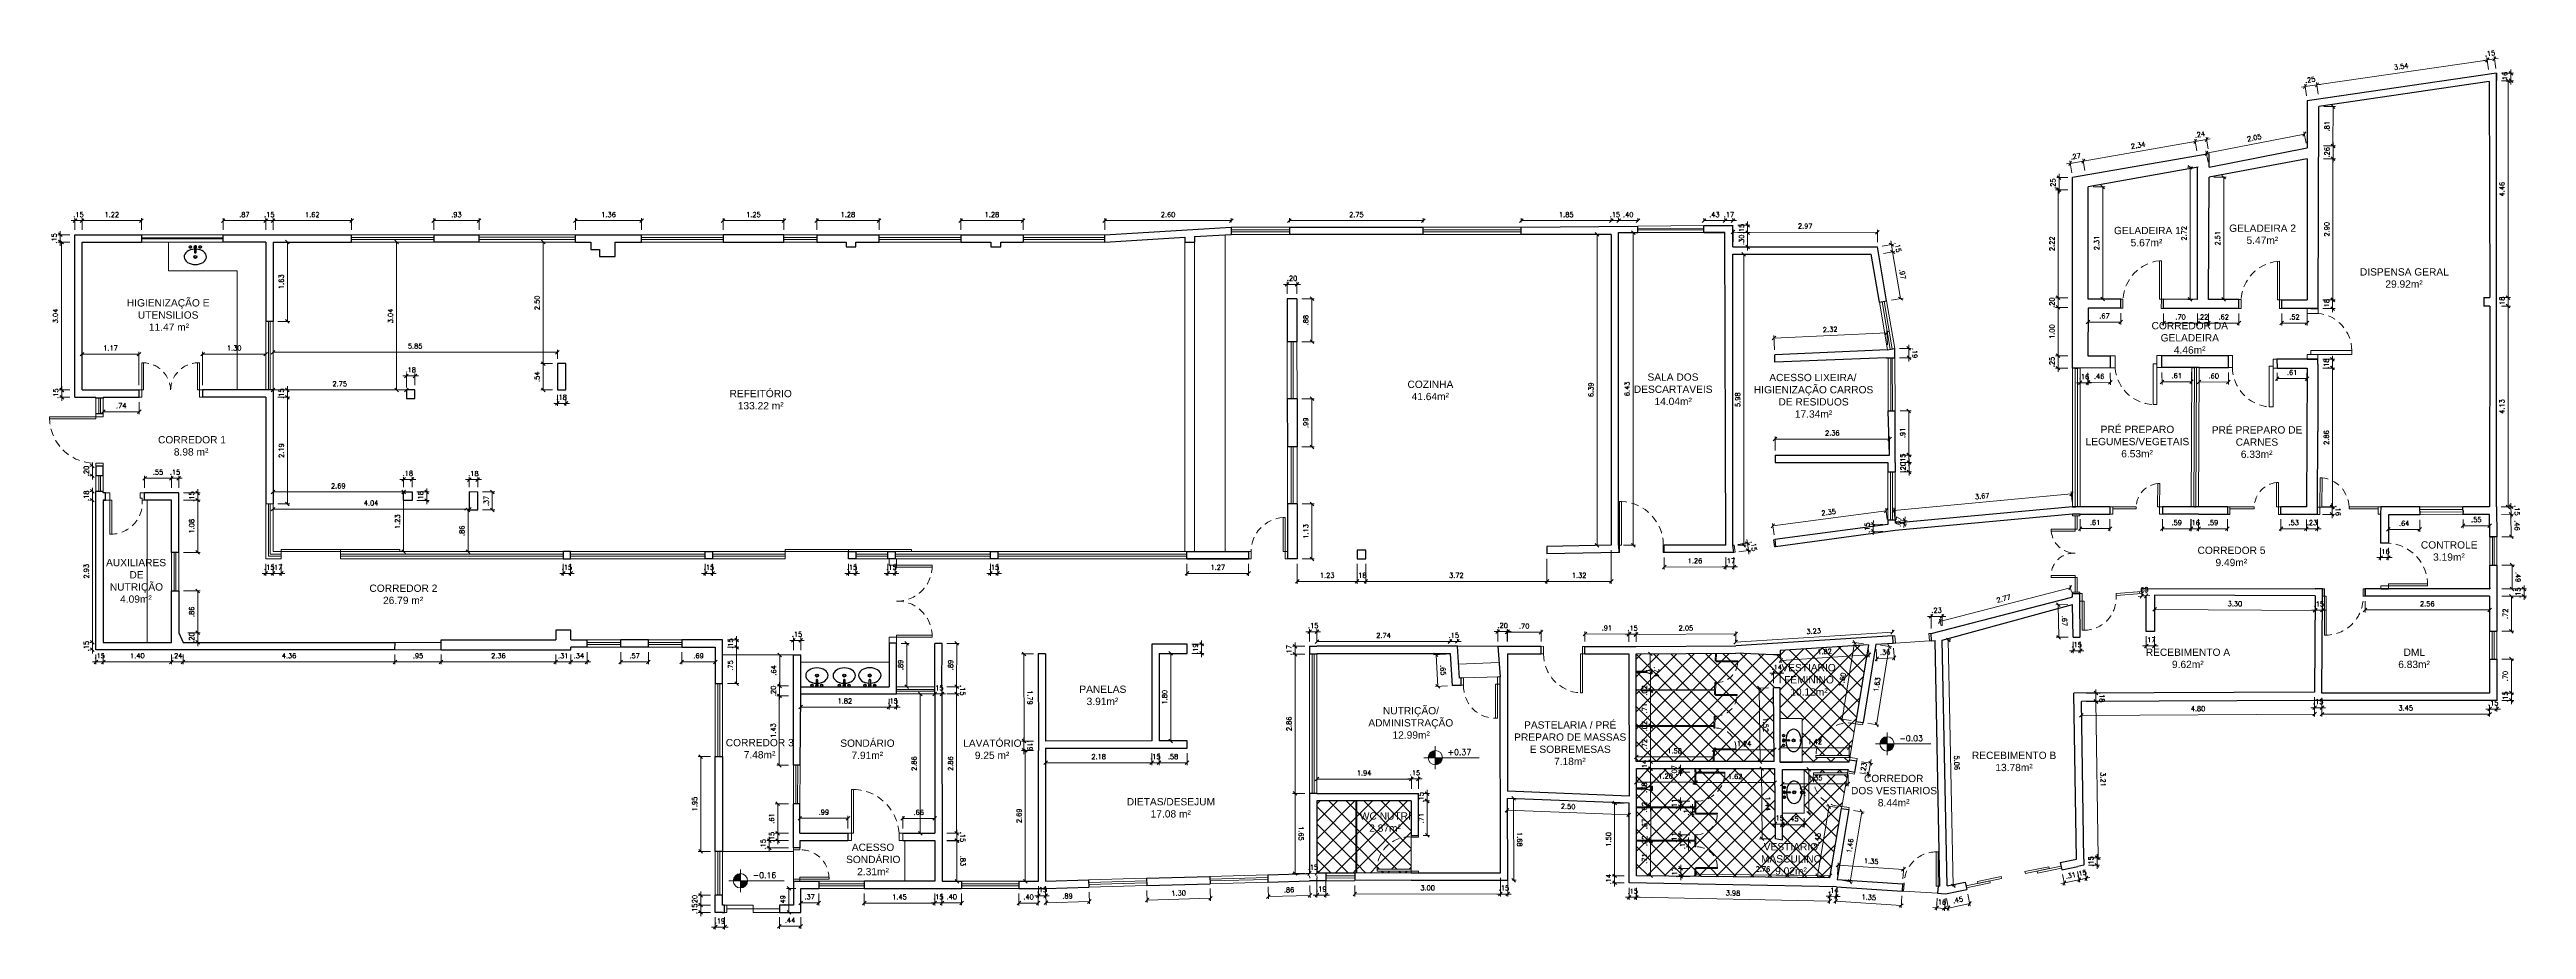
# Model space of a CAD drawing. Header units: centimetres. Extents: x 459.1 to 510, y 305.5 to 323.6.
import ezdxf
from ezdxf.enums import TextEntityAlignment as Align

# ---------------------------------------------------------------- set-up
doc = ezdxf.new("R2010")
doc.units = ezdxf.units.CM
doc.header["$LTSCALE"] = 0.8
doc.linetypes.add('CONTINU', pattern=[0])
doc.linetypes.add('HIDDEN', pattern=[9.525, 6.35, -3.175])
for name, color, linetype, lineweight in [('ARQ-ALVENARIA', 1, 'Continuous', 30), ('ARQ-ALVENARIA FINA', 1, 'Continuous', 20), ('ARQ-COTAS', 30, 'Continuous', 9), ('ARQ-ESQ-TRACEJADA', 2, 'HIDDEN', 9), ('ARQ-ESQUADRIA', 2, 'Continuous', 15), ('ARQ-HACHURA', 253, 'Continuous', 9), ('ARQ-JANELA', 3, 'CONTINU', 15), ('ARQ-MÓVEIS', 170, 'Continuous', 9), ('ARQ-PISO', 4, 'CONTINU', 0), ('ARQ-SÍMBOLOS', 2, 'Continuous', 15), ('ARQ-TEXTO2', 2, 'Continuous', 15), ('ARQ-TEXTO4', 4, 'Continuous', 30)]:
    doc.layers.add(name, color=color, linetype=linetype, lineweight=lineweight)
doc.layers.add('Peça Sanitária', color=9, linetype='Continuous')
doc.styles.add('arial', font='arial.ttf')
doc.styles.add('ROMANS', font='romans.shx')
doc.styles.add('Romans_Anot', font='romans.shx')
doc.dimstyles.new('Escala 1-50', dxfattribs={"dimscale": 0.5, "dimtxt": 0.2, "dimasz": 0.15, "dimexe": 0.1, "dimexo": 0.2, "dimgap": 0.15, "dimtad": 1, "dimzin": 4, "dimdsep": 46, "dimtxsty": 'Romans_Anot', "dimblk": 'OBLIQUE', "dimcen": 0.25, "dimclrd": 256, "dimclre": 256, "dimclrt": 2, "dimadec": 0, "dimazin": 0, "dimtfac": 1, "dimtix": 1, "dimtmove": 2, "dimatfit": 3, "dimfxl": 1, "dimtfillclr": 256, "dimlwd": -1, "dimlwe": -1, "dimarcsym": 0})

# ---------------------------------------------------------------- blocks, each defined once
blk = doc.blocks.new('Nível_Planta')
at = {"layer": 'ARQ-SÍMBOLOS', "ltscale": 0.1}
h = blk.add_hatch(color=1, dxfattribs=at)
h.dxf.hatch_style = 1
h.paths.add_polyline_path([(-0.25, 0), (0, 0), (0, 0.25, 0.414214)])
h.paths.add_polyline_path([(0.25, 0), (0, 0), (0, -0.25, 0.414214)])
at = {"layer": 'ARQ-SÍMBOLOS', "color": 1}
for p, q in [((1.535, 0), (-0.4, 0)), ((0, 0.4), (0, -0.4))]:
    blk.add_line(p, q, dxfattribs=at)
at = {"layer": 'ARQ-SÍMBOLOS', "color": 1, "ltscale": 0.1}
blk.add_line((-0.25, 0), (0.25, 0), dxfattribs=at)
at = {"layer": 'ARQ-SÍMBOLOS', "color": 1}
blk.add_circle((0, 0), 0.25, dxfattribs=at)
at = {"layer": 'ARQ-TEXTO2', "style": 'ROMANS'}
blk.add_attdef('NIVEL-ACABADO', text='', height=0.2, dxfattribs=at).set_placement((0.432, 0.034), align=Align.BOTTOM_LEFT)
blk = doc.blocks.new('_Oblique')
at = {"color": 0, "linetype": 'ByBlock', "lineweight": -2}
blk.add_line((-0.5, -0.5), (0.5, 0.5), dxfattribs=at)
blk = doc.blocks.new('*D70')
at = {"layer": 'ARQ-COTAS', "ltscale": 0.03, "transparency": 16777216}
for p, q in [((484.735, 312.987), (484.735, 312.573)), ((485.965, 312.986), (485.965, 312.573)), ((484.735, 312.623), (485.965, 312.623))]:
    blk.add_line(p, q, dxfattribs=at)
at = {"layer": 'Defpoints', "color": 0, "lineweight": 5, "ltscale": 0.03, "transparency": 16777216}
for p in [(484.735, 313.087), (485.965, 313.086), (485.965, 312.623)]:
    blk.add_point(p, dxfattribs=at)
at = {"layer": 'ARQ-COTAS', "ltscale": 0.03, "transparency": 16777216, "xscale": 0.075, "yscale": 0.075, "zscale": 0.075, "rotation": 180}
blk.add_blockref('_Oblique', (484.735, 312.623), dxfattribs=at)
at = {"layer": 'ARQ-COTAS', "ltscale": 0.03, "transparency": 16777216, "xscale": 0.075, "yscale": 0.075, "zscale": 0.075}
blk.add_blockref('_Oblique', (485.965, 312.623), dxfattribs=at)
at = {"layer": 'ARQ-COTAS', "color": 2, "ltscale": 0.03, "transparency": 16777216, "insert": (485.35, 312.748), "char_height": 0.1, "attachment_point": 5, "style": 'Romans_Anot'}
blk.add_mtext('1.23', dxfattribs=at)
blk = doc.blocks.new('*D71')
at = {"layer": 'ARQ-COTAS', "ltscale": 0.03, "transparency": 16777216}
for p, q in [((485.965, 312.986), (485.965, 312.573)), ((486.145, 312.986), (486.145, 312.573)), ((485.965, 312.623), (485.89, 312.623)), ((485.965, 312.623), (486.145, 312.623)), ((486.145, 312.623), (486.22, 312.623))]:
    blk.add_line(p, q, dxfattribs=at)
at = {"layer": 'Defpoints', "color": 0, "lineweight": 5, "ltscale": 0.03, "transparency": 16777216}
for p in [(485.965, 313.086), (486.145, 313.086), (486.145, 312.623)]:
    blk.add_point(p, dxfattribs=at)
at = {"layer": 'ARQ-COTAS', "ltscale": 0.03, "transparency": 16777216, "xscale": 0.075, "yscale": 0.075, "zscale": 0.075}
blk.add_blockref('_Oblique', (485.965, 312.623), dxfattribs=at)
at = {"layer": 'ARQ-COTAS', "ltscale": 0.03, "transparency": 16777216, "xscale": 0.075, "yscale": 0.075, "zscale": 0.075, "rotation": 180}
blk.add_blockref('_Oblique', (486.145, 312.623), dxfattribs=at)
at = {"layer": 'ARQ-COTAS', "color": 2, "ltscale": 0.03, "transparency": 16777216, "insert": (486.055, 312.748), "char_height": 0.1, "attachment_point": 5, "style": 'Romans_Anot'}
blk.add_mtext('.18', dxfattribs=at)
blk = doc.blocks.new('*D72')
at = {"layer": 'ARQ-COTAS', "ltscale": 0.03, "transparency": 16777216}
for p, q in [((486.145, 312.986), (486.145, 312.573)), ((489.869, 313.091), (489.869, 312.573)), ((486.145, 312.623), (489.869, 312.623))]:
    blk.add_line(p, q, dxfattribs=at)
at = {"layer": 'Defpoints', "color": 0, "lineweight": 5, "ltscale": 0.03, "transparency": 16777216}
for p in [(486.145, 313.086), (489.869, 313.191), (489.869, 312.623)]:
    blk.add_point(p, dxfattribs=at)
at = {"layer": 'ARQ-COTAS', "ltscale": 0.03, "transparency": 16777216, "xscale": 0.075, "yscale": 0.075, "zscale": 0.075, "rotation": 180}
blk.add_blockref('_Oblique', (486.145, 312.623), dxfattribs=at)
at = {"layer": 'ARQ-COTAS', "ltscale": 0.03, "transparency": 16777216, "xscale": 0.075, "yscale": 0.075, "zscale": 0.075}
blk.add_blockref('_Oblique', (489.869, 312.623), dxfattribs=at)
at = {"layer": 'ARQ-COTAS', "color": 2, "ltscale": 0.03, "transparency": 16777216, "insert": (488.007, 312.748), "char_height": 0.1, "attachment_point": 5, "style": 'Romans_Anot'}
blk.add_mtext('3.72', dxfattribs=at)
blk = doc.blocks.new('*D73')
at = {"layer": 'ARQ-COTAS', "ltscale": 0.03, "transparency": 16777216}
for p, q in [((491.192, 313.268), (491.192, 312.573)), ((489.869, 313.091), (489.869, 312.573)), ((489.869, 312.623), (491.192, 312.623))]:
    blk.add_line(p, q, dxfattribs=at)
at = {"layer": 'Defpoints', "color": 0, "lineweight": 5, "ltscale": 0.03, "transparency": 16777216}
for p in [(491.192, 313.368), (489.869, 313.191), (491.192, 312.623)]:
    blk.add_point(p, dxfattribs=at)
at = {"layer": 'ARQ-COTAS', "ltscale": 0.03, "transparency": 16777216, "xscale": 0.075, "yscale": 0.075, "zscale": 0.075, "rotation": 180}
blk.add_blockref('_Oblique', (489.869, 312.623), dxfattribs=at)
at = {"layer": 'ARQ-COTAS', "ltscale": 0.03, "transparency": 16777216, "xscale": 0.075, "yscale": 0.075, "zscale": 0.075}
blk.add_blockref('_Oblique', (491.192, 312.623), dxfattribs=at)
at = {"layer": 'ARQ-COTAS', "color": 2, "ltscale": 0.03, "transparency": 16777216, "insert": (490.531, 312.748), "char_height": 0.1, "attachment_point": 5, "style": 'Romans_Anot'}
blk.add_mtext('1.32', dxfattribs=at)
blk = doc.blocks.new('*D74')
at = {"layer": 'ARQ-COTAS', "ltscale": 0.03, "transparency": 16777216}
for p, q in [((459.597, 320.039), (459.522, 320.039)), ((459.597, 319.849), (459.597, 320.089)), ((459.597, 320.039), (459.747, 320.039)), ((459.747, 319.849), (459.747, 320.089)), ((459.747, 320.039), (459.822, 320.039))]:
    blk.add_line(p, q, dxfattribs=at)
at = {"layer": 'Defpoints', "color": 0, "lineweight": 5, "ltscale": 0.03, "transparency": 16777216}
for p in [(459.747, 320.039), (459.597, 319.749), (459.747, 319.749)]:
    blk.add_point(p, dxfattribs=at)
at = {"layer": 'ARQ-COTAS', "ltscale": 0.03, "transparency": 16777216, "xscale": 0.075, "yscale": 0.075, "zscale": 0.075}
blk.add_blockref('_Oblique', (459.597, 320.039), dxfattribs=at)
at = {"layer": 'ARQ-COTAS', "ltscale": 0.03, "transparency": 16777216, "xscale": 0.075, "yscale": 0.075, "zscale": 0.075, "rotation": 180}
blk.add_blockref('_Oblique', (459.747, 320.039), dxfattribs=at)
at = {"layer": 'ARQ-COTAS', "color": 2, "ltscale": 0.03, "transparency": 16777216, "insert": (459.672, 320.164), "char_height": 0.1, "attachment_point": 5, "style": 'Romans_Anot'}
blk.add_mtext('.15', dxfattribs=at)
blk = doc.blocks.new('*D75')
at = {"layer": 'ARQ-COTAS', "ltscale": 0.03, "transparency": 16777216}
for p, q in [((459.747, 319.849), (459.747, 320.089)), ((459.747, 320.039), (460.967, 320.039)), ((460.967, 319.849), (460.967, 320.089))]:
    blk.add_line(p, q, dxfattribs=at)
at = {"layer": 'Defpoints', "color": 0, "lineweight": 5, "ltscale": 0.03, "transparency": 16777216}
for p in [(460.967, 320.039), (459.747, 319.749), (460.967, 319.749)]:
    blk.add_point(p, dxfattribs=at)
at = {"layer": 'ARQ-COTAS', "ltscale": 0.03, "transparency": 16777216, "xscale": 0.075, "yscale": 0.075, "zscale": 0.075, "rotation": 180}
blk.add_blockref('_Oblique', (459.747, 320.039), dxfattribs=at)
at = {"layer": 'ARQ-COTAS', "ltscale": 0.03, "transparency": 16777216, "xscale": 0.075, "yscale": 0.075, "zscale": 0.075}
blk.add_blockref('_Oblique', (460.967, 320.039), dxfattribs=at)
at = {"layer": 'ARQ-COTAS', "color": 2, "ltscale": 0.03, "transparency": 16777216, "insert": (460.357, 320.164), "char_height": 0.1, "attachment_point": 5, "style": 'Romans_Anot'}
blk.add_mtext('1.22', dxfattribs=at)
blk = doc.blocks.new('*D77')
at = {"layer": 'ARQ-COTAS', "ltscale": 0.03, "transparency": 16777216}
for p, q in [((462.647, 319.849), (462.647, 320.089)), ((462.647, 320.039), (463.522, 320.039)), ((463.522, 319.849), (463.522, 320.089))]:
    blk.add_line(p, q, dxfattribs=at)
at = {"layer": 'Defpoints', "color": 0, "lineweight": 5, "ltscale": 0.03, "transparency": 16777216}
for p in [(463.522, 320.039), (462.647, 319.749), (463.522, 319.749)]:
    blk.add_point(p, dxfattribs=at)
at = {"layer": 'ARQ-COTAS', "ltscale": 0.03, "transparency": 16777216, "xscale": 0.075, "yscale": 0.075, "zscale": 0.075, "rotation": 180}
blk.add_blockref('_Oblique', (462.647, 320.039), dxfattribs=at)
at = {"layer": 'ARQ-COTAS', "ltscale": 0.03, "transparency": 16777216, "xscale": 0.075, "yscale": 0.075, "zscale": 0.075}
blk.add_blockref('_Oblique', (463.522, 320.039), dxfattribs=at)
at = {"layer": 'ARQ-COTAS', "color": 2, "ltscale": 0.03, "transparency": 16777216, "insert": (463.084, 320.164), "char_height": 0.1, "attachment_point": 5, "style": 'Romans_Anot'}
blk.add_mtext('.87', dxfattribs=at)
blk = doc.blocks.new('*D78')
at = {"layer": 'ARQ-COTAS', "ltscale": 0.03, "transparency": 16777216}
for p, q in [((463.522, 320.039), (463.447, 320.039)), ((463.522, 319.849), (463.522, 320.089)), ((463.522, 320.039), (463.672, 320.039)), ((463.672, 319.849), (463.672, 320.089)), ((463.672, 320.039), (463.747, 320.039))]:
    blk.add_line(p, q, dxfattribs=at)
at = {"layer": 'Defpoints', "color": 0, "lineweight": 5, "ltscale": 0.03, "transparency": 16777216}
for p in [(463.672, 320.039), (463.522, 319.749), (463.672, 319.749)]:
    blk.add_point(p, dxfattribs=at)
at = {"layer": 'ARQ-COTAS', "ltscale": 0.03, "transparency": 16777216, "xscale": 0.075, "yscale": 0.075, "zscale": 0.075}
blk.add_blockref('_Oblique', (463.522, 320.039), dxfattribs=at)
at = {"layer": 'ARQ-COTAS', "ltscale": 0.03, "transparency": 16777216, "xscale": 0.075, "yscale": 0.075, "zscale": 0.075, "rotation": 180}
blk.add_blockref('_Oblique', (463.672, 320.039), dxfattribs=at)
at = {"layer": 'ARQ-COTAS', "color": 2, "ltscale": 0.03, "transparency": 16777216, "insert": (463.597, 320.164), "char_height": 0.1, "attachment_point": 5, "style": 'Romans_Anot'}
blk.add_mtext('.15', dxfattribs=at)
blk = doc.blocks.new('*D79')
at = {"layer": 'ARQ-COTAS', "ltscale": 0.03, "transparency": 16777216}
for p, q in [((463.672, 319.849), (463.672, 320.089)), ((463.672, 320.039), (465.289, 320.039)), ((465.289, 319.849), (465.289, 320.089))]:
    blk.add_line(p, q, dxfattribs=at)
at = {"layer": 'Defpoints', "color": 0, "lineweight": 5, "ltscale": 0.03, "transparency": 16777216}
for p in [(465.289, 320.039), (463.672, 319.749), (465.289, 319.749)]:
    blk.add_point(p, dxfattribs=at)
at = {"layer": 'ARQ-COTAS', "ltscale": 0.03, "transparency": 16777216, "xscale": 0.075, "yscale": 0.075, "zscale": 0.075, "rotation": 180}
blk.add_blockref('_Oblique', (463.672, 320.039), dxfattribs=at)
at = {"layer": 'ARQ-COTAS', "ltscale": 0.03, "transparency": 16777216, "xscale": 0.075, "yscale": 0.075, "zscale": 0.075}
blk.add_blockref('_Oblique', (465.289, 320.039), dxfattribs=at)
at = {"layer": 'ARQ-COTAS', "color": 2, "ltscale": 0.03, "transparency": 16777216, "insert": (464.48, 320.164), "char_height": 0.1, "attachment_point": 5, "style": 'Romans_Anot'}
blk.add_mtext('1.62', dxfattribs=at)
blk = doc.blocks.new('*D81')
at = {"layer": 'ARQ-COTAS', "ltscale": 0.03, "transparency": 16777216}
for p, q in [((466.977, 319.849), (466.977, 320.089)), ((466.977, 320.039), (467.911, 320.039)), ((467.911, 319.852), (467.911, 320.089))]:
    blk.add_line(p, q, dxfattribs=at)
at = {"layer": 'Defpoints', "color": 0, "lineweight": 5, "ltscale": 0.03, "transparency": 16777216}
for p in [(467.911, 320.039), (466.977, 319.749), (467.911, 319.752)]:
    blk.add_point(p, dxfattribs=at)
at = {"layer": 'ARQ-COTAS', "ltscale": 0.03, "transparency": 16777216, "xscale": 0.075, "yscale": 0.075, "zscale": 0.075, "rotation": 180}
blk.add_blockref('_Oblique', (466.977, 320.039), dxfattribs=at)
at = {"layer": 'ARQ-COTAS', "ltscale": 0.03, "transparency": 16777216, "xscale": 0.075, "yscale": 0.075, "zscale": 0.075}
blk.add_blockref('_Oblique', (467.911, 320.039), dxfattribs=at)
at = {"layer": 'ARQ-COTAS', "color": 2, "ltscale": 0.03, "transparency": 16777216, "insert": (467.444, 320.164), "char_height": 0.1, "attachment_point": 5, "style": 'Romans_Anot'}
blk.add_mtext('.93', dxfattribs=at)
blk = doc.blocks.new('*D83')
at = {"layer": 'ARQ-COTAS', "ltscale": 0.03, "transparency": 16777216}
for p, q in [((469.891, 319.852), (469.891, 320.089)), ((469.891, 320.039), (471.253, 320.039)), ((471.253, 319.852), (471.253, 320.089))]:
    blk.add_line(p, q, dxfattribs=at)
at = {"layer": 'Defpoints', "color": 0, "lineweight": 5, "ltscale": 0.03, "transparency": 16777216}
for p in [(471.253, 320.039), (469.891, 319.752), (471.253, 319.752)]:
    blk.add_point(p, dxfattribs=at)
at = {"layer": 'ARQ-COTAS', "ltscale": 0.03, "transparency": 16777216, "xscale": 0.075, "yscale": 0.075, "zscale": 0.075, "rotation": 180}
blk.add_blockref('_Oblique', (469.891, 320.039), dxfattribs=at)
at = {"layer": 'ARQ-COTAS', "ltscale": 0.03, "transparency": 16777216, "xscale": 0.075, "yscale": 0.075, "zscale": 0.075}
blk.add_blockref('_Oblique', (471.253, 320.039), dxfattribs=at)
at = {"layer": 'ARQ-COTAS', "color": 2, "ltscale": 0.03, "transparency": 16777216, "insert": (470.572, 320.164), "char_height": 0.1, "attachment_point": 5, "style": 'Romans_Anot'}
blk.add_mtext('1.36', dxfattribs=at)
blk = doc.blocks.new('*D85')
at = {"layer": 'ARQ-COTAS', "ltscale": 0.03, "transparency": 16777216}
for p, q in [((472.926, 319.852), (472.926, 320.089)), ((472.926, 320.039), (474.177, 320.039)), ((474.177, 319.852), (474.177, 320.089))]:
    blk.add_line(p, q, dxfattribs=at)
at = {"layer": 'Defpoints', "color": 0, "lineweight": 5, "ltscale": 0.03, "transparency": 16777216}
for p in [(474.177, 320.039), (472.926, 319.752), (474.177, 319.752)]:
    blk.add_point(p, dxfattribs=at)
at = {"layer": 'ARQ-COTAS', "ltscale": 0.03, "transparency": 16777216, "xscale": 0.075, "yscale": 0.075, "zscale": 0.075, "rotation": 180}
blk.add_blockref('_Oblique', (472.926, 320.039), dxfattribs=at)
at = {"layer": 'ARQ-COTAS', "ltscale": 0.03, "transparency": 16777216, "xscale": 0.075, "yscale": 0.075, "zscale": 0.075}
blk.add_blockref('_Oblique', (474.177, 320.039), dxfattribs=at)
at = {"layer": 'ARQ-COTAS', "color": 2, "ltscale": 0.03, "transparency": 16777216, "insert": (473.551, 320.164), "char_height": 0.1, "attachment_point": 5, "style": 'Romans_Anot'}
blk.add_mtext('1.25', dxfattribs=at)
blk = doc.blocks.new('*D87')
at = {"layer": 'ARQ-COTAS', "ltscale": 0.03, "transparency": 16777216}
for p, q in [((474.852, 319.852), (474.852, 320.089)), ((474.852, 320.039), (476.136, 320.039)), ((476.136, 319.852), (476.136, 320.089))]:
    blk.add_line(p, q, dxfattribs=at)
at = {"layer": 'Defpoints', "color": 0, "lineweight": 5, "ltscale": 0.03, "transparency": 16777216}
for p in [(476.136, 320.039), (474.852, 319.752), (476.136, 319.752)]:
    blk.add_point(p, dxfattribs=at)
at = {"layer": 'ARQ-COTAS', "ltscale": 0.03, "transparency": 16777216, "xscale": 0.075, "yscale": 0.075, "zscale": 0.075, "rotation": 180}
blk.add_blockref('_Oblique', (474.852, 320.039), dxfattribs=at)
at = {"layer": 'ARQ-COTAS', "ltscale": 0.03, "transparency": 16777216, "xscale": 0.075, "yscale": 0.075, "zscale": 0.075}
blk.add_blockref('_Oblique', (476.136, 320.039), dxfattribs=at)
at = {"layer": 'ARQ-COTAS', "color": 2, "ltscale": 0.03, "transparency": 16777216, "insert": (475.494, 320.164), "char_height": 0.1, "attachment_point": 5, "style": 'Romans_Anot'}
blk.add_mtext('1.28', dxfattribs=at)
blk = doc.blocks.new('*D89')
at = {"layer": 'ARQ-COTAS', "ltscale": 0.03, "transparency": 16777216}
for p, q in [((477.816, 319.852), (477.816, 320.089)), ((477.816, 320.039), (479.097, 320.039)), ((479.097, 319.849), (479.097, 320.089))]:
    blk.add_line(p, q, dxfattribs=at)
at = {"layer": 'Defpoints', "color": 0, "lineweight": 5, "ltscale": 0.03, "transparency": 16777216}
for p in [(479.097, 320.039), (477.816, 319.752), (479.097, 319.749)]:
    blk.add_point(p, dxfattribs=at)
at = {"layer": 'ARQ-COTAS', "ltscale": 0.03, "transparency": 16777216, "xscale": 0.075, "yscale": 0.075, "zscale": 0.075, "rotation": 180}
blk.add_blockref('_Oblique', (477.816, 320.039), dxfattribs=at)
at = {"layer": 'ARQ-COTAS', "ltscale": 0.03, "transparency": 16777216, "xscale": 0.075, "yscale": 0.075, "zscale": 0.075}
blk.add_blockref('_Oblique', (479.097, 320.039), dxfattribs=at)
at = {"layer": 'ARQ-COTAS', "color": 2, "ltscale": 0.03, "transparency": 16777216, "insert": (478.456, 320.164), "char_height": 0.1, "attachment_point": 5, "style": 'Romans_Anot'}
blk.add_mtext('1.28', dxfattribs=at)
blk = doc.blocks.new('*D91')
at = {"layer": 'ARQ-COTAS', "ltscale": 0.03, "transparency": 16777216}
for p, q in [((480.777, 319.849), (480.777, 320.089)), ((480.777, 320.039), (483.377, 320.039)), ((483.377, 320.007), (483.377, 320.089))]:
    blk.add_line(p, q, dxfattribs=at)
at = {"layer": 'Defpoints', "color": 0, "lineweight": 5, "ltscale": 0.03, "transparency": 16777216}
for p in [(483.377, 320.039), (483.377, 319.907), (480.777, 319.749)]:
    blk.add_point(p, dxfattribs=at)
at = {"layer": 'ARQ-COTAS', "ltscale": 0.03, "transparency": 16777216, "xscale": 0.075, "yscale": 0.075, "zscale": 0.075, "rotation": 180}
blk.add_blockref('_Oblique', (480.777, 320.039), dxfattribs=at)
at = {"layer": 'ARQ-COTAS', "ltscale": 0.03, "transparency": 16777216, "xscale": 0.075, "yscale": 0.075, "zscale": 0.075}
blk.add_blockref('_Oblique', (483.377, 320.039), dxfattribs=at)
at = {"layer": 'ARQ-COTAS', "color": 2, "ltscale": 0.03, "transparency": 16777216, "insert": (482.077, 320.164), "char_height": 0.1, "attachment_point": 5, "style": 'Romans_Anot'}
blk.add_mtext('2.60', dxfattribs=at)
blk = doc.blocks.new('*D93')
at = {"layer": 'ARQ-COTAS', "ltscale": 0.03, "transparency": 16777216}
for p, q in [((484.574, 320.007), (484.574, 320.089)), ((484.574, 320.039), (487.326, 320.039)), ((487.326, 320.007), (487.326, 320.089))]:
    blk.add_line(p, q, dxfattribs=at)
at = {"layer": 'Defpoints', "color": 0, "lineweight": 5, "ltscale": 0.03, "transparency": 16777216}
for p in [(484.574, 319.907), (487.326, 320.039), (487.326, 319.907)]:
    blk.add_point(p, dxfattribs=at)
at = {"layer": 'ARQ-COTAS', "ltscale": 0.03, "transparency": 16777216, "xscale": 0.075, "yscale": 0.075, "zscale": 0.075, "rotation": 180}
blk.add_blockref('_Oblique', (484.574, 320.039), dxfattribs=at)
at = {"layer": 'ARQ-COTAS', "ltscale": 0.03, "transparency": 16777216, "xscale": 0.075, "yscale": 0.075, "zscale": 0.075}
blk.add_blockref('_Oblique', (487.326, 320.039), dxfattribs=at)
at = {"layer": 'ARQ-COTAS', "color": 2, "ltscale": 0.03, "transparency": 16777216, "insert": (485.95, 320.164), "char_height": 0.1, "attachment_point": 5, "style": 'Romans_Anot'}
blk.add_mtext('2.75', dxfattribs=at)
blk = doc.blocks.new('*D95')
at = {"layer": 'ARQ-COTAS', "ltscale": 0.03, "transparency": 16777216}
for p, q in [((489.341, 320.007), (489.341, 320.089)), ((489.341, 320.039), (491.192, 320.039)), ((491.192, 320.023), (491.192, 320.089))]:
    blk.add_line(p, q, dxfattribs=at)
at = {"layer": 'Defpoints', "color": 0, "lineweight": 5, "ltscale": 0.03, "transparency": 16777216}
for p in [(489.341, 319.907), (491.192, 320.039), (491.192, 319.923)]:
    blk.add_point(p, dxfattribs=at)
at = {"layer": 'ARQ-COTAS', "ltscale": 0.03, "transparency": 16777216, "xscale": 0.075, "yscale": 0.075, "zscale": 0.075, "rotation": 180}
blk.add_blockref('_Oblique', (489.341, 320.039), dxfattribs=at)
at = {"layer": 'ARQ-COTAS', "ltscale": 0.03, "transparency": 16777216, "xscale": 0.075, "yscale": 0.075, "zscale": 0.075}
blk.add_blockref('_Oblique', (491.192, 320.039), dxfattribs=at)
at = {"layer": 'ARQ-COTAS', "color": 2, "ltscale": 0.03, "transparency": 16777216, "insert": (490.267, 320.164), "char_height": 0.1, "attachment_point": 5, "style": 'Romans_Anot'}
blk.add_mtext('1.85', dxfattribs=at)
blk = doc.blocks.new('*D96')
at = {"layer": 'ARQ-COTAS', "ltscale": 0.03, "transparency": 16777216}
for p, q in [((491.192, 320.039), (491.117, 320.039)), ((491.192, 320.023), (491.192, 320.089)), ((491.192, 320.039), (491.342, 320.039)), ((491.342, 320.024), (491.342, 320.089)), ((491.342, 320.039), (491.417, 320.039))]:
    blk.add_line(p, q, dxfattribs=at)
at = {"layer": 'Defpoints', "color": 0, "lineweight": 5, "ltscale": 0.03, "transparency": 16777216}
for p in [(491.192, 319.923), (491.342, 320.039), (491.342, 319.924)]:
    blk.add_point(p, dxfattribs=at)
at = {"layer": 'ARQ-COTAS', "ltscale": 0.03, "transparency": 16777216, "xscale": 0.075, "yscale": 0.075, "zscale": 0.075}
blk.add_blockref('_Oblique', (491.192, 320.039), dxfattribs=at)
at = {"layer": 'ARQ-COTAS', "ltscale": 0.03, "transparency": 16777216, "xscale": 0.075, "yscale": 0.075, "zscale": 0.075, "rotation": 180}
blk.add_blockref('_Oblique', (491.342, 320.039), dxfattribs=at)
at = {"layer": 'ARQ-COTAS', "color": 2, "ltscale": 0.03, "transparency": 16777216, "insert": (491.267, 320.164), "char_height": 0.1, "attachment_point": 5, "style": 'Romans_Anot'}
blk.add_mtext('.15', dxfattribs=at)
blk = doc.blocks.new('*D97')
at = {"layer": 'ARQ-COTAS', "ltscale": 0.03, "transparency": 16777216}
for p, q in [((491.342, 320.024), (491.342, 320.089)), ((491.342, 320.039), (491.74, 320.039)), ((491.74, 320.028), (491.74, 320.089))]:
    blk.add_line(p, q, dxfattribs=at)
at = {"layer": 'Defpoints', "color": 0, "lineweight": 5, "ltscale": 0.03, "transparency": 16777216}
for p in [(491.342, 319.924), (491.74, 320.039), (491.74, 319.928)]:
    blk.add_point(p, dxfattribs=at)
at = {"layer": 'ARQ-COTAS', "ltscale": 0.03, "transparency": 16777216, "xscale": 0.075, "yscale": 0.075, "zscale": 0.075, "rotation": 180}
blk.add_blockref('_Oblique', (491.342, 320.039), dxfattribs=at)
at = {"layer": 'ARQ-COTAS', "ltscale": 0.03, "transparency": 16777216, "xscale": 0.075, "yscale": 0.075, "zscale": 0.075}
blk.add_blockref('_Oblique', (491.74, 320.039), dxfattribs=at)
at = {"layer": 'ARQ-COTAS', "color": 2, "ltscale": 0.03, "transparency": 16777216, "insert": (491.541, 320.164), "char_height": 0.1, "attachment_point": 5, "style": 'Romans_Anot'}
blk.add_mtext('.40', dxfattribs=at)
blk = doc.blocks.new('*D99')
at = {"layer": 'ARQ-COTAS', "ltscale": 0.03, "transparency": 16777216}
for p, q in [((493.097, 320.04), (493.097, 320.089)), ((493.097, 320.039), (493.528, 320.039)), ((493.528, 320.04), (493.528, 320.089))]:
    blk.add_line(p, q, dxfattribs=at)
at = {"layer": 'Defpoints', "color": 0, "lineweight": 5, "ltscale": 0.03, "transparency": 16777216}
for p in [(493.097, 319.94), (493.528, 320.039), (493.528, 319.94)]:
    blk.add_point(p, dxfattribs=at)
at = {"layer": 'ARQ-COTAS', "ltscale": 0.03, "transparency": 16777216, "xscale": 0.075, "yscale": 0.075, "zscale": 0.075, "rotation": 180}
blk.add_blockref('_Oblique', (493.097, 320.039), dxfattribs=at)
at = {"layer": 'ARQ-COTAS', "ltscale": 0.03, "transparency": 16777216, "xscale": 0.075, "yscale": 0.075, "zscale": 0.075}
blk.add_blockref('_Oblique', (493.528, 320.039), dxfattribs=at)
at = {"layer": 'ARQ-COTAS', "color": 2, "ltscale": 0.03, "transparency": 16777216, "insert": (493.313, 320.164), "char_height": 0.1, "attachment_point": 5, "style": 'Romans_Anot'}
blk.add_mtext('.43', dxfattribs=at)
blk = doc.blocks.new('*D100')
at = {"layer": 'ARQ-COTAS', "ltscale": 0.03, "transparency": 16777216}
for p, q in [((493.528, 320.039), (493.453, 320.039)), ((493.528, 320.04), (493.528, 320.089)), ((493.528, 320.039), (493.695, 320.039)), ((493.695, 320.04), (493.695, 320.089)), ((493.695, 320.039), (493.77, 320.039))]:
    blk.add_line(p, q, dxfattribs=at)
at = {"layer": 'Defpoints', "color": 0, "lineweight": 5, "ltscale": 0.03, "transparency": 16777216}
for p in [(493.528, 319.94), (493.695, 320.039), (493.695, 319.94)]:
    blk.add_point(p, dxfattribs=at)
at = {"layer": 'ARQ-COTAS', "ltscale": 0.03, "transparency": 16777216, "xscale": 0.075, "yscale": 0.075, "zscale": 0.075}
blk.add_blockref('_Oblique', (493.528, 320.039), dxfattribs=at)
at = {"layer": 'ARQ-COTAS', "ltscale": 0.03, "transparency": 16777216, "xscale": 0.075, "yscale": 0.075, "zscale": 0.075, "rotation": 180}
blk.add_blockref('_Oblique', (493.695, 320.039), dxfattribs=at)
at = {"layer": 'ARQ-COTAS', "color": 2, "ltscale": 0.03, "transparency": 16777216, "insert": (493.612, 320.164), "char_height": 0.1, "attachment_point": 5, "style": 'Romans_Anot'}
blk.add_mtext('.17', dxfattribs=at)
blk = doc.blocks.new('*D101')
at = {"layer": 'ARQ-COTAS', "ltscale": 0.03, "transparency": 16777216}
for p, q in [((493.696, 319.605), (493.696, 319.855)), ((493.696, 319.805), (496.664, 319.798)), ((496.664, 319.598), (496.664, 319.848))]:
    blk.add_line(p, q, dxfattribs=at)
at = {"layer": 'Defpoints', "color": 0, "lineweight": 5, "ltscale": 0.03, "transparency": 16777216}
for p in [(493.695, 319.505), (496.664, 319.798), (496.664, 319.498)]:
    blk.add_point(p, dxfattribs=at)
at = {"layer": 'ARQ-COTAS', "ltscale": 0.03, "transparency": 16777216, "xscale": 0.075, "yscale": 0.075, "zscale": 0.075}
for p, rotation in [((493.696, 319.805), 179.8677426613682), ((496.664, 319.798), 359.8677426613682)]:
    blk.add_blockref('_Oblique', p, dxfattribs=dict(at, rotation=rotation))
at = {"layer": 'ARQ-COTAS', "color": 2, "ltscale": 0.03, "transparency": 16777216, "insert": (495.181, 319.927), "char_height": 0.1, "attachment_point": 5, "rotation": 359.8677, "style": 'Romans_Anot'}
blk.add_mtext('2.97', dxfattribs=at)
blk = doc.blocks.new('*D103')
at = {"layer": 'ARQ-COTAS', "ltscale": 0.03, "transparency": 16777216}
for p, q in [((503.468, 321.239), (503.422, 321.474)), ((503.432, 321.425), (505.446, 321.819)), ((505.482, 321.633), (505.437, 321.868))]:
    blk.add_line(p, q, dxfattribs=at)
at = {"layer": 'Defpoints', "color": 0, "lineweight": 5, "ltscale": 0.03, "transparency": 16777216}
for p in [(505.446, 321.819), (505.502, 321.535), (503.487, 321.141)]:
    blk.add_point(p, dxfattribs=at)
at = {"layer": 'ARQ-COTAS', "ltscale": 0.03, "transparency": 16777216, "xscale": 0.075, "yscale": 0.075, "zscale": 0.075}
for p, rotation in [((503.432, 321.425), 191.0669340743681), ((505.446, 321.819), 11.06693407436805)]:
    blk.add_blockref('_Oblique', p, dxfattribs=dict(at, rotation=rotation))
at = {"layer": 'ARQ-COTAS', "color": 2, "ltscale": 0.03, "transparency": 16777216, "insert": (504.415, 321.744), "char_height": 0.1, "attachment_point": 5, "rotation": 11.0669, "style": 'Romans_Anot'}
blk.add_mtext('2.05', dxfattribs=at)
blk = doc.blocks.new('*D105')
at = {"layer": 'ARQ-COTAS', "ltscale": 0.03, "transparency": 16777216}
for p, q in [((459.932, 311.369), (459.908, 311.369)), ((459.958, 311.369), (459.958, 311.444)), ((459.958, 311.219), (459.958, 311.369)), ((459.932, 311.219), (459.908, 311.219)), ((459.958, 311.219), (459.958, 311.144))]:
    blk.add_line(p, q, dxfattribs=at)
at = {"layer": 'Defpoints', "color": 0, "lineweight": 5, "ltscale": 0.03, "transparency": 16777216}
for p in [(459.958, 311.369), (460.032, 311.369), (460.032, 311.219)]:
    blk.add_point(p, dxfattribs=at)
at = {"layer": 'ARQ-COTAS', "ltscale": 0.03, "transparency": 16777216, "xscale": 0.075, "yscale": 0.075, "zscale": 0.075}
for p, rotation in [((459.958, 311.369), 270), ((459.958, 311.219), 90)]:
    blk.add_blockref('_Oblique', p, dxfattribs=dict(at, rotation=rotation))
at = {"layer": 'ARQ-COTAS', "color": 2, "ltscale": 0.03, "transparency": 16777216, "insert": (459.833, 311.294), "char_height": 0.1, "attachment_point": 5, "rotation": 90, "style": 'Romans_Anot'}
blk.add_mtext('.15', dxfattribs=at)
blk = doc.blocks.new('*D106')
at = {"layer": 'ARQ-COTAS', "ltscale": 0.03, "transparency": 16777216}
for p, q in [((459.932, 314.294), (459.908, 314.294)), ((459.958, 311.369), (459.958, 314.294)), ((459.932, 311.369), (459.908, 311.369))]:
    blk.add_line(p, q, dxfattribs=at)
at = {"layer": 'Defpoints', "color": 0, "lineweight": 5, "ltscale": 0.03, "transparency": 16777216}
for p in [(459.958, 314.294), (460.032, 314.294), (460.032, 311.369)]:
    blk.add_point(p, dxfattribs=at)
at = {"layer": 'ARQ-COTAS', "ltscale": 0.03, "transparency": 16777216, "xscale": 0.075, "yscale": 0.075, "zscale": 0.075}
for p, rotation in [((459.958, 314.294), 90), ((459.958, 311.369), 270)]:
    blk.add_blockref('_Oblique', p, dxfattribs=dict(at, rotation=rotation))
at = {"layer": 'ARQ-COTAS', "color": 2, "ltscale": 0.03, "transparency": 16777216, "insert": (459.833, 312.832), "char_height": 0.1, "attachment_point": 5, "rotation": 90, "style": 'Romans_Anot'}
blk.add_mtext('2.93', dxfattribs=at)
blk = doc.blocks.new('*D107')
at = {"layer": 'ARQ-COTAS', "ltscale": 0.03, "transparency": 16777216}
for p, q in [((459.932, 314.474), (459.908, 314.474)), ((459.932, 314.294), (459.908, 314.294)), ((459.958, 314.474), (459.958, 314.549)), ((459.958, 314.294), (459.958, 314.474)), ((459.958, 314.294), (459.958, 314.219))]:
    blk.add_line(p, q, dxfattribs=at)
at = {"layer": 'Defpoints', "color": 0, "lineweight": 5, "ltscale": 0.03, "transparency": 16777216}
for p in [(459.958, 314.474), (460.032, 314.474), (460.032, 314.294)]:
    blk.add_point(p, dxfattribs=at)
at = {"layer": 'ARQ-COTAS', "ltscale": 0.03, "transparency": 16777216, "xscale": 0.075, "yscale": 0.075, "zscale": 0.075}
for p, rotation in [((459.958, 314.474), 270), ((459.958, 314.294), 90)]:
    blk.add_blockref('_Oblique', p, dxfattribs=dict(at, rotation=rotation))
at = {"layer": 'ARQ-COTAS', "color": 2, "ltscale": 0.03, "transparency": 16777216, "insert": (459.833, 314.384), "char_height": 0.1, "attachment_point": 5, "rotation": 90, "style": 'Romans_Anot'}
blk.add_mtext('.18', dxfattribs=at)
blk = doc.blocks.new('*D109')
at = {"layer": 'ARQ-COTAS', "ltscale": 0.03, "transparency": 16777216}
for p, q in [((459.932, 314.994), (459.908, 314.994)), ((459.932, 314.794), (459.908, 314.794)), ((459.958, 314.994), (459.958, 315.069)), ((459.958, 314.794), (459.958, 314.994)), ((459.958, 314.794), (459.958, 314.719))]:
    blk.add_line(p, q, dxfattribs=at)
at = {"layer": 'Defpoints', "color": 0, "lineweight": 5, "ltscale": 0.03, "transparency": 16777216}
for p in [(459.958, 314.994), (460.032, 314.994), (460.032, 314.794)]:
    blk.add_point(p, dxfattribs=at)
at = {"layer": 'ARQ-COTAS', "ltscale": 0.03, "transparency": 16777216, "xscale": 0.075, "yscale": 0.075, "zscale": 0.075}
for p, rotation in [((459.958, 314.994), 270), ((459.958, 314.794), 90)]:
    blk.add_blockref('_Oblique', p, dxfattribs=dict(at, rotation=rotation))
at = {"layer": 'ARQ-COTAS', "color": 2, "ltscale": 0.03, "transparency": 16777216, "insert": (459.833, 314.894), "char_height": 0.1, "attachment_point": 5, "rotation": 90, "style": 'Romans_Anot'}
blk.add_mtext('.20', dxfattribs=at)
blk = doc.blocks.new('*D111')
at = {"layer": 'ARQ-COTAS', "ltscale": 0.03, "transparency": 16777216}
for p, q in [((459.747, 316.659), (459.747, 317.345)), ((460.915, 316.659), (460.915, 317.345)), ((459.747, 317.295), (460.915, 317.295))]:
    blk.add_line(p, q, dxfattribs=at)
at = {"layer": 'Defpoints', "color": 0, "lineweight": 5, "ltscale": 0.03, "transparency": 16777216}
for p in [(460.915, 317.295), (459.747, 316.559), (460.915, 316.559)]:
    blk.add_point(p, dxfattribs=at)
at = {"layer": 'ARQ-COTAS', "ltscale": 0.03, "transparency": 16777216, "xscale": 0.075, "yscale": 0.075, "zscale": 0.075, "rotation": 180}
blk.add_blockref('_Oblique', (459.747, 317.295), dxfattribs=at)
at = {"layer": 'ARQ-COTAS', "ltscale": 0.03, "transparency": 16777216, "xscale": 0.075, "yscale": 0.075, "zscale": 0.075}
blk.add_blockref('_Oblique', (460.915, 317.295), dxfattribs=at)
at = {"layer": 'ARQ-COTAS', "color": 2, "ltscale": 0.03, "transparency": 16777216, "insert": (460.331, 317.42), "char_height": 0.1, "attachment_point": 5, "style": 'Romans_Anot'}
blk.add_mtext('1.17', dxfattribs=at)
blk = doc.blocks.new('*D113')
at = {"layer": 'ARQ-COTAS', "ltscale": 0.03, "transparency": 16777216}
for p, q in [((462.225, 316.659), (462.225, 317.345)), ((463.522, 316.659), (463.522, 317.345)), ((462.225, 317.295), (463.522, 317.295))]:
    blk.add_line(p, q, dxfattribs=at)
at = {"layer": 'Defpoints', "color": 0, "lineweight": 5, "ltscale": 0.03, "transparency": 16777216}
for p in [(463.522, 317.295), (462.225, 316.559), (463.522, 316.559)]:
    blk.add_point(p, dxfattribs=at)
at = {"layer": 'ARQ-COTAS', "ltscale": 0.03, "transparency": 16777216, "xscale": 0.075, "yscale": 0.075, "zscale": 0.075, "rotation": 180}
blk.add_blockref('_Oblique', (462.225, 317.295), dxfattribs=at)
at = {"layer": 'ARQ-COTAS', "ltscale": 0.03, "transparency": 16777216, "xscale": 0.075, "yscale": 0.075, "zscale": 0.075}
blk.add_blockref('_Oblique', (463.522, 317.295), dxfattribs=at)
at = {"layer": 'ARQ-COTAS', "color": 2, "ltscale": 0.03, "transparency": 16777216, "insert": (462.873, 317.42), "char_height": 0.1, "attachment_point": 5, "style": 'Romans_Anot'}
blk.add_mtext('1.30', dxfattribs=at)
blk = doc.blocks.new('*D115')
at = {"layer": 'ARQ-COTAS', "ltscale": 0.03, "transparency": 16777216}
for p, q in [((460.182, 316.309), (460.182, 316.06)), ((460.182, 316.11), (460.922, 316.11)), ((460.922, 316.309), (460.922, 316.06))]:
    blk.add_line(p, q, dxfattribs=at)
at = {"layer": 'Defpoints', "color": 0, "lineweight": 5, "ltscale": 0.03, "transparency": 16777216}
for p in [(460.182, 316.409), (460.922, 316.409), (460.922, 316.11)]:
    blk.add_point(p, dxfattribs=at)
at = {"layer": 'ARQ-COTAS', "ltscale": 0.03, "transparency": 16777216, "xscale": 0.075, "yscale": 0.075, "zscale": 0.075, "rotation": 180}
blk.add_blockref('_Oblique', (460.182, 316.11), dxfattribs=at)
at = {"layer": 'ARQ-COTAS', "ltscale": 0.03, "transparency": 16777216, "xscale": 0.075, "yscale": 0.075, "zscale": 0.075}
blk.add_blockref('_Oblique', (460.922, 316.11), dxfattribs=at)
at = {"layer": 'ARQ-COTAS', "color": 2, "ltscale": 0.03, "transparency": 16777216, "insert": (460.552, 316.235), "char_height": 0.1, "attachment_point": 5, "style": 'Romans_Anot'}
blk.add_mtext('.74', dxfattribs=at)
blk = doc.blocks.new('*D117')
at = {"layer": 'ARQ-COTAS', "ltscale": 0.03, "transparency": 16777216}
for p, q in [((463.772, 316.409), (464.018, 316.409)), ((463.968, 314.217), (463.968, 316.409)), ((463.772, 314.217), (464.018, 314.217))]:
    blk.add_line(p, q, dxfattribs=at)
at = {"layer": 'Defpoints', "color": 0, "lineweight": 5, "ltscale": 0.03, "transparency": 16777216}
for p in [(463.672, 316.409), (463.968, 316.409), (463.672, 314.217)]:
    blk.add_point(p, dxfattribs=at)
at = {"layer": 'ARQ-COTAS', "ltscale": 0.03, "transparency": 16777216, "xscale": 0.075, "yscale": 0.075, "zscale": 0.075}
for p, rotation in [((463.968, 316.409), 90), ((463.968, 314.217), 270)]:
    blk.add_blockref('_Oblique', p, dxfattribs=dict(at, rotation=rotation))
at = {"layer": 'ARQ-COTAS', "color": 2, "ltscale": 0.03, "transparency": 16777216, "insert": (463.843, 315.313), "char_height": 0.1, "attachment_point": 5, "rotation": 90, "style": 'Romans_Anot'}
blk.add_mtext('2.19', dxfattribs=at)
blk = doc.blocks.new('*D118')
at = {"layer": 'ARQ-COTAS', "ltscale": 0.03, "transparency": 16777216}
for p, q in [((463.772, 316.559), (464.018, 316.559)), ((463.772, 316.409), (464.018, 316.409)), ((463.968, 316.559), (463.968, 316.634)), ((463.968, 316.409), (463.968, 316.559)), ((463.968, 316.409), (463.968, 316.334))]:
    blk.add_line(p, q, dxfattribs=at)
at = {"layer": 'Defpoints', "color": 0, "lineweight": 5, "ltscale": 0.03, "transparency": 16777216}
for p in [(463.672, 316.559), (463.672, 316.409), (463.968, 316.559)]:
    blk.add_point(p, dxfattribs=at)
at = {"layer": 'ARQ-COTAS', "ltscale": 0.03, "transparency": 16777216, "xscale": 0.075, "yscale": 0.075, "zscale": 0.075}
for p, rotation in [((463.968, 316.559), 270), ((463.968, 316.409), 90)]:
    blk.add_blockref('_Oblique', p, dxfattribs=dict(at, rotation=rotation))
at = {"layer": 'ARQ-COTAS', "color": 2, "ltscale": 0.03, "transparency": 16777216, "insert": (463.843, 316.484), "char_height": 0.1, "attachment_point": 5, "rotation": 90, "style": 'Romans_Anot'}
blk.add_mtext('.15', dxfattribs=at)
blk = doc.blocks.new('*D120')
at = {"layer": 'ARQ-COTAS', "ltscale": 0.03, "transparency": 16777216}
for p, q in [((463.772, 319.599), (464.018, 319.599)), ((463.968, 317.969), (463.968, 319.599)), ((463.772, 317.969), (464.018, 317.969))]:
    blk.add_line(p, q, dxfattribs=at)
at = {"layer": 'Defpoints', "color": 0, "lineweight": 5, "ltscale": 0.03, "transparency": 16777216}
for p in [(463.672, 319.599), (463.968, 319.599), (463.672, 317.969)]:
    blk.add_point(p, dxfattribs=at)
at = {"layer": 'ARQ-COTAS', "ltscale": 0.03, "transparency": 16777216, "xscale": 0.075, "yscale": 0.075, "zscale": 0.075}
for p, rotation in [((463.968, 319.599), 90), ((463.968, 317.969), 270)]:
    blk.add_blockref('_Oblique', p, dxfattribs=dict(at, rotation=rotation))
at = {"layer": 'ARQ-COTAS', "color": 2, "ltscale": 0.03, "transparency": 16777216, "insert": (463.843, 318.784), "char_height": 0.1, "attachment_point": 5, "rotation": 90, "style": 'Romans_Anot'}
blk.add_mtext('1.63', dxfattribs=at)
blk = doc.blocks.new('*D121')
at = {"layer": 'ARQ-COTAS', "ltscale": 0.03, "transparency": 16777216}
for p, q in [((460.032, 310.97), (459.957, 310.97)), ((460.032, 311.119), (460.032, 310.92)), ((460.032, 310.97), (460.182, 310.97)), ((460.182, 311.119), (460.182, 310.92)), ((460.182, 310.97), (460.257, 310.97))]:
    blk.add_line(p, q, dxfattribs=at)
at = {"layer": 'Defpoints', "color": 0, "lineweight": 5, "ltscale": 0.03, "transparency": 16777216}
for p in [(460.032, 311.219), (460.182, 311.219), (460.182, 310.97)]:
    blk.add_point(p, dxfattribs=at)
at = {"layer": 'ARQ-COTAS', "ltscale": 0.03, "transparency": 16777216, "xscale": 0.075, "yscale": 0.075, "zscale": 0.075}
blk.add_blockref('_Oblique', (460.032, 310.97), dxfattribs=at)
at = {"layer": 'ARQ-COTAS', "ltscale": 0.03, "transparency": 16777216, "xscale": 0.075, "yscale": 0.075, "zscale": 0.075, "rotation": 180}
blk.add_blockref('_Oblique', (460.182, 310.97), dxfattribs=at)
at = {"layer": 'ARQ-COTAS', "color": 2, "ltscale": 0.03, "transparency": 16777216, "insert": (460.107, 311.095), "char_height": 0.1, "attachment_point": 5, "style": 'Romans_Anot'}
blk.add_mtext('.15', dxfattribs=at)
blk = doc.blocks.new('*D122')
at = {"layer": 'ARQ-COTAS', "ltscale": 0.03, "transparency": 16777216}
for p, q in [((460.182, 311.119), (460.182, 310.92)), ((460.182, 310.97), (461.582, 310.97)), ((461.582, 311.119), (461.582, 310.92))]:
    blk.add_line(p, q, dxfattribs=at)
at = {"layer": 'Defpoints', "color": 0, "lineweight": 5, "ltscale": 0.03, "transparency": 16777216}
for p in [(460.182, 311.219), (461.582, 311.219), (461.582, 310.97)]:
    blk.add_point(p, dxfattribs=at)
at = {"layer": 'ARQ-COTAS', "ltscale": 0.03, "transparency": 16777216, "xscale": 0.075, "yscale": 0.075, "zscale": 0.075, "rotation": 180}
blk.add_blockref('_Oblique', (460.182, 310.97), dxfattribs=at)
at = {"layer": 'ARQ-COTAS', "ltscale": 0.03, "transparency": 16777216, "xscale": 0.075, "yscale": 0.075, "zscale": 0.075}
blk.add_blockref('_Oblique', (461.582, 310.97), dxfattribs=at)
at = {"layer": 'ARQ-COTAS', "color": 2, "ltscale": 0.03, "transparency": 16777216, "insert": (460.882, 311.095), "char_height": 0.1, "attachment_point": 5, "style": 'Romans_Anot'}
blk.add_mtext('1.40', dxfattribs=at)
blk = doc.blocks.new('*D123')
at = {"layer": 'ARQ-COTAS', "ltscale": 0.03, "transparency": 16777216}
for p, q in [((461.582, 310.97), (461.507, 310.97)), ((461.582, 311.119), (461.582, 310.92)), ((461.582, 310.97), (461.823, 310.97)), ((461.823, 311.119), (461.823, 310.92)), ((461.823, 310.97), (461.898, 310.97))]:
    blk.add_line(p, q, dxfattribs=at)
at = {"layer": 'Defpoints', "color": 0, "lineweight": 5, "ltscale": 0.03, "transparency": 16777216}
for p in [(461.582, 311.219), (461.823, 311.219), (461.823, 310.97)]:
    blk.add_point(p, dxfattribs=at)
at = {"layer": 'ARQ-COTAS', "ltscale": 0.03, "transparency": 16777216, "xscale": 0.075, "yscale": 0.075, "zscale": 0.075}
blk.add_blockref('_Oblique', (461.582, 310.97), dxfattribs=at)
at = {"layer": 'ARQ-COTAS', "ltscale": 0.03, "transparency": 16777216, "xscale": 0.075, "yscale": 0.075, "zscale": 0.075, "rotation": 180}
blk.add_blockref('_Oblique', (461.823, 310.97), dxfattribs=at)
at = {"layer": 'ARQ-COTAS', "color": 2, "ltscale": 0.03, "transparency": 16777216, "insert": (461.702, 311.095), "char_height": 0.1, "attachment_point": 5, "style": 'Romans_Anot'}
blk.add_mtext('.24', dxfattribs=at)
blk = doc.blocks.new('*D124')
at = {"layer": 'ARQ-COTAS', "ltscale": 0.03, "transparency": 16777216}
for p, q in [((461.823, 311.119), (461.823, 310.92)), ((461.823, 310.97), (466.18, 310.97)), ((466.18, 311.119), (466.18, 310.92))]:
    blk.add_line(p, q, dxfattribs=at)
at = {"layer": 'Defpoints', "color": 0, "lineweight": 5, "ltscale": 0.03, "transparency": 16777216}
for p in [(461.823, 311.219), (466.18, 311.219), (466.18, 310.97)]:
    blk.add_point(p, dxfattribs=at)
at = {"layer": 'ARQ-COTAS', "ltscale": 0.03, "transparency": 16777216, "xscale": 0.075, "yscale": 0.075, "zscale": 0.075, "rotation": 180}
blk.add_blockref('_Oblique', (461.823, 310.97), dxfattribs=at)
at = {"layer": 'ARQ-COTAS', "ltscale": 0.03, "transparency": 16777216, "xscale": 0.075, "yscale": 0.075, "zscale": 0.075}
blk.add_blockref('_Oblique', (466.18, 310.97), dxfattribs=at)
at = {"layer": 'ARQ-COTAS', "color": 2, "ltscale": 0.03, "transparency": 16777216, "insert": (464.001, 311.095), "char_height": 0.1, "attachment_point": 5, "style": 'Romans_Anot'}
blk.add_mtext('4.36', dxfattribs=at)
blk = doc.blocks.new('*D125')
at = {"layer": 'ARQ-COTAS', "ltscale": 0.03, "transparency": 16777216}
for p, q in [((466.18, 311.119), (466.18, 310.92)), ((466.18, 310.97), (467.127, 310.97)), ((467.127, 311.119), (467.127, 310.92))]:
    blk.add_line(p, q, dxfattribs=at)
at = {"layer": 'Defpoints', "color": 0, "lineweight": 5, "ltscale": 0.03, "transparency": 16777216}
for p in [(466.18, 311.219), (467.127, 311.219), (467.127, 310.97)]:
    blk.add_point(p, dxfattribs=at)
at = {"layer": 'ARQ-COTAS', "ltscale": 0.03, "transparency": 16777216, "xscale": 0.075, "yscale": 0.075, "zscale": 0.075, "rotation": 180}
blk.add_blockref('_Oblique', (466.18, 310.97), dxfattribs=at)
at = {"layer": 'ARQ-COTAS', "ltscale": 0.03, "transparency": 16777216, "xscale": 0.075, "yscale": 0.075, "zscale": 0.075}
blk.add_blockref('_Oblique', (467.127, 310.97), dxfattribs=at)
at = {"layer": 'ARQ-COTAS', "color": 2, "ltscale": 0.03, "transparency": 16777216, "insert": (466.654, 311.095), "char_height": 0.1, "attachment_point": 5, "style": 'Romans_Anot'}
blk.add_mtext('.95', dxfattribs=at)
blk = doc.blocks.new('*D126')
at = {"layer": 'ARQ-COTAS', "ltscale": 0.03, "transparency": 16777216}
for p, q in [((467.127, 311.119), (467.127, 310.92)), ((467.127, 310.97), (469.486, 310.97)), ((469.486, 311.119), (469.486, 310.92))]:
    blk.add_line(p, q, dxfattribs=at)
at = {"layer": 'Defpoints', "color": 0, "lineweight": 5, "ltscale": 0.03, "transparency": 16777216}
for p in [(467.127, 311.219), (469.486, 311.219), (469.486, 310.97)]:
    blk.add_point(p, dxfattribs=at)
at = {"layer": 'ARQ-COTAS', "ltscale": 0.03, "transparency": 16777216, "xscale": 0.075, "yscale": 0.075, "zscale": 0.075, "rotation": 180}
blk.add_blockref('_Oblique', (467.127, 310.97), dxfattribs=at)
at = {"layer": 'ARQ-COTAS', "ltscale": 0.03, "transparency": 16777216, "xscale": 0.075, "yscale": 0.075, "zscale": 0.075}
blk.add_blockref('_Oblique', (469.486, 310.97), dxfattribs=at)
at = {"layer": 'ARQ-COTAS', "color": 2, "ltscale": 0.03, "transparency": 16777216, "insert": (468.307, 311.095), "char_height": 0.1, "attachment_point": 5, "style": 'Romans_Anot'}
blk.add_mtext('2.36', dxfattribs=at)
blk = doc.blocks.new('*D127')
at = {"layer": 'ARQ-COTAS', "ltscale": 0.03, "transparency": 16777216}
for p, q in [((469.486, 310.97), (469.411, 310.97)), ((469.486, 311.119), (469.486, 310.92)), ((469.486, 310.97), (469.795, 310.97)), ((469.795, 311.119), (469.795, 310.92)), ((469.795, 310.97), (469.87, 310.97))]:
    blk.add_line(p, q, dxfattribs=at)
at = {"layer": 'Defpoints', "color": 0, "lineweight": 5, "ltscale": 0.03, "transparency": 16777216}
for p in [(469.486, 311.219), (469.795, 311.219), (469.795, 310.97)]:
    blk.add_point(p, dxfattribs=at)
at = {"layer": 'ARQ-COTAS', "ltscale": 0.03, "transparency": 16777216, "xscale": 0.075, "yscale": 0.075, "zscale": 0.075}
blk.add_blockref('_Oblique', (469.486, 310.97), dxfattribs=at)
at = {"layer": 'ARQ-COTAS', "ltscale": 0.03, "transparency": 16777216, "xscale": 0.075, "yscale": 0.075, "zscale": 0.075, "rotation": 180}
blk.add_blockref('_Oblique', (469.795, 310.97), dxfattribs=at)
at = {"layer": 'ARQ-COTAS', "color": 2, "ltscale": 0.03, "transparency": 16777216, "insert": (469.641, 311.095), "char_height": 0.1, "attachment_point": 5, "style": 'Romans_Anot'}
blk.add_mtext('.31', dxfattribs=at)
blk = doc.blocks.new('*D128')
at = {"layer": 'ARQ-COTAS', "ltscale": 0.03, "transparency": 16777216}
for p, q in [((469.795, 310.97), (469.72, 310.97)), ((469.795, 311.119), (469.795, 310.92)), ((469.795, 310.97), (470.13, 310.97)), ((470.13, 311.171), (470.13, 310.92)), ((470.13, 310.97), (470.205, 310.97))]:
    blk.add_line(p, q, dxfattribs=at)
at = {"layer": 'Defpoints', "color": 0, "lineweight": 5, "ltscale": 0.03, "transparency": 16777216}
for p in [(470.13, 311.271), (469.795, 311.219), (470.13, 310.97)]:
    blk.add_point(p, dxfattribs=at)
at = {"layer": 'ARQ-COTAS', "ltscale": 0.03, "transparency": 16777216, "xscale": 0.075, "yscale": 0.075, "zscale": 0.075}
blk.add_blockref('_Oblique', (469.795, 310.97), dxfattribs=at)
at = {"layer": 'ARQ-COTAS', "ltscale": 0.03, "transparency": 16777216, "xscale": 0.075, "yscale": 0.075, "zscale": 0.075, "rotation": 180}
blk.add_blockref('_Oblique', (470.13, 310.97), dxfattribs=at)
at = {"layer": 'ARQ-COTAS', "color": 2, "ltscale": 0.03, "transparency": 16777216, "insert": (469.963, 311.095), "char_height": 0.1, "attachment_point": 5, "style": 'Romans_Anot'}
blk.add_mtext('.34', dxfattribs=at)
blk = doc.blocks.new('*D130')
at = {"layer": 'ARQ-COTAS', "ltscale": 0.03, "transparency": 16777216}
for p, q in [((470.823, 311.171), (470.823, 310.92)), ((470.823, 310.97), (471.393, 310.97)), ((471.393, 311.171), (471.393, 310.92))]:
    blk.add_line(p, q, dxfattribs=at)
at = {"layer": 'Defpoints', "color": 0, "lineweight": 5, "ltscale": 0.03, "transparency": 16777216}
for p in [(470.823, 311.271), (471.393, 311.271), (471.393, 310.97)]:
    blk.add_point(p, dxfattribs=at)
at = {"layer": 'ARQ-COTAS', "ltscale": 0.03, "transparency": 16777216, "xscale": 0.075, "yscale": 0.075, "zscale": 0.075, "rotation": 180}
blk.add_blockref('_Oblique', (470.823, 310.97), dxfattribs=at)
at = {"layer": 'ARQ-COTAS', "ltscale": 0.03, "transparency": 16777216, "xscale": 0.075, "yscale": 0.075, "zscale": 0.075}
blk.add_blockref('_Oblique', (471.393, 310.97), dxfattribs=at)
at = {"layer": 'ARQ-COTAS', "color": 2, "ltscale": 0.03, "transparency": 16777216, "insert": (471.108, 311.095), "char_height": 0.1, "attachment_point": 5, "style": 'Romans_Anot'}
blk.add_mtext('.57', dxfattribs=at)
blk = doc.blocks.new('*D132')
at = {"layer": 'ARQ-COTAS', "ltscale": 0.03, "transparency": 16777216}
for p, q in [((472.077, 311.171), (472.077, 310.92)), ((472.077, 310.97), (472.767, 310.97)), ((472.767, 311.171), (472.767, 310.92))]:
    blk.add_line(p, q, dxfattribs=at)
at = {"layer": 'Defpoints', "color": 0, "lineweight": 5, "ltscale": 0.03, "transparency": 16777216}
for p in [(472.077, 311.271), (472.767, 311.271), (472.767, 310.97)]:
    blk.add_point(p, dxfattribs=at)
at = {"layer": 'ARQ-COTAS', "ltscale": 0.03, "transparency": 16777216, "xscale": 0.075, "yscale": 0.075, "zscale": 0.075, "rotation": 180}
blk.add_blockref('_Oblique', (472.077, 310.97), dxfattribs=at)
at = {"layer": 'ARQ-COTAS', "ltscale": 0.03, "transparency": 16777216, "xscale": 0.075, "yscale": 0.075, "zscale": 0.075}
blk.add_blockref('_Oblique', (472.767, 310.97), dxfattribs=at)
at = {"layer": 'ARQ-COTAS', "color": 2, "ltscale": 0.03, "transparency": 16777216, "insert": (472.422, 311.095), "char_height": 0.1, "attachment_point": 5, "style": 'Romans_Anot'}
blk.add_mtext('.69', dxfattribs=at)
blk = doc.blocks.new('*D133')
at = {"layer": 'ARQ-COTAS', "ltscale": 0.03, "transparency": 16777216}
for p, q in [((461.923, 311.569), (462.173, 311.569)), ((461.923, 311.369), (462.173, 311.369)), ((462.123, 311.569), (462.123, 311.644)), ((462.123, 311.369), (462.123, 311.569)), ((462.123, 311.369), (462.123, 311.294))]:
    blk.add_line(p, q, dxfattribs=at)
at = {"layer": 'Defpoints', "color": 0, "lineweight": 5, "ltscale": 0.03, "transparency": 16777216}
for p in [(461.823, 311.569), (461.823, 311.369), (462.123, 311.569)]:
    blk.add_point(p, dxfattribs=at)
at = {"layer": 'ARQ-COTAS', "ltscale": 0.03, "transparency": 16777216, "xscale": 0.075, "yscale": 0.075, "zscale": 0.075}
for p, rotation in [((462.123, 311.569), 270), ((462.123, 311.369), 90)]:
    blk.add_blockref('_Oblique', p, dxfattribs=dict(at, rotation=rotation))
at = {"layer": 'ARQ-COTAS', "color": 2, "ltscale": 0.03, "transparency": 16777216, "insert": (461.998, 311.469), "char_height": 0.1, "attachment_point": 5, "rotation": 90, "style": 'Romans_Anot'}
blk.add_mtext('.20', dxfattribs=at)
blk = doc.blocks.new('*D134')
at = {"layer": 'ARQ-COTAS', "ltscale": 0.03, "transparency": 16777216}
for p, q in [((461.832, 312.429), (462.173, 312.429)), ((462.123, 311.569), (462.123, 312.429)), ((461.923, 311.569), (462.173, 311.569))]:
    blk.add_line(p, q, dxfattribs=at)
at = {"layer": 'Defpoints', "color": 0, "lineweight": 5, "ltscale": 0.03, "transparency": 16777216}
for p in [(461.732, 312.429), (462.123, 312.429), (461.823, 311.569)]:
    blk.add_point(p, dxfattribs=at)
at = {"layer": 'ARQ-COTAS', "ltscale": 0.03, "transparency": 16777216, "xscale": 0.075, "yscale": 0.075, "zscale": 0.075}
for p, rotation in [((462.123, 312.429), 90), ((462.123, 311.569), 270)]:
    blk.add_blockref('_Oblique', p, dxfattribs=dict(at, rotation=rotation))
at = {"layer": 'ARQ-COTAS', "color": 2, "ltscale": 0.03, "transparency": 16777216, "insert": (461.998, 311.999), "char_height": 0.1, "attachment_point": 5, "rotation": 90, "style": 'Romans_Anot'}
blk.add_mtext('.86', dxfattribs=at)
blk = doc.blocks.new('*D136')
at = {"layer": 'ARQ-COTAS', "ltscale": 0.03, "transparency": 16777216}
for p, q in [((461.832, 314.294), (462.173, 314.294)), ((462.123, 313.219), (462.123, 314.294)), ((461.832, 313.219), (462.173, 313.219))]:
    blk.add_line(p, q, dxfattribs=at)
at = {"layer": 'Defpoints', "color": 0, "lineweight": 5, "ltscale": 0.03, "transparency": 16777216}
for p in [(461.732, 314.294), (462.123, 314.294), (461.732, 313.219)]:
    blk.add_point(p, dxfattribs=at)
at = {"layer": 'ARQ-COTAS', "ltscale": 0.03, "transparency": 16777216, "xscale": 0.075, "yscale": 0.075, "zscale": 0.075}
for p, rotation in [((462.123, 314.294), 90), ((462.123, 313.219), 270)]:
    blk.add_blockref('_Oblique', p, dxfattribs=dict(at, rotation=rotation))
at = {"layer": 'ARQ-COTAS', "color": 2, "ltscale": 0.03, "transparency": 16777216, "insert": (461.998, 313.757), "char_height": 0.1, "attachment_point": 5, "rotation": 90, "style": 'Romans_Anot'}
blk.add_mtext('1.08', dxfattribs=at)
blk = doc.blocks.new('*D137')
at = {"layer": 'ARQ-COTAS', "ltscale": 0.03, "transparency": 16777216}
for p, q in [((461.832, 314.444), (462.173, 314.444)), ((461.832, 314.294), (462.173, 314.294)), ((462.123, 314.444), (462.123, 314.519)), ((462.123, 314.294), (462.123, 314.444)), ((462.123, 314.294), (462.123, 314.219))]:
    blk.add_line(p, q, dxfattribs=at)
at = {"layer": 'Defpoints', "color": 0, "lineweight": 5, "ltscale": 0.03, "transparency": 16777216}
for p in [(461.732, 314.444), (461.732, 314.294), (462.123, 314.444)]:
    blk.add_point(p, dxfattribs=at)
at = {"layer": 'ARQ-COTAS', "ltscale": 0.03, "transparency": 16777216, "xscale": 0.075, "yscale": 0.075, "zscale": 0.075}
for p, rotation in [((462.123, 314.444), 270), ((462.123, 314.294), 90)]:
    blk.add_blockref('_Oblique', p, dxfattribs=dict(at, rotation=rotation))
at = {"layer": 'ARQ-COTAS', "color": 2, "ltscale": 0.03, "transparency": 16777216, "insert": (461.998, 314.369), "char_height": 0.1, "attachment_point": 5, "rotation": 90, "style": 'Romans_Anot'}
blk.add_mtext('.15', dxfattribs=at)
blk = doc.blocks.new('*D138')
at = {"layer": 'ARQ-COTAS', "ltscale": 0.03, "transparency": 16777216}
for p, q in [((461.582, 314.544), (461.582, 314.794)), ((461.732, 314.544), (461.732, 314.794)), ((461.582, 314.744), (461.507, 314.744)), ((461.732, 314.744), (461.582, 314.744)), ((461.732, 314.744), (461.807, 314.744))]:
    blk.add_line(p, q, dxfattribs=at)
at = {"layer": 'Defpoints', "color": 0, "lineweight": 5, "ltscale": 0.03, "transparency": 16777216}
for p in [(461.582, 314.744), (461.582, 314.444), (461.732, 314.444)]:
    blk.add_point(p, dxfattribs=at)
at = {"layer": 'ARQ-COTAS', "ltscale": 0.03, "transparency": 16777216, "xscale": 0.075, "yscale": 0.075, "zscale": 0.075}
blk.add_blockref('_Oblique', (461.582, 314.744), dxfattribs=at)
at = {"layer": 'ARQ-COTAS', "ltscale": 0.03, "transparency": 16777216, "xscale": 0.075, "yscale": 0.075, "zscale": 0.075, "rotation": 180}
blk.add_blockref('_Oblique', (461.732, 314.744), dxfattribs=at)
at = {"layer": 'ARQ-COTAS', "color": 2, "ltscale": 0.03, "transparency": 16777216, "insert": (461.657, 314.869), "char_height": 0.1, "attachment_point": 5, "style": 'Romans_Anot'}
blk.add_mtext('.15', dxfattribs=at)
blk = doc.blocks.new('*D139')
at = {"layer": 'ARQ-COTAS', "ltscale": 0.03, "transparency": 16777216}
for p, q in [((461.032, 314.544), (461.032, 314.794)), ((461.582, 314.544), (461.582, 314.794)), ((461.582, 314.744), (461.032, 314.744))]:
    blk.add_line(p, q, dxfattribs=at)
at = {"layer": 'Defpoints', "color": 0, "lineweight": 5, "ltscale": 0.03, "transparency": 16777216}
for p in [(461.032, 314.744), (461.032, 314.444), (461.582, 314.444)]:
    blk.add_point(p, dxfattribs=at)
at = {"layer": 'ARQ-COTAS', "ltscale": 0.03, "transparency": 16777216, "xscale": 0.075, "yscale": 0.075, "zscale": 0.075, "rotation": 180}
blk.add_blockref('_Oblique', (461.032, 314.744), dxfattribs=at)
at = {"layer": 'ARQ-COTAS', "ltscale": 0.03, "transparency": 16777216, "xscale": 0.075, "yscale": 0.075, "zscale": 0.075}
blk.add_blockref('_Oblique', (461.582, 314.744), dxfattribs=at)
at = {"layer": 'ARQ-COTAS', "color": 2, "ltscale": 0.03, "transparency": 16777216, "insert": (461.307, 314.869), "char_height": 0.1, "attachment_point": 5, "style": 'Romans_Anot'}
blk.add_mtext('.55', dxfattribs=at)
blk = doc.blocks.new('*D140')
at = {"layer": 'ARQ-COTAS', "ltscale": 0.03, "transparency": 16777216}
for p, q in [((463.522, 312.788), (463.447, 312.788)), ((463.522, 312.987), (463.522, 312.738)), ((463.522, 312.788), (463.672, 312.788)), ((463.672, 312.987), (463.672, 312.738)), ((463.672, 312.788), (463.747, 312.788))]:
    blk.add_line(p, q, dxfattribs=at)
at = {"layer": 'Defpoints', "color": 0, "lineweight": 5, "ltscale": 0.03, "transparency": 16777216}
for p in [(463.522, 313.087), (463.672, 313.087), (463.672, 312.788)]:
    blk.add_point(p, dxfattribs=at)
at = {"layer": 'ARQ-COTAS', "ltscale": 0.03, "transparency": 16777216, "xscale": 0.075, "yscale": 0.075, "zscale": 0.075}
blk.add_blockref('_Oblique', (463.522, 312.788), dxfattribs=at)
at = {"layer": 'ARQ-COTAS', "ltscale": 0.03, "transparency": 16777216, "xscale": 0.075, "yscale": 0.075, "zscale": 0.075, "rotation": 180}
blk.add_blockref('_Oblique', (463.672, 312.788), dxfattribs=at)
at = {"layer": 'ARQ-COTAS', "color": 2, "ltscale": 0.03, "transparency": 16777216, "insert": (463.597, 312.913), "char_height": 0.1, "attachment_point": 5, "style": 'Romans_Anot'}
blk.add_mtext('.15', dxfattribs=at)
blk = doc.blocks.new('*D141')
at = {"layer": 'ARQ-COTAS', "ltscale": 0.03, "transparency": 16777216}
for p, q in [((463.672, 312.788), (463.597, 312.788)), ((463.672, 312.987), (463.672, 312.738)), ((463.672, 312.788), (463.842, 312.788)), ((463.842, 312.987), (463.842, 312.738)), ((463.842, 312.788), (463.917, 312.788))]:
    blk.add_line(p, q, dxfattribs=at)
at = {"layer": 'Defpoints', "color": 0, "lineweight": 5, "ltscale": 0.03, "transparency": 16777216}
for p in [(463.672, 313.087), (463.842, 313.087), (463.842, 312.788)]:
    blk.add_point(p, dxfattribs=at)
at = {"layer": 'ARQ-COTAS', "ltscale": 0.03, "transparency": 16777216, "xscale": 0.075, "yscale": 0.075, "zscale": 0.075}
blk.add_blockref('_Oblique', (463.672, 312.788), dxfattribs=at)
at = {"layer": 'ARQ-COTAS', "ltscale": 0.03, "transparency": 16777216, "xscale": 0.075, "yscale": 0.075, "zscale": 0.075, "rotation": 180}
blk.add_blockref('_Oblique', (463.842, 312.788), dxfattribs=at)
at = {"layer": 'ARQ-COTAS', "color": 2, "ltscale": 0.03, "transparency": 16777216, "insert": (463.757, 312.913), "char_height": 0.1, "attachment_point": 5, "style": 'Romans_Anot'}
blk.add_mtext('.17', dxfattribs=at)
blk = doc.blocks.new('*D144')
at = {"layer": 'ARQ-COTAS', "ltscale": 0.03, "transparency": 16777216}
for p, q in [((469.642, 312.788), (469.567, 312.788)), ((469.642, 312.987), (469.642, 312.738)), ((469.642, 312.788), (469.792, 312.788)), ((469.792, 312.987), (469.792, 312.738)), ((469.792, 312.788), (469.867, 312.788))]:
    blk.add_line(p, q, dxfattribs=at)
at = {"layer": 'Defpoints', "color": 0, "lineweight": 5, "ltscale": 0.03, "transparency": 16777216}
for p in [(469.642, 313.087), (469.792, 313.087), (469.792, 312.788)]:
    blk.add_point(p, dxfattribs=at)
at = {"layer": 'ARQ-COTAS', "ltscale": 0.03, "transparency": 16777216, "xscale": 0.075, "yscale": 0.075, "zscale": 0.075}
blk.add_blockref('_Oblique', (469.642, 312.788), dxfattribs=at)
at = {"layer": 'ARQ-COTAS', "ltscale": 0.03, "transparency": 16777216, "xscale": 0.075, "yscale": 0.075, "zscale": 0.075, "rotation": 180}
blk.add_blockref('_Oblique', (469.792, 312.788), dxfattribs=at)
at = {"layer": 'ARQ-COTAS', "color": 2, "ltscale": 0.03, "transparency": 16777216, "insert": (469.717, 312.913), "char_height": 0.1, "attachment_point": 5, "style": 'Romans_Anot'}
blk.add_mtext('.15', dxfattribs=at)
blk = doc.blocks.new('*D146')
at = {"layer": 'ARQ-COTAS', "ltscale": 0.03, "transparency": 16777216}
for p, q in [((472.562, 312.788), (472.487, 312.788)), ((472.562, 312.987), (472.562, 312.738)), ((472.562, 312.788), (472.712, 312.788)), ((472.712, 312.987), (472.712, 312.738)), ((472.712, 312.788), (472.787, 312.788))]:
    blk.add_line(p, q, dxfattribs=at)
at = {"layer": 'Defpoints', "color": 0, "lineweight": 5, "ltscale": 0.03, "transparency": 16777216}
for p in [(472.562, 313.087), (472.712, 313.087), (472.712, 312.788)]:
    blk.add_point(p, dxfattribs=at)
at = {"layer": 'ARQ-COTAS', "ltscale": 0.03, "transparency": 16777216, "xscale": 0.075, "yscale": 0.075, "zscale": 0.075}
blk.add_blockref('_Oblique', (472.562, 312.788), dxfattribs=at)
at = {"layer": 'ARQ-COTAS', "ltscale": 0.03, "transparency": 16777216, "xscale": 0.075, "yscale": 0.075, "zscale": 0.075, "rotation": 180}
blk.add_blockref('_Oblique', (472.712, 312.788), dxfattribs=at)
at = {"layer": 'ARQ-COTAS', "color": 2, "ltscale": 0.03, "transparency": 16777216, "insert": (472.637, 312.913), "char_height": 0.1, "attachment_point": 5, "style": 'Romans_Anot'}
blk.add_mtext('.15', dxfattribs=at)
blk = doc.blocks.new('*D149')
at = {"layer": 'ARQ-COTAS', "ltscale": 0.03, "transparency": 16777216}
for p, q in [((475.505, 312.788), (475.43, 312.788)), ((475.505, 312.987), (475.505, 312.738)), ((475.505, 312.788), (475.655, 312.788)), ((475.655, 312.987), (475.655, 312.738)), ((475.655, 312.788), (475.73, 312.788))]:
    blk.add_line(p, q, dxfattribs=at)
at = {"layer": 'Defpoints', "color": 0, "lineweight": 5, "ltscale": 0.03, "transparency": 16777216}
for p in [(475.505, 313.087), (475.655, 313.087), (475.655, 312.788)]:
    blk.add_point(p, dxfattribs=at)
at = {"layer": 'ARQ-COTAS', "ltscale": 0.03, "transparency": 16777216, "xscale": 0.075, "yscale": 0.075, "zscale": 0.075}
blk.add_blockref('_Oblique', (475.505, 312.788), dxfattribs=at)
at = {"layer": 'ARQ-COTAS', "ltscale": 0.03, "transparency": 16777216, "xscale": 0.075, "yscale": 0.075, "zscale": 0.075, "rotation": 180}
blk.add_blockref('_Oblique', (475.655, 312.788), dxfattribs=at)
at = {"layer": 'ARQ-COTAS', "color": 2, "ltscale": 0.03, "transparency": 16777216, "insert": (475.58, 312.913), "char_height": 0.1, "attachment_point": 5, "style": 'Romans_Anot'}
blk.add_mtext('.15', dxfattribs=at)
blk = doc.blocks.new('*D151')
at = {"layer": 'ARQ-COTAS', "ltscale": 0.03, "transparency": 16777216}
for p, q in [((476.315, 312.788), (476.24, 312.788)), ((476.315, 312.987), (476.315, 312.738)), ((476.315, 312.788), (476.465, 312.788)), ((476.465, 312.987), (476.465, 312.738)), ((476.465, 312.788), (476.54, 312.788))]:
    blk.add_line(p, q, dxfattribs=at)
at = {"layer": 'Defpoints', "color": 0, "lineweight": 5, "ltscale": 0.03, "transparency": 16777216}
for p in [(476.315, 313.087), (476.465, 313.087), (476.465, 312.788)]:
    blk.add_point(p, dxfattribs=at)
at = {"layer": 'ARQ-COTAS', "ltscale": 0.03, "transparency": 16777216, "xscale": 0.075, "yscale": 0.075, "zscale": 0.075}
blk.add_blockref('_Oblique', (476.315, 312.788), dxfattribs=at)
at = {"layer": 'ARQ-COTAS', "ltscale": 0.03, "transparency": 16777216, "xscale": 0.075, "yscale": 0.075, "zscale": 0.075, "rotation": 180}
blk.add_blockref('_Oblique', (476.465, 312.788), dxfattribs=at)
at = {"layer": 'ARQ-COTAS', "color": 2, "ltscale": 0.03, "transparency": 16777216, "insert": (476.39, 312.913), "char_height": 0.1, "attachment_point": 5, "style": 'Romans_Anot'}
blk.add_mtext('.15', dxfattribs=at)
blk = doc.blocks.new('*D153')
at = {"layer": 'ARQ-COTAS', "ltscale": 0.03, "transparency": 16777216}
for p, q in [((478.425, 312.788), (478.35, 312.788)), ((478.425, 312.987), (478.425, 312.738)), ((478.425, 312.788), (478.575, 312.788)), ((478.575, 312.987), (478.575, 312.738)), ((478.575, 312.788), (478.65, 312.788))]:
    blk.add_line(p, q, dxfattribs=at)
at = {"layer": 'Defpoints', "color": 0, "lineweight": 5, "ltscale": 0.03, "transparency": 16777216}
for p in [(478.425, 313.087), (478.575, 313.087), (478.575, 312.788)]:
    blk.add_point(p, dxfattribs=at)
at = {"layer": 'ARQ-COTAS', "ltscale": 0.03, "transparency": 16777216, "xscale": 0.075, "yscale": 0.075, "zscale": 0.075}
blk.add_blockref('_Oblique', (478.425, 312.788), dxfattribs=at)
at = {"layer": 'ARQ-COTAS', "ltscale": 0.03, "transparency": 16777216, "xscale": 0.075, "yscale": 0.075, "zscale": 0.075, "rotation": 180}
blk.add_blockref('_Oblique', (478.575, 312.788), dxfattribs=at)
at = {"layer": 'ARQ-COTAS', "color": 2, "ltscale": 0.03, "transparency": 16777216, "insert": (478.5, 312.913), "char_height": 0.1, "attachment_point": 5, "style": 'Romans_Anot'}
blk.add_mtext('.15', dxfattribs=at)
blk = doc.blocks.new('*D155')
at = {"layer": 'ARQ-COTAS', "ltscale": 0.03, "transparency": 16777216}
for p, q in [((482.465, 312.987), (482.465, 312.738)), ((482.465, 312.788), (483.735, 312.788)), ((483.735, 312.987), (483.735, 312.738))]:
    blk.add_line(p, q, dxfattribs=at)
at = {"layer": 'Defpoints', "color": 0, "lineweight": 5, "ltscale": 0.03, "transparency": 16777216}
for p in [(482.465, 313.087), (483.735, 313.087), (483.735, 312.788)]:
    blk.add_point(p, dxfattribs=at)
at = {"layer": 'ARQ-COTAS', "ltscale": 0.03, "transparency": 16777216, "xscale": 0.075, "yscale": 0.075, "zscale": 0.075, "rotation": 180}
blk.add_blockref('_Oblique', (482.465, 312.788), dxfattribs=at)
at = {"layer": 'ARQ-COTAS', "ltscale": 0.03, "transparency": 16777216, "xscale": 0.075, "yscale": 0.075, "zscale": 0.075}
blk.add_blockref('_Oblique', (483.735, 312.788), dxfattribs=at)
at = {"layer": 'ARQ-COTAS', "color": 2, "ltscale": 0.03, "transparency": 16777216, "insert": (483.1, 312.913), "char_height": 0.1, "attachment_point": 5, "style": 'Romans_Anot'}
blk.add_mtext('1.27', dxfattribs=at)
blk = doc.blocks.new('*D156')
at = {"layer": 'ARQ-COTAS', "ltscale": 0.03, "transparency": 16777216}
for p, q in [((484.835, 314.217), (485.085, 314.217)), ((485.035, 313.087), (485.035, 314.217)), ((484.835, 313.087), (485.085, 313.087))]:
    blk.add_line(p, q, dxfattribs=at)
at = {"layer": 'Defpoints', "color": 0, "lineweight": 5, "ltscale": 0.03, "transparency": 16777216}
for p in [(484.735, 314.217), (485.035, 314.217), (484.735, 313.087)]:
    blk.add_point(p, dxfattribs=at)
at = {"layer": 'ARQ-COTAS', "ltscale": 0.03, "transparency": 16777216, "xscale": 0.075, "yscale": 0.075, "zscale": 0.075}
for p, rotation in [((485.035, 314.217), 90), ((485.035, 313.087), 270)]:
    blk.add_blockref('_Oblique', p, dxfattribs=dict(at, rotation=rotation))
at = {"layer": 'ARQ-COTAS', "color": 2, "ltscale": 0.03, "transparency": 16777216, "insert": (484.91, 313.652), "char_height": 0.1, "attachment_point": 5, "rotation": 90, "style": 'Romans_Anot'}
blk.add_mtext('1.13', dxfattribs=at)
blk = doc.blocks.new('*D158')
at = {"layer": 'ARQ-COTAS', "ltscale": 0.03, "transparency": 16777216}
for p, q in [((484.83, 316.379), (485.085, 316.379)), ((485.035, 315.389), (485.035, 316.379)), ((484.831, 315.389), (485.085, 315.389))]:
    blk.add_line(p, q, dxfattribs=at)
at = {"layer": 'Defpoints', "color": 0, "lineweight": 5, "ltscale": 0.03, "transparency": 16777216}
for p in [(484.73, 316.379), (485.035, 316.379), (484.731, 315.389)]:
    blk.add_point(p, dxfattribs=at)
at = {"layer": 'ARQ-COTAS', "ltscale": 0.03, "transparency": 16777216, "xscale": 0.075, "yscale": 0.075, "zscale": 0.075}
for p, rotation in [((485.035, 316.379), 90), ((485.035, 315.389), 270)]:
    blk.add_blockref('_Oblique', p, dxfattribs=dict(at, rotation=rotation))
at = {"layer": 'ARQ-COTAS', "color": 2, "ltscale": 0.03, "transparency": 16777216, "insert": (484.91, 315.884), "char_height": 0.1, "attachment_point": 5, "rotation": 90, "style": 'Romans_Anot'}
blk.add_mtext('.99', dxfattribs=at)
blk = doc.blocks.new('*D160')
at = {"layer": 'ARQ-COTAS', "ltscale": 0.03, "transparency": 16777216}
for p, q in [((484.826, 318.435), (485.085, 318.435)), ((485.035, 317.551), (485.035, 318.435)), ((484.828, 317.551), (485.085, 317.551))]:
    blk.add_line(p, q, dxfattribs=at)
at = {"layer": 'Defpoints', "color": 0, "lineweight": 5, "ltscale": 0.03, "transparency": 16777216}
for p in [(484.726, 318.435), (485.035, 318.435), (484.728, 317.551)]:
    blk.add_point(p, dxfattribs=at)
at = {"layer": 'ARQ-COTAS', "ltscale": 0.03, "transparency": 16777216, "xscale": 0.075, "yscale": 0.075, "zscale": 0.075}
for p, rotation in [((485.035, 318.435), 90), ((485.035, 317.551), 270)]:
    blk.add_blockref('_Oblique', p, dxfattribs=dict(at, rotation=rotation))
at = {"layer": 'ARQ-COTAS', "color": 2, "ltscale": 0.03, "transparency": 16777216, "insert": (484.91, 317.993), "char_height": 0.1, "attachment_point": 5, "rotation": 90, "style": 'Romans_Anot'}
blk.add_mtext('.88', dxfattribs=at)
blk = doc.blocks.new('*D161')
at = {"layer": 'ARQ-COTAS', "ltscale": 0.03, "transparency": 16777216}
for p, q in [((484.527, 318.73), (484.452, 318.73)), ((484.527, 318.535), (484.527, 318.78)), ((484.527, 318.73), (484.727, 318.73)), ((484.727, 318.535), (484.727, 318.78)), ((484.727, 318.73), (484.802, 318.73))]:
    blk.add_line(p, q, dxfattribs=at)
at = {"layer": 'Defpoints', "color": 0, "lineweight": 5, "ltscale": 0.03, "transparency": 16777216}
for p in [(484.527, 318.435), (484.727, 318.73), (484.727, 318.435)]:
    blk.add_point(p, dxfattribs=at)
at = {"layer": 'ARQ-COTAS', "ltscale": 0.03, "transparency": 16777216, "xscale": 0.075, "yscale": 0.075, "zscale": 0.075}
blk.add_blockref('_Oblique', (484.527, 318.73), dxfattribs=at)
at = {"layer": 'ARQ-COTAS', "ltscale": 0.03, "transparency": 16777216, "xscale": 0.075, "yscale": 0.075, "zscale": 0.075, "rotation": 180}
blk.add_blockref('_Oblique', (484.727, 318.73), dxfattribs=at)
at = {"layer": 'ARQ-COTAS', "color": 2, "ltscale": 0.03, "transparency": 16777216, "insert": (484.627, 318.855), "char_height": 0.1, "attachment_point": 5, "style": 'Romans_Anot'}
blk.add_mtext('.20', dxfattribs=at)
blk = doc.blocks.new('*D162')
at = {"layer": 'ARQ-COTAS', "ltscale": 0.03, "transparency": 16777216}
for p, q in [((472.667, 305.97), (472.417, 305.97)), ((472.667, 305.82), (472.417, 305.82)), ((472.467, 305.97), (472.467, 306.045)), ((472.467, 305.82), (472.467, 305.97)), ((472.467, 305.82), (472.467, 305.745))]:
    blk.add_line(p, q, dxfattribs=at)
at = {"layer": 'Defpoints', "color": 0, "lineweight": 5, "ltscale": 0.03, "transparency": 16777216}
for p in [(472.467, 305.97), (472.767, 305.97), (472.767, 305.82)]:
    blk.add_point(p, dxfattribs=at)
at = {"layer": 'ARQ-COTAS', "ltscale": 0.03, "transparency": 16777216, "xscale": 0.075, "yscale": 0.075, "zscale": 0.075}
for p, rotation in [((472.467, 305.97), 270), ((472.467, 305.82), 90)]:
    blk.add_blockref('_Oblique', p, dxfattribs=dict(at, rotation=rotation))
at = {"layer": 'ARQ-COTAS', "color": 2, "ltscale": 0.03, "transparency": 16777216, "insert": (472.342, 305.895), "char_height": 0.1, "attachment_point": 5, "rotation": 90, "style": 'Romans_Anot'}
blk.add_mtext('.15', dxfattribs=at)
blk = doc.blocks.new('*D163')
at = {"layer": 'ARQ-COTAS', "ltscale": 0.03, "transparency": 16777216}
for p, q in [((472.667, 306.173), (472.417, 306.173)), ((472.467, 306.173), (472.467, 306.248)), ((472.467, 305.97), (472.467, 306.173)), ((472.667, 305.97), (472.417, 305.97)), ((472.467, 305.97), (472.467, 305.895))]:
    blk.add_line(p, q, dxfattribs=at)
at = {"layer": 'Defpoints', "color": 0, "lineweight": 5, "ltscale": 0.03, "transparency": 16777216}
for p in [(472.467, 306.173), (472.767, 306.173), (472.767, 305.97)]:
    blk.add_point(p, dxfattribs=at)
at = {"layer": 'ARQ-COTAS', "ltscale": 0.03, "transparency": 16777216, "xscale": 0.075, "yscale": 0.075, "zscale": 0.075}
for p, rotation in [((472.467, 306.173), 270), ((472.467, 305.97), 90)]:
    blk.add_blockref('_Oblique', p, dxfattribs=dict(at, rotation=rotation))
at = {"layer": 'ARQ-COTAS', "color": 2, "ltscale": 0.03, "transparency": 16777216, "insert": (472.342, 306.072), "char_height": 0.1, "attachment_point": 5, "rotation": 90, "style": 'Romans_Anot'}
blk.add_mtext('.20', dxfattribs=at)
blk = doc.blocks.new('*D165')
at = {"layer": 'ARQ-COTAS', "ltscale": 0.03, "transparency": 16777216}
for p, q in [((472.667, 309.023), (472.417, 309.023)), ((472.467, 307.073), (472.467, 309.023)), ((472.667, 307.073), (472.417, 307.073))]:
    blk.add_line(p, q, dxfattribs=at)
at = {"layer": 'Defpoints', "color": 0, "lineweight": 5, "ltscale": 0.03, "transparency": 16777216}
for p in [(472.467, 309.023), (472.767, 309.023), (472.767, 307.073)]:
    blk.add_point(p, dxfattribs=at)
at = {"layer": 'ARQ-COTAS', "ltscale": 0.03, "transparency": 16777216, "xscale": 0.075, "yscale": 0.075, "zscale": 0.075}
for p, rotation in [((472.467, 309.023), 90), ((472.467, 307.073), 270)]:
    blk.add_blockref('_Oblique', p, dxfattribs=dict(at, rotation=rotation))
at = {"layer": 'ARQ-COTAS', "color": 2, "ltscale": 0.03, "transparency": 16777216, "insert": (472.342, 308.048), "char_height": 0.1, "attachment_point": 5, "rotation": 90, "style": 'Romans_Anot'}
blk.add_mtext('1.95', dxfattribs=at)
blk = doc.blocks.new('*D167')
at = {"layer": 'ARQ-COTAS', "ltscale": 0.03, "transparency": 16777216}
for p, q in [((473.017, 311.271), (473.254, 311.271)), ((473.204, 310.523), (473.204, 311.271)), ((473.017, 310.523), (473.254, 310.523))]:
    blk.add_line(p, q, dxfattribs=at)
at = {"layer": 'Defpoints', "color": 0, "lineweight": 5, "ltscale": 0.03, "transparency": 16777216}
for p in [(472.917, 311.271), (473.204, 311.271), (472.917, 310.523)]:
    blk.add_point(p, dxfattribs=at)
at = {"layer": 'ARQ-COTAS', "ltscale": 0.03, "transparency": 16777216, "xscale": 0.075, "yscale": 0.075, "zscale": 0.075}
for p, rotation in [((473.204, 311.271), 90), ((473.204, 310.523), 270)]:
    blk.add_blockref('_Oblique', p, dxfattribs=dict(at, rotation=rotation))
at = {"layer": 'ARQ-COTAS', "color": 2, "ltscale": 0.03, "transparency": 16777216, "insert": (473.079, 310.897), "char_height": 0.1, "attachment_point": 5, "rotation": 90, "style": 'Romans_Anot'}
blk.add_mtext('.75', dxfattribs=at)
blk = doc.blocks.new('*D168')
at = {"layer": 'ARQ-COTAS', "ltscale": 0.03, "transparency": 16777216}
for p, q in [((473.017, 311.421), (473.254, 311.421)), ((473.017, 311.271), (473.254, 311.271)), ((473.204, 311.421), (473.204, 311.496)), ((473.204, 311.271), (473.204, 311.421)), ((473.204, 311.271), (473.204, 311.196))]:
    blk.add_line(p, q, dxfattribs=at)
at = {"layer": 'Defpoints', "color": 0, "lineweight": 5, "ltscale": 0.03, "transparency": 16777216}
for p in [(472.917, 311.421), (472.917, 311.271), (473.204, 311.421)]:
    blk.add_point(p, dxfattribs=at)
at = {"layer": 'ARQ-COTAS', "ltscale": 0.03, "transparency": 16777216, "xscale": 0.075, "yscale": 0.075, "zscale": 0.075}
for p, rotation in [((473.204, 311.421), 270), ((473.204, 311.271), 90)]:
    blk.add_blockref('_Oblique', p, dxfattribs=dict(at, rotation=rotation))
at = {"layer": 'ARQ-COTAS', "color": 2, "ltscale": 0.03, "transparency": 16777216, "insert": (473.079, 311.346), "char_height": 0.1, "attachment_point": 5, "rotation": 90, "style": 'Romans_Anot'}
blk.add_mtext('.15', dxfattribs=at)
blk = doc.blocks.new('*D170')
at = {"layer": 'ARQ-COTAS', "ltscale": 0.03, "transparency": 16777216}
for p, q in [((472.767, 305.72), (472.767, 305.47)), ((472.957, 305.72), (472.957, 305.47)), ((472.767, 305.52), (472.692, 305.52)), ((472.767, 305.52), (472.957, 305.52)), ((472.957, 305.52), (473.032, 305.52))]:
    blk.add_line(p, q, dxfattribs=at)
at = {"layer": 'Defpoints', "color": 0, "lineweight": 5, "ltscale": 0.03, "transparency": 16777216}
for p in [(472.767, 305.82), (472.957, 305.82), (472.957, 305.52)]:
    blk.add_point(p, dxfattribs=at)
at = {"layer": 'ARQ-COTAS', "ltscale": 0.03, "transparency": 16777216, "xscale": 0.075, "yscale": 0.075, "zscale": 0.075}
blk.add_blockref('_Oblique', (472.767, 305.52), dxfattribs=at)
at = {"layer": 'ARQ-COTAS', "ltscale": 0.03, "transparency": 16777216, "xscale": 0.075, "yscale": 0.075, "zscale": 0.075, "rotation": 180}
blk.add_blockref('_Oblique', (472.957, 305.52), dxfattribs=at)
at = {"layer": 'ARQ-COTAS', "color": 2, "ltscale": 0.03, "transparency": 16777216, "insert": (472.862, 305.645), "char_height": 0.1, "attachment_point": 5, "style": 'Romans_Anot'}
blk.add_mtext('.19', dxfattribs=at)
blk = doc.blocks.new('*D171')
at = {"layer": 'ARQ-COTAS', "ltscale": 0.03, "transparency": 16777216}
for p, q in [((474.087, 305.72), (474.087, 305.485)), ((474.523, 305.72), (474.523, 305.485)), ((474.087, 305.535), (474.523, 305.535))]:
    blk.add_line(p, q, dxfattribs=at)
at = {"layer": 'Defpoints', "color": 0, "lineweight": 5, "ltscale": 0.03, "transparency": 16777216}
for p in [(474.087, 305.82), (474.523, 305.82), (474.523, 305.535)]:
    blk.add_point(p, dxfattribs=at)
at = {"layer": 'ARQ-COTAS', "ltscale": 0.03, "transparency": 16777216, "xscale": 0.075, "yscale": 0.075, "zscale": 0.075, "rotation": 180}
blk.add_blockref('_Oblique', (474.087, 305.535), dxfattribs=at)
at = {"layer": 'ARQ-COTAS', "ltscale": 0.03, "transparency": 16777216, "xscale": 0.075, "yscale": 0.075, "zscale": 0.075}
blk.add_blockref('_Oblique', (474.523, 305.535), dxfattribs=at)
at = {"layer": 'ARQ-COTAS', "color": 2, "ltscale": 0.03, "transparency": 16777216, "insert": (474.305, 305.66), "char_height": 0.1, "attachment_point": 5, "style": 'Romans_Anot'}
blk.add_mtext('.44', dxfattribs=at)
blk = doc.blocks.new('*D177')
at = {"layer": 'ARQ-COTAS', "ltscale": 0.03, "transparency": 16777216}
for p, q in [((474.423, 306.312), (474.23, 306.312)), ((474.28, 306.312), (474.28, 305.82)), ((474.423, 305.82), (474.23, 305.82))]:
    blk.add_line(p, q, dxfattribs=at)
at = {"layer": 'Defpoints', "color": 0, "lineweight": 5, "ltscale": 0.03, "transparency": 16777216}
for p in [(474.523, 306.312), (474.28, 305.82), (474.523, 305.82)]:
    blk.add_point(p, dxfattribs=at)
at = {"layer": 'ARQ-COTAS', "ltscale": 0.03, "transparency": 16777216, "xscale": 0.075, "yscale": 0.075, "zscale": 0.075}
for p, rotation in [((474.28, 306.312), 90), ((474.28, 305.82), 270)]:
    blk.add_blockref('_Oblique', p, dxfattribs=dict(at, rotation=rotation))
at = {"layer": 'ARQ-COTAS', "color": 2, "ltscale": 0.03, "transparency": 16777216, "insert": (474.155, 306.066), "char_height": 0.1, "attachment_point": 5, "rotation": 90, "style": 'Romans_Anot'}
blk.add_mtext('.49', dxfattribs=at)
blk = doc.blocks.new('*D178')
at = {"layer": 'ARQ-COTAS', "ltscale": 0.03, "transparency": 16777216}
for p, q in [((474.523, 306.212), (474.523, 305.965)), ((474.894, 306.212), (474.894, 305.965)), ((474.523, 306.015), (474.894, 306.015))]:
    blk.add_line(p, q, dxfattribs=at)
at = {"layer": 'Defpoints', "color": 0, "lineweight": 5, "ltscale": 0.03, "transparency": 16777216}
for p in [(474.523, 306.312), (474.894, 306.312), (474.894, 306.015)]:
    blk.add_point(p, dxfattribs=at)
at = {"layer": 'ARQ-COTAS', "ltscale": 0.03, "transparency": 16777216, "xscale": 0.075, "yscale": 0.075, "zscale": 0.075, "rotation": 180}
blk.add_blockref('_Oblique', (474.523, 306.015), dxfattribs=at)
at = {"layer": 'ARQ-COTAS', "ltscale": 0.03, "transparency": 16777216, "xscale": 0.075, "yscale": 0.075, "zscale": 0.075}
blk.add_blockref('_Oblique', (474.894, 306.015), dxfattribs=at)
at = {"layer": 'ARQ-COTAS', "color": 2, "ltscale": 0.03, "transparency": 16777216, "insert": (474.708, 306.14), "char_height": 0.1, "attachment_point": 5, "style": 'Romans_Anot'}
blk.add_mtext('.37', dxfattribs=at)
blk = doc.blocks.new('*D189')
at = {"layer": 'ARQ-COTAS', "ltscale": 0.03, "transparency": 16777216}
for p, q in [((481.642, 306.273), (481.649, 306.023)), ((482.946, 306.311), (482.954, 306.061)), ((481.648, 306.073), (482.952, 306.111))]:
    blk.add_line(p, q, dxfattribs=at)
at = {"layer": 'Defpoints', "color": 0, "lineweight": 5, "ltscale": 0.03, "transparency": 16777216}
for p in [(481.639, 306.373), (482.943, 306.411), (482.952, 306.111)]:
    blk.add_point(p, dxfattribs=at)
at = {"layer": 'ARQ-COTAS', "ltscale": 0.03, "transparency": 16777216, "xscale": 0.075, "yscale": 0.075, "zscale": 0.075}
for p, rotation in [((482.952, 306.111), 1.659368816989252), ((481.648, 306.073), 181.6593688169893)]:
    blk.add_blockref('_Oblique', p, dxfattribs=dict(at, rotation=rotation))
at = {"layer": 'ARQ-COTAS', "color": 2, "ltscale": 0.03, "transparency": 16777216, "insert": (482.296, 306.217), "char_height": 0.1, "attachment_point": 5, "rotation": 1.6594, "style": 'Romans_Anot'}
blk.add_mtext('1.30', dxfattribs=at)
blk = doc.blocks.new('*D191')
at = {"layer": 'ARQ-COTAS', "ltscale": 0.03, "transparency": 16777216}
for p, q in [((479.011, 306.212), (479.011, 305.962)), ((479.407, 306.212), (479.407, 305.962)), ((479.011, 306.012), (479.407, 306.012))]:
    blk.add_line(p, q, dxfattribs=at)
at = {"layer": 'Defpoints', "color": 0, "lineweight": 5, "ltscale": 0.03, "transparency": 16777216}
for p in [(479.011, 306.312), (479.407, 306.312), (479.407, 306.012)]:
    blk.add_point(p, dxfattribs=at)
at = {"layer": 'ARQ-COTAS', "ltscale": 0.03, "transparency": 16777216, "xscale": 0.075, "yscale": 0.075, "zscale": 0.075, "rotation": 180}
blk.add_blockref('_Oblique', (479.011, 306.012), dxfattribs=at)
at = {"layer": 'ARQ-COTAS', "ltscale": 0.03, "transparency": 16777216, "xscale": 0.075, "yscale": 0.075, "zscale": 0.075}
blk.add_blockref('_Oblique', (479.407, 306.012), dxfattribs=at)
at = {"layer": 'ARQ-COTAS', "color": 2, "ltscale": 0.03, "transparency": 16777216, "insert": (479.209, 306.137), "char_height": 0.1, "attachment_point": 5, "style": 'Romans_Anot'}
blk.add_mtext('.40', dxfattribs=at)
blk = doc.blocks.new('*D194')
at = {"layer": 'ARQ-COTAS', "ltscale": 0.03, "transparency": 16777216}
for p, q in [((479.411, 306.162), (479.336, 306.162)), ((479.411, 306.362), (479.411, 306.112)), ((479.411, 306.162), (479.561, 306.162)), ((479.561, 306.362), (479.561, 306.112)), ((479.561, 306.162), (479.636, 306.162))]:
    blk.add_line(p, q, dxfattribs=at)
at = {"layer": 'Defpoints', "color": 0, "lineweight": 5, "ltscale": 0.03, "transparency": 16777216}
for p in [(479.411, 306.462), (479.561, 306.462), (479.561, 306.162)]:
    blk.add_point(p, dxfattribs=at)
at = {"layer": 'ARQ-COTAS', "ltscale": 0.03, "transparency": 16777216, "xscale": 0.075, "yscale": 0.075, "zscale": 0.075}
for p, rotation in [((479.411, 306.162), 0.01865556137002677), ((479.561, 306.162), 180.01865556137)]:
    blk.add_blockref('_Oblique', p, dxfattribs=dict(at, rotation=rotation))
at = {"layer": 'ARQ-COTAS', "color": 2, "ltscale": 0.03, "transparency": 16777216, "insert": (479.486, 306.287), "char_height": 0.1, "attachment_point": 5, "rotation": 0.0187, "style": 'Romans_Anot'}
blk.add_mtext('.15', dxfattribs=at)
blk = doc.blocks.new('*D195')
at = {"layer": 'ARQ-COTAS', "ltscale": 0.03, "transparency": 16777216}
for p, q in [((479.564, 306.212), (479.571, 305.97)), ((480.453, 306.238), (480.46, 305.995)), ((479.569, 306.02), (480.458, 306.045))]:
    blk.add_line(p, q, dxfattribs=at)
at = {"layer": 'Defpoints', "color": 0, "lineweight": 5, "ltscale": 0.03, "transparency": 16777216}
for p in [(479.561, 306.312), (480.45, 306.338), (480.458, 306.045)]:
    blk.add_point(p, dxfattribs=at)
at = {"layer": 'ARQ-COTAS', "ltscale": 0.03, "transparency": 16777216, "xscale": 0.075, "yscale": 0.075, "zscale": 0.075}
for p, rotation in [((479.569, 306.02), 181.6685721879006), ((480.458, 306.045), 1.668572187900593)]:
    blk.add_blockref('_Oblique', p, dxfattribs=dict(at, rotation=rotation))
at = {"layer": 'ARQ-COTAS', "color": 2, "ltscale": 0.03, "transparency": 16777216, "insert": (480.01, 306.157), "char_height": 0.1, "attachment_point": 5, "rotation": 1.6686, "style": 'Romans_Anot'}
blk.add_mtext('.89', dxfattribs=at)
blk = doc.blocks.new('*D196')
at = {"layer": 'ARQ-COTAS', "ltscale": 0.03, "transparency": 16777216}
for p, q in [((484.136, 306.346), (484.143, 306.096)), ((484.142, 306.146), (484.997, 306.171)), ((484.991, 306.37), (484.998, 306.121))]:
    blk.add_line(p, q, dxfattribs=at)
at = {"layer": 'Defpoints', "color": 0, "lineweight": 5, "ltscale": 0.03, "transparency": 16777216}
for p in [(484.133, 306.445), (484.988, 306.47), (484.997, 306.171)]:
    blk.add_point(p, dxfattribs=at)
at = {"layer": 'ARQ-COTAS', "ltscale": 0.03, "transparency": 16777216, "xscale": 0.075, "yscale": 0.075, "zscale": 0.075}
for p, rotation in [((484.142, 306.146), 181.6686792565692), ((484.997, 306.171), 1.668679256569256)]:
    blk.add_blockref('_Oblique', p, dxfattribs=dict(at, rotation=rotation))
at = {"layer": 'ARQ-COTAS', "color": 2, "ltscale": 0.03, "transparency": 16777216, "insert": (484.566, 306.283), "char_height": 0.1, "attachment_point": 5, "rotation": 1.6687, "style": 'Romans_Anot'}
blk.add_mtext('.86', dxfattribs=at)
blk = doc.blocks.new('*D200')
at = {"layer": 'ARQ-COTAS', "ltscale": 0.03, "transparency": 16777216}
for p, q in [((484.988, 306.62), (484.913, 306.617)), ((484.988, 306.62), (485.138, 306.627)), ((484.993, 306.521), (484.99, 306.57)), ((485.138, 306.627), (485.213, 306.63)), ((485.143, 306.527), (485.14, 306.577))]:
    blk.add_line(p, q, dxfattribs=at)
at = {"layer": 'Defpoints', "color": 0, "lineweight": 5, "ltscale": 0.03, "transparency": 16777216}
for p in [(484.988, 306.62), (485.138, 306.627), (485.138, 306.627)]:
    blk.add_point(p, dxfattribs=at)
at = {"layer": 'ARQ-COTAS', "ltscale": 0.03, "transparency": 16777216, "xscale": 0.075, "yscale": 0.075, "zscale": 0.075}
for p, rotation in [((484.988, 306.62), 2.547277321064492), ((485.138, 306.627), 182.5472773210645)]:
    blk.add_blockref('_Oblique', p, dxfattribs=dict(at, rotation=rotation))
at = {"layer": 'ARQ-COTAS', "color": 2, "ltscale": 0.03, "transparency": 16777216, "insert": (485.058, 306.748), "char_height": 0.1, "attachment_point": 5, "rotation": 2.5473, "style": 'Romans_Anot'}
blk.add_mtext('.15', dxfattribs=at)
blk = doc.blocks.new('*D201')
at = {"layer": 'ARQ-COTAS', "ltscale": 0.03, "transparency": 16777216}
for p, q in [((485.138, 306.176), (485.063, 306.176)), ((485.138, 306.527), (485.138, 306.126)), ((485.138, 306.176), (485.323, 306.176)), ((485.323, 306.527), (485.323, 306.126)), ((485.323, 306.176), (485.398, 306.176))]:
    blk.add_line(p, q, dxfattribs=at)
at = {"layer": 'Defpoints', "color": 0, "lineweight": 5, "ltscale": 0.03, "transparency": 16777216}
for p in [(485.138, 306.627), (485.323, 306.627), (485.323, 306.176)]:
    blk.add_point(p, dxfattribs=at)
at = {"layer": 'ARQ-COTAS', "ltscale": 0.03, "transparency": 16777216, "xscale": 0.075, "yscale": 0.075, "zscale": 0.075}
blk.add_blockref('_Oblique', (485.138, 306.176), dxfattribs=at)
at = {"layer": 'ARQ-COTAS', "ltscale": 0.03, "transparency": 16777216, "xscale": 0.075, "yscale": 0.075, "zscale": 0.075, "rotation": 180}
blk.add_blockref('_Oblique', (485.323, 306.176), dxfattribs=at)
at = {"layer": 'ARQ-COTAS', "color": 2, "ltscale": 0.03, "transparency": 16777216, "insert": (485.231, 306.301), "char_height": 0.1, "attachment_point": 5, "style": 'Romans_Anot'}
blk.add_mtext('.19', dxfattribs=at)
blk = doc.blocks.new('*D204')
at = {"layer": 'ARQ-COTAS', "ltscale": 0.03, "transparency": 16777216}
for p, q in [((485.918, 306.376), (485.919, 306.147)), ((485.919, 306.197), (488.914, 306.202)), ((488.914, 306.381), (488.914, 306.152))]:
    blk.add_line(p, q, dxfattribs=at)
at = {"layer": 'Defpoints', "color": 0, "lineweight": 5, "ltscale": 0.03, "transparency": 16777216}
for p in [(485.918, 306.476), (488.913, 306.481), (488.914, 306.202)]:
    blk.add_point(p, dxfattribs=at)
at = {"layer": 'ARQ-COTAS', "ltscale": 0.03, "transparency": 16777216, "xscale": 0.075, "yscale": 0.075, "zscale": 0.075}
for p, rotation in [((485.919, 306.197), 180.1036631244511), ((488.914, 306.202), 0.1036631244511221)]:
    blk.add_blockref('_Oblique', p, dxfattribs=dict(at, rotation=rotation))
at = {"layer": 'ARQ-COTAS', "color": 2, "ltscale": 0.03, "transparency": 16777216, "insert": (487.416, 306.325), "char_height": 0.1, "attachment_point": 5, "rotation": 0.1037, "style": 'Romans_Anot'}
blk.add_mtext('3.00', dxfattribs=at)
blk = doc.blocks.new('*D205')
at = {"layer": 'ARQ-COTAS', "ltscale": 0.03, "transparency": 16777216}
for p, q in [((488.912, 306.198), (488.837, 306.198)), ((488.912, 306.532), (488.912, 306.148)), ((488.912, 306.198), (489.062, 306.198)), ((489.062, 306.532), (489.062, 306.148)), ((489.062, 306.198), (489.137, 306.198))]:
    blk.add_line(p, q, dxfattribs=at)
at = {"layer": 'Defpoints', "color": 0, "lineweight": 5, "ltscale": 0.03, "transparency": 16777216}
for p in [(488.912, 306.632), (489.062, 306.632), (489.062, 306.198)]:
    blk.add_point(p, dxfattribs=at)
at = {"layer": 'ARQ-COTAS', "ltscale": 0.03, "transparency": 16777216, "xscale": 0.075, "yscale": 0.075, "zscale": 0.075}
blk.add_blockref('_Oblique', (488.912, 306.198), dxfattribs=at)
at = {"layer": 'ARQ-COTAS', "ltscale": 0.03, "transparency": 16777216, "xscale": 0.075, "yscale": 0.075, "zscale": 0.075, "rotation": 180}
blk.add_blockref('_Oblique', (489.062, 306.198), dxfattribs=at)
at = {"layer": 'ARQ-COTAS', "color": 2, "ltscale": 0.03, "transparency": 16777216, "insert": (488.987, 306.323), "char_height": 0.1, "attachment_point": 5, "style": 'Romans_Anot'}
blk.add_mtext('.15', dxfattribs=at)
blk = doc.blocks.new('*D207')
at = {"layer": 'ARQ-COTAS', "ltscale": 0.03, "transparency": 16777216}
for p, q in [((489.159, 308.163), (489.233, 308.163)), ((489.183, 308.163), (489.186, 306.482)), ((489.162, 306.482), (489.236, 306.482))]:
    blk.add_line(p, q, dxfattribs=at)
at = {"layer": 'Defpoints', "color": 0, "lineweight": 5, "ltscale": 0.03, "transparency": 16777216}
for p in [(489.059, 308.163), (489.062, 306.482), (489.186, 306.482)]:
    blk.add_point(p, dxfattribs=at)
at = {"layer": 'ARQ-COTAS', "ltscale": 0.03, "transparency": 16777216, "xscale": 0.075, "yscale": 0.075, "zscale": 0.075}
for p, rotation in [((489.183, 308.163), 90.09984940883992), ((489.186, 306.482), 270.0998494088399)]:
    blk.add_blockref('_Oblique', p, dxfattribs=dict(at, rotation=rotation))
at = {"layer": 'ARQ-COTAS', "color": 2, "ltscale": 0.03, "transparency": 16777216, "insert": (489.309, 307.323), "char_height": 0.1, "attachment_point": 5, "rotation": 270.0998, "style": 'Romans_Anot'}
blk.add_mtext('1.68', dxfattribs=at)
blk = doc.blocks.new('*D208')
at = {"layer": 'ARQ-COTAS', "ltscale": 0.03, "transparency": 16777216}
for p, q in [((489.056, 308.063), (489.048, 307.87)), ((489.05, 307.92), (491.551, 307.826)), ((491.556, 307.969), (491.549, 307.776))]:
    blk.add_line(p, q, dxfattribs=at)
at = {"layer": 'Defpoints', "color": 0, "lineweight": 5, "ltscale": 0.03, "transparency": 16777216}
for p in [(489.059, 308.163), (491.551, 307.826), (491.56, 308.069)]:
    blk.add_point(p, dxfattribs=at)
at = {"layer": 'ARQ-COTAS', "ltscale": 0.03, "transparency": 16777216, "xscale": 0.075, "yscale": 0.075, "zscale": 0.075}
for p, rotation in [((489.05, 307.92), 177.8586615851163), ((491.551, 307.826), 357.8586615851163)]:
    blk.add_blockref('_Oblique', p, dxfattribs=dict(at, rotation=rotation))
at = {"layer": 'ARQ-COTAS', "color": 2, "ltscale": 0.03, "transparency": 16777216, "insert": (490.305, 307.998), "char_height": 0.1, "attachment_point": 5, "rotation": 357.8587, "style": 'Romans_Anot'}
blk.add_mtext('2.50', dxfattribs=at)
blk = doc.blocks.new('*D209')
at = {"layer": 'ARQ-COTAS', "ltscale": 0.03, "transparency": 16777216}
for p, q in [((491.46, 308.069), (491.211, 308.069)), ((491.261, 308.069), (491.261, 306.572)), ((491.46, 306.572), (491.211, 306.572))]:
    blk.add_line(p, q, dxfattribs=at)
at = {"layer": 'Defpoints', "color": 0, "lineweight": 5, "ltscale": 0.03, "transparency": 16777216}
for p in [(491.56, 308.069), (491.261, 306.572), (491.56, 306.572)]:
    blk.add_point(p, dxfattribs=at)
at = {"layer": 'ARQ-COTAS', "ltscale": 0.03, "transparency": 16777216, "xscale": 0.075, "yscale": 0.075, "zscale": 0.075}
for p, rotation in [((491.261, 308.069), 90), ((491.261, 306.572), 270)]:
    blk.add_blockref('_Oblique', p, dxfattribs=dict(at, rotation=rotation))
at = {"layer": 'ARQ-COTAS', "color": 2, "ltscale": 0.03, "transparency": 16777216, "insert": (491.136, 307.321), "char_height": 0.1, "attachment_point": 5, "rotation": 90, "style": 'Romans_Anot'}
blk.add_mtext('1.50', dxfattribs=at)
blk = doc.blocks.new('*D210')
at = {"layer": 'ARQ-COTAS', "ltscale": 0.03, "transparency": 16777216}
for p, q in [((491.261, 306.572), (491.261, 306.647)), ((491.46, 306.572), (491.211, 306.572)), ((491.46, 306.431), (491.211, 306.431)), ((491.261, 306.572), (491.261, 306.431)), ((491.261, 306.431), (491.261, 306.356))]:
    blk.add_line(p, q, dxfattribs=at)
at = {"layer": 'Defpoints', "color": 0, "lineweight": 5, "ltscale": 0.03, "transparency": 16777216}
for p in [(491.261, 306.431), (491.56, 306.572), (491.56, 306.431)]:
    blk.add_point(p, dxfattribs=at)
at = {"layer": 'ARQ-COTAS', "ltscale": 0.03, "transparency": 16777216, "xscale": 0.075, "yscale": 0.075, "zscale": 0.075}
for p, rotation in [((491.261, 306.572), 270), ((491.261, 306.431), 90)]:
    blk.add_blockref('_Oblique', p, dxfattribs=dict(at, rotation=rotation))
at = {"layer": 'ARQ-COTAS', "color": 2, "ltscale": 0.03, "transparency": 16777216, "insert": (491.136, 306.502), "char_height": 0.1, "attachment_point": 5, "rotation": 90, "style": 'Romans_Anot'}
blk.add_mtext('.14', dxfattribs=at)
blk = doc.blocks.new('*D211')
at = {"layer": 'ARQ-COTAS', "ltscale": 0.03, "transparency": 16777216}
for p, q in [((491.56, 306.131), (491.485, 306.131)), ((491.56, 306.328), (491.56, 306.081)), ((491.71, 306.131), (491.56, 306.131)), ((491.71, 306.328), (491.71, 306.081)), ((491.71, 306.131), (491.785, 306.131))]:
    blk.add_line(p, q, dxfattribs=at)
at = {"layer": 'Defpoints', "color": 0, "lineweight": 5, "ltscale": 0.03, "transparency": 16777216}
for p in [(491.56, 306.428), (491.56, 306.131), (491.71, 306.428)]:
    blk.add_point(p, dxfattribs=at)
at = {"layer": 'ARQ-COTAS', "ltscale": 0.03, "transparency": 16777216, "xscale": 0.075, "yscale": 0.075, "zscale": 0.075}
blk.add_blockref('_Oblique', (491.56, 306.131), dxfattribs=at)
at = {"layer": 'ARQ-COTAS', "ltscale": 0.03, "transparency": 16777216, "xscale": 0.075, "yscale": 0.075, "zscale": 0.075, "rotation": 180}
blk.add_blockref('_Oblique', (491.71, 306.131), dxfattribs=at)
at = {"layer": 'ARQ-COTAS', "color": 2, "ltscale": 0.03, "transparency": 16777216, "insert": (491.635, 306.256), "char_height": 0.1, "attachment_point": 5, "style": 'Romans_Anot'}
blk.add_mtext('.15', dxfattribs=at)
blk = doc.blocks.new('*D212')
at = {"layer": 'ARQ-COTAS', "ltscale": 0.03, "transparency": 16777216}
for p, q in [((491.708, 306.328), (491.703, 306.082)), ((491.704, 306.132), (495.684, 306.053)), ((495.688, 306.25), (495.683, 306.003))]:
    blk.add_line(p, q, dxfattribs=at)
at = {"layer": 'Defpoints', "color": 0, "lineweight": 5, "ltscale": 0.03, "transparency": 16777216}
for p in [(491.71, 306.428), (495.69, 306.349), (495.684, 306.053)]:
    blk.add_point(p, dxfattribs=at)
at = {"layer": 'ARQ-COTAS', "ltscale": 0.03, "transparency": 16777216, "xscale": 0.075, "yscale": 0.075, "zscale": 0.075}
for p, rotation in [((491.704, 306.132), 178.8685486396014), ((495.684, 306.053), 358.8685486396014)]:
    blk.add_blockref('_Oblique', p, dxfattribs=dict(at, rotation=rotation))
at = {"layer": 'ARQ-COTAS', "color": 2, "ltscale": 0.03, "transparency": 16777216, "insert": (493.696, 306.218), "char_height": 0.1, "attachment_point": 5, "rotation": 358.8685, "style": 'Romans_Anot'}
blk.add_mtext('3.98', dxfattribs=at)
blk = doc.blocks.new('*D215')
at = {"layer": 'ARQ-COTAS', "ltscale": 0.03, "transparency": 16777216}
for p, q in [((495.686, 306.152), (495.611, 306.153)), ((495.688, 306.25), (495.685, 306.102)), ((495.686, 306.152), (495.823, 306.149)), ((495.825, 306.247), (495.822, 306.099)), ((495.823, 306.149), (495.898, 306.147))]:
    blk.add_line(p, q, dxfattribs=at)
at = {"layer": 'Defpoints', "color": 0, "lineweight": 5, "ltscale": 0.03, "transparency": 16777216}
for p in [(495.69, 306.349), (495.823, 306.149), (495.827, 306.347)]:
    blk.add_point(p, dxfattribs=at)
at = {"layer": 'ARQ-COTAS', "ltscale": 0.03, "transparency": 16777216, "xscale": 0.075, "yscale": 0.075, "zscale": 0.075}
for p, rotation in [((495.686, 306.152), 358.8685486395919), ((495.823, 306.149), 178.868548639592)]:
    blk.add_blockref('_Oblique', p, dxfattribs=dict(at, rotation=rotation))
at = {"layer": 'ARQ-COTAS', "color": 2, "ltscale": 0.03, "transparency": 16777216, "insert": (495.757, 306.275), "char_height": 0.1, "attachment_point": 5, "rotation": 358.8685, "style": 'Romans_Anot'}
blk.add_mtext('.14', dxfattribs=at)
blk = doc.blocks.new('*D216')
at = {"layer": 'ARQ-COTAS', "ltscale": 0.03, "transparency": 16777216}
for p, q in [((495.82, 306.247), (495.804, 306.001)), ((497.167, 306.161), (497.152, 305.914)), ((495.808, 306.05), (497.155, 305.964))]:
    blk.add_line(p, q, dxfattribs=at)
at = {"layer": 'Defpoints', "color": 0, "lineweight": 5, "ltscale": 0.03, "transparency": 16777216}
for p in [(495.827, 306.347), (497.174, 306.26), (497.155, 305.964)]:
    blk.add_point(p, dxfattribs=at)
at = {"layer": 'ARQ-COTAS', "ltscale": 0.03, "transparency": 16777216, "xscale": 0.075, "yscale": 0.075, "zscale": 0.075}
for p, rotation in [((495.808, 306.05), 176.3324212406936), ((497.155, 305.964), 356.3324212406936)]:
    blk.add_blockref('_Oblique', p, dxfattribs=dict(at, rotation=rotation))
at = {"layer": 'ARQ-COTAS', "color": 2, "ltscale": 0.03, "transparency": 16777216, "insert": (496.489, 306.132), "char_height": 0.1, "attachment_point": 5, "rotation": 356.3324, "style": 'Romans_Anot'}
blk.add_mtext('1.35', dxfattribs=at)
blk = doc.blocks.new('*D217')
at = {"layer": 'ARQ-COTAS', "ltscale": 0.03, "transparency": 16777216}
for p, q in [((497.883, 305.914), (497.808, 305.919)), ((497.896, 306.114), (497.88, 305.864)), ((497.883, 305.914), (498.046, 305.904)), ((498.059, 306.103), (498.043, 305.854)), ((498.046, 305.904), (498.121, 305.899))]:
    blk.add_line(p, q, dxfattribs=at)
at = {"layer": 'Defpoints', "color": 0, "lineweight": 5, "ltscale": 0.03, "transparency": 16777216}
for p in [(497.902, 306.214), (498.065, 306.203), (498.046, 305.904)]:
    blk.add_point(p, dxfattribs=at)
at = {"layer": 'ARQ-COTAS', "ltscale": 0.03, "transparency": 16777216, "xscale": 0.075, "yscale": 0.075, "zscale": 0.075}
for p, rotation in [((497.883, 305.914), 356.3324212406314), ((498.046, 305.904), 176.3324212406314)]:
    blk.add_blockref('_Oblique', p, dxfattribs=dict(at, rotation=rotation))
at = {"layer": 'ARQ-COTAS', "color": 2, "ltscale": 0.03, "transparency": 16777216, "insert": (497.973, 306.034), "char_height": 0.1, "attachment_point": 5, "rotation": 356.3324, "style": 'Romans_Anot'}
blk.add_mtext('.16', dxfattribs=at)
blk = doc.blocks.new('*D218')
at = {"layer": 'ARQ-COTAS', "ltscale": 0.03, "transparency": 16777216}
for p, q in [((498.523, 306.196), (498.574, 305.952)), ((498.086, 306.105), (498.136, 305.861)), ((498.126, 305.91), (498.564, 306.001))]:
    blk.add_line(p, q, dxfattribs=at)
at = {"layer": 'Defpoints', "color": 0, "lineweight": 5, "ltscale": 0.03, "transparency": 16777216}
for p in [(498.065, 306.203), (498.503, 306.294), (498.564, 306.001)]:
    blk.add_point(p, dxfattribs=at)
at = {"layer": 'ARQ-COTAS', "ltscale": 0.03, "transparency": 16777216, "xscale": 0.075, "yscale": 0.075, "zscale": 0.075}
for p, rotation in [((498.126, 305.91), 191.6651583980631), ((498.564, 306.001), 11.66515839806316)]:
    blk.add_blockref('_Oblique', p, dxfattribs=dict(at, rotation=rotation))
at = {"layer": 'ARQ-COTAS', "color": 2, "ltscale": 0.03, "transparency": 16777216, "insert": (498.32, 306.078), "char_height": 0.1, "attachment_point": 5, "rotation": 11.6652, "style": 'Romans_Anot'}
blk.add_mtext('.45', dxfattribs=at)
blk = doc.blocks.new('*D226')
at = {"layer": 'ARQ-COTAS', "ltscale": 0.03, "transparency": 16777216}
for p, q in [((500.958, 310.329), (501.208, 310.33)), ((501.158, 310.33), (501.157, 310.405)), ((501.158, 310.154), (501.158, 310.33)), ((500.959, 310.153), (501.208, 310.154)), ((501.158, 310.154), (501.159, 310.079))]:
    blk.add_line(p, q, dxfattribs=at)
at = {"layer": 'Defpoints', "color": 0, "lineweight": 5, "ltscale": 0.03, "transparency": 16777216}
for p in [(500.858, 310.328), (501.158, 310.33), (500.859, 310.153)]:
    blk.add_point(p, dxfattribs=at)
at = {"layer": 'ARQ-COTAS', "ltscale": 0.03, "transparency": 16777216, "xscale": 0.075, "yscale": 0.075, "zscale": 0.075}
for p, rotation in [((501.158, 310.33), 270.2118681147221), ((501.158, 310.154), 90.21186811472205)]:
    blk.add_blockref('_Oblique', p, dxfattribs=dict(at, rotation=rotation))
at = {"layer": 'ARQ-COTAS', "color": 2, "ltscale": 0.03, "transparency": 16777216, "insert": (501.283, 310.242), "char_height": 0.1, "attachment_point": 5, "rotation": 270.2119, "style": 'Romans_Anot'}
blk.add_mtext('.18', dxfattribs=at)
blk = doc.blocks.new('*D227')
at = {"layer": 'ARQ-COTAS', "ltscale": 0.03, "transparency": 16777216}
for p, q in [((500.859, 310.053), (500.861, 309.821)), ((505.657, 309.896), (500.86, 309.871)), ((505.656, 310.078), (505.657, 309.846))]:
    blk.add_line(p, q, dxfattribs=at)
at = {"layer": 'Defpoints', "color": 0, "lineweight": 5, "ltscale": 0.03, "transparency": 16777216}
for p in [(500.859, 310.153), (500.86, 309.871), (505.655, 310.178)]:
    blk.add_point(p, dxfattribs=at)
at = {"layer": 'ARQ-COTAS', "ltscale": 0.03, "transparency": 16777216, "xscale": 0.075, "yscale": 0.075, "zscale": 0.075}
for p, rotation in [((500.86, 309.871), 180.3003698652671), ((505.657, 309.896), 0.3003698652671005)]:
    blk.add_blockref('_Oblique', p, dxfattribs=dict(at, rotation=rotation))
at = {"layer": 'ARQ-COTAS', "color": 2, "ltscale": 0.03, "transparency": 16777216, "insert": (503.258, 310.008), "char_height": 0.1, "attachment_point": 5, "rotation": 0.3004, "style": 'Romans_Anot'}
blk.add_mtext('4.80', dxfattribs=at)
blk = doc.blocks.new('*D228')
at = {"layer": 'ARQ-COTAS', "ltscale": 0.03, "transparency": 16777216}
for p, q in [((505.656, 310.246), (505.656, 309.978)), ((505.806, 310.228), (505.806, 309.978)), ((505.656, 310.028), (505.581, 310.028)), ((505.656, 310.028), (505.806, 310.028)), ((505.806, 310.028), (505.881, 310.028))]:
    blk.add_line(p, q, dxfattribs=at)
at = {"layer": 'Defpoints', "color": 0, "lineweight": 5, "ltscale": 0.03, "transparency": 16777216}
for p in [(505.656, 310.346), (505.806, 310.328), (505.806, 310.028)]:
    blk.add_point(p, dxfattribs=at)
at = {"layer": 'ARQ-COTAS', "ltscale": 0.03, "transparency": 16777216, "xscale": 0.075, "yscale": 0.075, "zscale": 0.075}
blk.add_blockref('_Oblique', (505.656, 310.028), dxfattribs=at)
at = {"layer": 'ARQ-COTAS', "ltscale": 0.03, "transparency": 16777216, "xscale": 0.075, "yscale": 0.075, "zscale": 0.075, "rotation": 180}
blk.add_blockref('_Oblique', (505.806, 310.028), dxfattribs=at)
at = {"layer": 'ARQ-COTAS', "color": 2, "ltscale": 0.03, "transparency": 16777216, "insert": (505.731, 310.153), "char_height": 0.1, "attachment_point": 5, "style": 'Romans_Anot'}
blk.add_mtext('.15', dxfattribs=at)
blk = doc.blocks.new('*D229')
at = {"layer": 'ARQ-COTAS', "ltscale": 0.03, "transparency": 16777216}
for p, q in [((505.806, 310.078), (505.806, 309.845)), ((505.806, 309.895), (509.253, 309.895)), ((509.253, 310.078), (509.253, 309.845))]:
    blk.add_line(p, q, dxfattribs=at)
at = {"layer": 'Defpoints', "color": 0, "lineweight": 5, "ltscale": 0.03, "transparency": 16777216}
for p in [(505.806, 310.178), (509.253, 310.178), (509.253, 309.895)]:
    blk.add_point(p, dxfattribs=at)
at = {"layer": 'ARQ-COTAS', "ltscale": 0.03, "transparency": 16777216, "xscale": 0.075, "yscale": 0.075, "zscale": 0.075, "rotation": 180}
blk.add_blockref('_Oblique', (505.806, 309.895), dxfattribs=at)
at = {"layer": 'ARQ-COTAS', "ltscale": 0.03, "transparency": 16777216, "xscale": 0.075, "yscale": 0.075, "zscale": 0.075}
blk.add_blockref('_Oblique', (509.253, 309.895), dxfattribs=at)
at = {"layer": 'ARQ-COTAS', "color": 2, "ltscale": 0.03, "transparency": 16777216, "insert": (507.53, 310.02), "char_height": 0.1, "attachment_point": 5, "style": 'Romans_Anot'}
blk.add_mtext('3.45', dxfattribs=at)
blk = doc.blocks.new('*D231')
at = {"layer": 'ARQ-COTAS', "ltscale": 0.03, "transparency": 16777216}
for p, q in [((509.253, 310), (509.178, 310)), ((509.253, 310.078), (509.253, 309.95)), ((509.253, 310), (509.403, 310)), ((509.403, 310.078), (509.403, 309.95)), ((509.403, 310), (509.478, 310))]:
    blk.add_line(p, q, dxfattribs=at)
at = {"layer": 'Defpoints', "color": 0, "lineweight": 5, "ltscale": 0.03, "transparency": 16777216}
for p in [(509.253, 310.178), (509.403, 310.178), (509.403, 310)]:
    blk.add_point(p, dxfattribs=at)
at = {"layer": 'ARQ-COTAS', "ltscale": 0.03, "transparency": 16777216, "xscale": 0.075, "yscale": 0.075, "zscale": 0.075}
blk.add_blockref('_Oblique', (509.253, 310), dxfattribs=at)
at = {"layer": 'ARQ-COTAS', "ltscale": 0.03, "transparency": 16777216, "xscale": 0.075, "yscale": 0.075, "zscale": 0.075, "rotation": 180}
blk.add_blockref('_Oblique', (509.403, 310), dxfattribs=at)
at = {"layer": 'ARQ-COTAS', "color": 2, "ltscale": 0.03, "transparency": 16777216, "insert": (509.328, 310.125), "char_height": 0.1, "attachment_point": 5, "style": 'Romans_Anot'}
blk.add_mtext('.15', dxfattribs=at)
blk = doc.blocks.new('*D232')
at = {"layer": 'ARQ-COTAS', "ltscale": 0.03, "transparency": 16777216}
for p, q in [((509.503, 311.028), (509.753, 311.028)), ((509.703, 311.028), (509.703, 310.328)), ((509.503, 310.328), (509.753, 310.328))]:
    blk.add_line(p, q, dxfattribs=at)
at = {"layer": 'Defpoints', "color": 0, "lineweight": 5, "ltscale": 0.03, "transparency": 16777216}
for p in [(509.403, 311.028), (509.403, 310.328), (509.703, 310.328)]:
    blk.add_point(p, dxfattribs=at)
at = {"layer": 'ARQ-COTAS', "ltscale": 0.03, "transparency": 16777216, "xscale": 0.075, "yscale": 0.075, "zscale": 0.075}
for p, rotation in [((509.703, 311.028), 90), ((509.703, 310.328), 270)]:
    blk.add_blockref('_Oblique', p, dxfattribs=dict(at, rotation=rotation))
at = {"layer": 'ARQ-COTAS', "color": 2, "ltscale": 0.03, "transparency": 16777216, "insert": (509.578, 310.678), "char_height": 0.1, "attachment_point": 5, "rotation": 90, "style": 'Romans_Anot'}
blk.add_mtext('.70', dxfattribs=at)
blk = doc.blocks.new('*D233')
at = {"layer": 'ARQ-COTAS', "ltscale": 0.03, "transparency": 16777216}
for p, q in [((509.503, 310.33), (509.752, 310.33)), ((509.702, 310.33), (509.702, 310.405)), ((509.702, 310.33), (509.702, 310.178)), ((509.503, 310.178), (509.752, 310.178)), ((509.702, 310.178), (509.702, 310.103))]:
    blk.add_line(p, q, dxfattribs=at)
at = {"layer": 'Defpoints', "color": 0, "lineweight": 5, "ltscale": 0.03, "transparency": 16777216}
for p in [(509.403, 310.33), (509.403, 310.178), (509.702, 310.178)]:
    blk.add_point(p, dxfattribs=at)
at = {"layer": 'ARQ-COTAS', "ltscale": 0.03, "transparency": 16777216, "xscale": 0.075, "yscale": 0.075, "zscale": 0.075}
for p, rotation in [((509.702, 310.33), 270), ((509.702, 310.178), 90)]:
    blk.add_blockref('_Oblique', p, dxfattribs=dict(at, rotation=rotation))
at = {"layer": 'ARQ-COTAS', "color": 2, "ltscale": 0.03, "transparency": 16777216, "insert": (509.577, 310.254), "char_height": 0.1, "attachment_point": 5, "rotation": 90, "style": 'Romans_Anot'}
blk.add_mtext('.15', dxfattribs=at)
blk = doc.blocks.new('*D235')
at = {"layer": 'ARQ-COTAS', "ltscale": 0.03, "transparency": 16777216}
for p, q in [((509.503, 312.958), (509.766, 312.958)), ((509.716, 312.958), (509.716, 312.468)), ((509.503, 312.468), (509.766, 312.468))]:
    blk.add_line(p, q, dxfattribs=at)
at = {"layer": 'Defpoints', "color": 0, "lineweight": 5, "ltscale": 0.03, "transparency": 16777216}
for p in [(509.403, 312.958), (509.403, 312.468), (509.716, 312.468)]:
    blk.add_point(p, dxfattribs=at)
at = {"layer": 'ARQ-COTAS', "ltscale": 0.03, "transparency": 16777216, "xscale": 0.075, "yscale": 0.075, "zscale": 0.075}
for p, rotation in [((509.716, 312.958), 90.00014229508287), ((509.716, 312.468), 270.0001422950829)]:
    blk.add_blockref('_Oblique', p, dxfattribs=dict(at, rotation=rotation))
at = {"layer": 'ARQ-COTAS', "color": 2, "ltscale": 0.03, "transparency": 16777216, "insert": (509.841, 312.713), "char_height": 0.1, "attachment_point": 5, "rotation": 270.0001, "style": 'Romans_Anot'}
blk.add_mtext('.49', dxfattribs=at)
blk = doc.blocks.new('*D237')
at = {"layer": 'ARQ-COTAS', "ltscale": 0.03, "transparency": 16777216}
for p, q in [((509.503, 312.468), (510.013, 312.468)), ((509.503, 312.319), (510.013, 312.319)), ((509.963, 312.468), (509.963, 312.543)), ((509.963, 312.468), (509.963, 312.319)), ((509.963, 312.319), (509.963, 312.244))]:
    blk.add_line(p, q, dxfattribs=at)
at = {"layer": 'Defpoints', "color": 0, "lineweight": 5, "ltscale": 0.03, "transparency": 16777216}
for p in [(509.403, 312.468), (509.403, 312.319), (509.963, 312.319)]:
    blk.add_point(p, dxfattribs=at)
at = {"layer": 'ARQ-COTAS', "ltscale": 0.03, "transparency": 16777216, "xscale": 0.075, "yscale": 0.075, "zscale": 0.075}
for p, rotation in [((509.963, 312.468), 270), ((509.963, 312.319), 90)]:
    blk.add_blockref('_Oblique', p, dxfattribs=dict(at, rotation=rotation))
at = {"layer": 'ARQ-COTAS', "color": 2, "ltscale": 0.03, "transparency": 16777216, "insert": (509.838, 312.393), "char_height": 0.1, "attachment_point": 5, "rotation": 90, "style": 'Romans_Anot'}
blk.add_mtext('.15', dxfattribs=at)
blk = doc.blocks.new('*D238')
at = {"layer": 'ARQ-COTAS', "ltscale": 0.03, "transparency": 16777216}
for p, q in [((509.503, 312.319), (509.752, 312.319)), ((509.702, 312.319), (509.702, 311.598)), ((509.503, 311.598), (509.752, 311.598))]:
    blk.add_line(p, q, dxfattribs=at)
at = {"layer": 'Defpoints', "color": 0, "lineweight": 5, "ltscale": 0.03, "transparency": 16777216}
for p in [(509.403, 312.319), (509.403, 311.598), (509.702, 311.598)]:
    blk.add_point(p, dxfattribs=at)
at = {"layer": 'ARQ-COTAS', "ltscale": 0.03, "transparency": 16777216, "xscale": 0.075, "yscale": 0.075, "zscale": 0.075}
for p, rotation in [((509.702, 312.319), 90), ((509.702, 311.598), 270)]:
    blk.add_blockref('_Oblique', p, dxfattribs=dict(at, rotation=rotation))
at = {"layer": 'ARQ-COTAS', "color": 2, "ltscale": 0.03, "transparency": 16777216, "insert": (509.577, 311.958), "char_height": 0.1, "attachment_point": 5, "rotation": 90, "style": 'Romans_Anot'}
blk.add_mtext('.72', dxfattribs=at)
blk = doc.blocks.new('*D240')
at = {"layer": 'ARQ-COTAS', "ltscale": 0.03, "transparency": 16777216}
for p, q in [((509.497, 314.001), (509.742, 314.004)), ((509.692, 314.003), (509.699, 313.542)), ((509.503, 313.54), (509.749, 313.543))]:
    blk.add_line(p, q, dxfattribs=at)
at = {"layer": 'Defpoints', "color": 0, "lineweight": 5, "ltscale": 0.03, "transparency": 16777216}
for p in [(509.397, 313.999), (509.403, 313.538), (509.699, 313.542)]:
    blk.add_point(p, dxfattribs=at)
at = {"layer": 'ARQ-COTAS', "ltscale": 0.03, "transparency": 16777216, "xscale": 0.075, "yscale": 0.075, "zscale": 0.075}
for p, rotation in [((509.692, 314.003), 90.8219027695081), ((509.699, 313.542), 270.8219027695081)]:
    blk.add_blockref('_Oblique', p, dxfattribs=dict(at, rotation=rotation))
at = {"layer": 'ARQ-COTAS', "color": 2, "ltscale": 0.03, "transparency": 16777216, "insert": (509.82, 313.775), "char_height": 0.1, "attachment_point": 5, "rotation": 270.8219, "style": 'Romans_Anot'}
blk.add_mtext('.46', dxfattribs=at)
blk = doc.blocks.new('*D242')
at = {"layer": 'ARQ-COTAS', "ltscale": 0.03, "transparency": 16777216}
for p, q in [((509.494, 314.155), (509.744, 314.159)), ((509.497, 314.001), (509.747, 314.004)), ((509.694, 314.158), (509.693, 314.233)), ((509.694, 314.158), (509.697, 314.003)), ((509.697, 314.003), (509.698, 313.928))]:
    blk.add_line(p, q, dxfattribs=at)
at = {"layer": 'Defpoints', "color": 0, "lineweight": 5, "ltscale": 0.03, "transparency": 16777216}
for p in [(509.394, 314.154), (509.397, 313.999), (509.697, 314.003)]:
    blk.add_point(p, dxfattribs=at)
at = {"layer": 'ARQ-COTAS', "ltscale": 0.03, "transparency": 16777216, "xscale": 0.075, "yscale": 0.075, "zscale": 0.075}
for p, rotation in [((509.694, 314.158), 270.8219027695119), ((509.697, 314.003), 90.82190276951192)]:
    blk.add_blockref('_Oblique', p, dxfattribs=dict(at, rotation=rotation))
at = {"layer": 'ARQ-COTAS', "color": 2, "ltscale": 0.03, "transparency": 16777216, "insert": (509.821, 314.083), "char_height": 0.1, "attachment_point": 5, "rotation": 270.8219, "style": 'Romans_Anot'}
blk.add_mtext('.15', dxfattribs=at)
blk = doc.blocks.new('*D244')
at = {"layer": 'ARQ-COTAS', "ltscale": 0.03, "transparency": 16777216}
for p, q in [((509.497, 323.07), (509.744, 323.07)), ((509.694, 323.07), (509.694, 323.145)), ((509.694, 323.07), (509.694, 322.915)), ((509.497, 322.915), (509.744, 322.915)), ((509.694, 322.915), (509.694, 322.84))]:
    blk.add_line(p, q, dxfattribs=at)
at = {"layer": 'Defpoints', "color": 0, "lineweight": 5, "ltscale": 0.03, "transparency": 16777216}
for p in [(509.397, 323.07), (509.397, 322.915), (509.694, 322.915)]:
    blk.add_point(p, dxfattribs=at)
at = {"layer": 'ARQ-COTAS', "ltscale": 0.03, "transparency": 16777216, "xscale": 0.075, "yscale": 0.075, "zscale": 0.075}
for p, rotation in [((509.694, 323.07), 270), ((509.694, 322.915), 90)]:
    blk.add_blockref('_Oblique', p, dxfattribs=dict(at, rotation=rotation))
at = {"layer": 'ARQ-COTAS', "color": 2, "ltscale": 0.03, "transparency": 16777216, "insert": (509.569, 322.992), "char_height": 0.1, "attachment_point": 5, "rotation": 90, "style": 'Romans_Anot'}
blk.add_mtext('.16', dxfattribs=at)
blk = doc.blocks.new('*D247')
at = {"layer": 'ARQ-COTAS', "ltscale": 0.03, "transparency": 16777216}
for p, q in [((509.496, 318.282), (509.684, 318.282)), ((509.633, 314.154), (509.634, 318.282)), ((509.494, 314.154), (509.683, 314.154))]:
    blk.add_line(p, q, dxfattribs=at)
at = {"layer": 'Defpoints', "color": 0, "lineweight": 5, "ltscale": 0.03, "transparency": 16777216}
for p in [(509.396, 318.282), (509.634, 318.282), (509.394, 314.154)]:
    blk.add_point(p, dxfattribs=at)
at = {"layer": 'ARQ-COTAS', "ltscale": 0.03, "transparency": 16777216, "xscale": 0.075, "yscale": 0.075, "zscale": 0.075}
for p, rotation in [((509.634, 318.282), 89.98130791832868), ((509.633, 314.154), 269.9813079183287)]:
    blk.add_blockref('_Oblique', p, dxfattribs=dict(at, rotation=rotation))
at = {"layer": 'ARQ-COTAS', "color": 2, "ltscale": 0.03, "transparency": 16777216, "insert": (509.509, 316.218), "char_height": 0.1, "attachment_point": 5, "rotation": 89.9813, "style": 'Romans_Anot'}
blk.add_mtext('4.13', dxfattribs=at)
blk = doc.blocks.new('*D249')
at = {"layer": 'ARQ-COTAS', "ltscale": 0.03, "transparency": 16777216}
for p, q in [((509.496, 318.458), (509.684, 318.458)), ((509.634, 318.458), (509.634, 318.533)), ((509.634, 318.458), (509.634, 318.282)), ((509.496, 318.282), (509.684, 318.282)), ((509.634, 318.282), (509.634, 318.207))]:
    blk.add_line(p, q, dxfattribs=at)
at = {"layer": 'Defpoints', "color": 0, "lineweight": 5, "ltscale": 0.03, "transparency": 16777216}
for p in [(509.396, 318.458), (509.396, 318.282), (509.634, 318.282)]:
    blk.add_point(p, dxfattribs=at)
at = {"layer": 'ARQ-COTAS', "ltscale": 0.03, "transparency": 16777216, "xscale": 0.075, "yscale": 0.075, "zscale": 0.075}
for p, rotation in [((509.634, 318.458), 269.981307918324), ((509.634, 318.282), 89.98130791832405)]:
    blk.add_blockref('_Oblique', p, dxfattribs=dict(at, rotation=rotation))
at = {"layer": 'ARQ-COTAS', "color": 2, "ltscale": 0.03, "transparency": 16777216, "insert": (509.509, 318.37), "char_height": 0.1, "attachment_point": 5, "rotation": 89.9813, "style": 'Romans_Anot'}
blk.add_mtext('.18', dxfattribs=at)
blk = doc.blocks.new('*D250')
at = {"layer": 'ARQ-COTAS', "ltscale": 0.03, "transparency": 16777216}
for p, q in [((509.497, 322.915), (509.686, 322.915)), ((509.636, 322.915), (509.634, 318.458)), ((509.496, 318.458), (509.684, 318.458))]:
    blk.add_line(p, q, dxfattribs=at)
at = {"layer": 'Defpoints', "color": 0, "lineweight": 5, "ltscale": 0.03, "transparency": 16777216}
for p in [(509.397, 322.915), (509.396, 318.458), (509.634, 318.458)]:
    blk.add_point(p, dxfattribs=at)
at = {"layer": 'ARQ-COTAS', "ltscale": 0.03, "transparency": 16777216, "xscale": 0.075, "yscale": 0.075, "zscale": 0.075}
for p, rotation in [((509.636, 322.915), 89.9813079183284), ((509.634, 318.458), 269.9813079183284)]:
    blk.add_blockref('_Oblique', p, dxfattribs=dict(at, rotation=rotation))
at = {"layer": 'ARQ-COTAS', "color": 2, "ltscale": 0.03, "transparency": 16777216, "insert": (509.51, 320.686), "char_height": 0.1, "attachment_point": 5, "rotation": 89.9813, "style": 'Romans_Anot'}
blk.add_mtext('4.46', dxfattribs=at)
blk = doc.blocks.new('*D251')
at = {"layer": 'ARQ-COTAS', "ltscale": 0.03, "transparency": 16777216}
for p, q in [((500.58, 320.924), (500.352, 320.924)), ((500.402, 320.924), (500.402, 320.999)), ((500.402, 320.924), (500.402, 320.675)), ((500.58, 320.675), (500.352, 320.675)), ((500.402, 320.675), (500.402, 320.6))]:
    blk.add_line(p, q, dxfattribs=at)
at = {"layer": 'Defpoints', "color": 0, "lineweight": 5, "ltscale": 0.03, "transparency": 16777216}
for p in [(500.68, 320.924), (500.402, 320.675), (500.68, 320.675)]:
    blk.add_point(p, dxfattribs=at)
at = {"layer": 'ARQ-COTAS', "ltscale": 0.03, "transparency": 16777216, "xscale": 0.075, "yscale": 0.075, "zscale": 0.075}
for p, rotation in [((500.402, 320.924), 270), ((500.402, 320.675), 90)]:
    blk.add_blockref('_Oblique', p, dxfattribs=dict(at, rotation=rotation))
at = {"layer": 'ARQ-COTAS', "color": 2, "ltscale": 0.03, "transparency": 16777216, "insert": (500.277, 320.799), "char_height": 0.1, "attachment_point": 5, "rotation": 90, "style": 'Romans_Anot'}
blk.add_mtext('.25', dxfattribs=at)
blk = doc.blocks.new('*D252')
at = {"layer": 'ARQ-COTAS', "ltscale": 0.03, "transparency": 16777216}
for p, q in [((500.58, 320.675), (500.331, 320.675)), ((500.381, 320.675), (500.381, 318.454)), ((500.58, 318.454), (500.331, 318.454))]:
    blk.add_line(p, q, dxfattribs=at)
at = {"layer": 'Defpoints', "color": 0, "lineweight": 5, "ltscale": 0.03, "transparency": 16777216}
for p in [(500.68, 320.675), (500.381, 318.454), (500.68, 318.454)]:
    blk.add_point(p, dxfattribs=at)
at = {"layer": 'ARQ-COTAS', "ltscale": 0.03, "transparency": 16777216, "xscale": 0.075, "yscale": 0.075, "zscale": 0.075}
for p, rotation in [((500.381, 320.675), 90), ((500.381, 318.454), 270)]:
    blk.add_blockref('_Oblique', p, dxfattribs=dict(at, rotation=rotation))
at = {"layer": 'ARQ-COTAS', "color": 2, "ltscale": 0.03, "transparency": 16777216, "insert": (500.256, 319.564), "char_height": 0.1, "attachment_point": 5, "rotation": 90, "style": 'Romans_Anot'}
blk.add_mtext('2.22', dxfattribs=at)
blk = doc.blocks.new('*D253')
at = {"layer": 'ARQ-COTAS', "ltscale": 0.03, "transparency": 16777216}
for p, q in [((500.58, 318.454), (500.331, 318.454)), ((500.381, 318.454), (500.381, 318.529)), ((500.381, 318.454), (500.381, 318.256)), ((500.58, 318.256), (500.331, 318.256)), ((500.381, 318.256), (500.381, 318.181))]:
    blk.add_line(p, q, dxfattribs=at)
at = {"layer": 'Defpoints', "color": 0, "lineweight": 5, "ltscale": 0.03, "transparency": 16777216}
for p in [(500.68, 318.454), (500.381, 318.256), (500.68, 318.256)]:
    blk.add_point(p, dxfattribs=at)
at = {"layer": 'ARQ-COTAS', "ltscale": 0.03, "transparency": 16777216, "xscale": 0.075, "yscale": 0.075, "zscale": 0.075}
for p, rotation in [((500.381, 318.454), 270), ((500.381, 318.256), 90)]:
    blk.add_blockref('_Oblique', p, dxfattribs=dict(at, rotation=rotation))
at = {"layer": 'ARQ-COTAS', "color": 2, "ltscale": 0.03, "transparency": 16777216, "insert": (500.256, 318.355), "char_height": 0.1, "attachment_point": 5, "rotation": 90, "style": 'Romans_Anot'}
blk.add_mtext('.20', dxfattribs=at)
blk = doc.blocks.new('*D255')
at = {"layer": 'ARQ-COTAS', "ltscale": 0.03, "transparency": 16777216}
for p, q in [((500.58, 318.256), (500.331, 318.256)), ((500.381, 318.256), (500.381, 317.261)), ((500.58, 317.261), (500.331, 317.261))]:
    blk.add_line(p, q, dxfattribs=at)
at = {"layer": 'Defpoints', "color": 0, "lineweight": 5, "ltscale": 0.03, "transparency": 16777216}
for p in [(500.68, 318.256), (500.381, 317.261), (500.68, 317.261)]:
    blk.add_point(p, dxfattribs=at)
at = {"layer": 'ARQ-COTAS', "ltscale": 0.03, "transparency": 16777216, "xscale": 0.075, "yscale": 0.075, "zscale": 0.075}
for p, rotation in [((500.381, 318.256), 90), ((500.381, 317.261), 270)]:
    blk.add_blockref('_Oblique', p, dxfattribs=dict(at, rotation=rotation))
at = {"layer": 'ARQ-COTAS', "color": 2, "ltscale": 0.03, "transparency": 16777216, "insert": (500.256, 317.758), "char_height": 0.1, "attachment_point": 5, "rotation": 90, "style": 'Romans_Anot'}
blk.add_mtext('1.00', dxfattribs=at)
blk = doc.blocks.new('*D256')
at = {"layer": 'ARQ-COTAS', "ltscale": 0.03, "transparency": 16777216}
for p, q in [((500.38, 317.261), (500.38, 317.336)), ((500.58, 317.261), (500.33, 317.261)), ((500.58, 317.007), (500.33, 317.007)), ((500.38, 317.261), (500.38, 317.007)), ((500.38, 317.007), (500.38, 316.932))]:
    blk.add_line(p, q, dxfattribs=at)
at = {"layer": 'Defpoints', "color": 0, "lineweight": 5, "ltscale": 0.03, "transparency": 16777216}
for p in [(500.38, 317.007), (500.68, 317.261), (500.68, 317.007)]:
    blk.add_point(p, dxfattribs=at)
at = {"layer": 'ARQ-COTAS', "ltscale": 0.03, "transparency": 16777216, "xscale": 0.075, "yscale": 0.075, "zscale": 0.075}
for p, rotation in [((500.38, 317.261), 270), ((500.38, 317.007), 90)]:
    blk.add_blockref('_Oblique', p, dxfattribs=dict(at, rotation=rotation))
at = {"layer": 'ARQ-COTAS', "color": 2, "ltscale": 0.03, "transparency": 16777216, "insert": (500.255, 317.134), "char_height": 0.1, "attachment_point": 5, "rotation": 90, "style": 'Romans_Anot'}
blk.add_mtext('.25', dxfattribs=at)
blk = doc.blocks.new('*D257')
at = {"layer": 'ARQ-COTAS', "ltscale": 0.03, "transparency": 16777216}
for p, q in [((500.656, 314.421), (497.006, 314.084)), ((500.671, 314.257), (500.652, 314.471)), ((497.021, 313.92), (497.002, 314.134))]:
    blk.add_line(p, q, dxfattribs=at)
at = {"layer": 'Defpoints', "color": 0, "lineweight": 5, "ltscale": 0.03, "transparency": 16777216}
for p in [(497.006, 314.084), (497.03, 313.821), (500.68, 314.158)]:
    blk.add_point(p, dxfattribs=at)
at = {"layer": 'ARQ-COTAS', "ltscale": 0.03, "transparency": 16777216, "xscale": 0.075, "yscale": 0.075, "zscale": 0.075}
for p, rotation in [((500.656, 314.421), 5.2768800513073), ((497.006, 314.084), 185.2768800513073)]:
    blk.add_blockref('_Oblique', p, dxfattribs=dict(at, rotation=rotation))
at = {"layer": 'ARQ-COTAS', "color": 2, "ltscale": 0.03, "transparency": 16777216, "insert": (498.82, 314.377), "char_height": 0.1, "attachment_point": 5, "rotation": 5.2769, "style": 'Romans_Anot'}
blk.add_mtext('3.67', dxfattribs=at)
blk = doc.blocks.new('*D260')
at = {"layer": 'ARQ-COTAS', "ltscale": 0.03, "transparency": 16777216}
for p, q in [((497.13, 313.812), (497.269, 313.799)), ((497.137, 313.884), (497.276, 313.871)), ((497.219, 313.803), (497.212, 313.729)), ((497.226, 313.876), (497.219, 313.803)), ((497.226, 313.876), (497.233, 313.951))]:
    blk.add_line(p, q, dxfattribs=at)
at = {"layer": 'Defpoints', "color": 0, "lineweight": 5, "ltscale": 0.03, "transparency": 16777216}
for p in [(497.03, 313.821), (497.037, 313.893), (497.219, 313.803)]:
    blk.add_point(p, dxfattribs=at)
at = {"layer": 'ARQ-COTAS', "ltscale": 0.03, "transparency": 16777216, "xscale": 0.075, "yscale": 0.075, "zscale": 0.075}
for p, rotation in [((497.219, 313.803), 84.7675043612888), ((497.226, 313.876), 264.7675043612888)]:
    blk.add_blockref('_Oblique', p, dxfattribs=dict(at, rotation=rotation))
at = {"layer": 'ARQ-COTAS', "color": 2, "ltscale": 0.03, "transparency": 16777216, "insert": (497.098, 313.851), "char_height": 0.1, "attachment_point": 5, "rotation": 84.7675, "style": 'Romans_Anot'}
blk.add_mtext('.07', dxfattribs=at)
blk = doc.blocks.new('*D262')
at = {"layer": 'ARQ-COTAS', "ltscale": 0.03, "transparency": 16777216}
for p, q in [((497.13, 315.068), (497.367, 315.068)), ((497.13, 314.873), (497.367, 314.873)), ((497.317, 315.068), (497.317, 315.143)), ((497.317, 314.873), (497.317, 315.068)), ((497.317, 314.873), (497.317, 314.798))]:
    blk.add_line(p, q, dxfattribs=at)
at = {"layer": 'Defpoints', "color": 0, "lineweight": 5, "ltscale": 0.03, "transparency": 16777216}
for p in [(497.03, 315.068), (497.03, 314.873), (497.317, 315.068)]:
    blk.add_point(p, dxfattribs=at)
at = {"layer": 'ARQ-COTAS', "ltscale": 0.03, "transparency": 16777216, "xscale": 0.075, "yscale": 0.075, "zscale": 0.075}
for p, rotation in [((497.317, 315.068), 270), ((497.317, 314.873), 90)]:
    blk.add_blockref('_Oblique', p, dxfattribs=dict(at, rotation=rotation))
at = {"layer": 'ARQ-COTAS', "color": 2, "ltscale": 0.03, "transparency": 16777216, "insert": (497.192, 314.971), "char_height": 0.1, "attachment_point": 5, "rotation": 90, "style": 'Romans_Anot'}
blk.add_mtext('.20', dxfattribs=at)
blk = doc.blocks.new('*D264')
at = {"layer": 'ARQ-COTAS', "ltscale": 0.03, "transparency": 16777216}
for p, q in [((497.314, 315.222), (497.314, 315.297)), ((497.13, 315.222), (497.364, 315.222)), ((497.13, 315.068), (497.364, 315.068)), ((497.314, 315.068), (497.314, 315.222)), ((497.314, 315.068), (497.314, 314.993))]:
    blk.add_line(p, q, dxfattribs=at)
at = {"layer": 'Defpoints', "color": 0, "lineweight": 5, "ltscale": 0.03, "transparency": 16777216}
for p in [(497.03, 315.222), (497.03, 315.068), (497.314, 315.222)]:
    blk.add_point(p, dxfattribs=at)
at = {"layer": 'ARQ-COTAS', "ltscale": 0.03, "transparency": 16777216, "xscale": 0.075, "yscale": 0.075, "zscale": 0.075}
for p, rotation in [((497.314, 315.222), 270), ((497.314, 315.068), 90)]:
    blk.add_blockref('_Oblique', p, dxfattribs=dict(at, rotation=rotation))
at = {"layer": 'ARQ-COTAS', "color": 2, "ltscale": 0.03, "transparency": 16777216, "insert": (497.189, 315.145), "char_height": 0.1, "attachment_point": 5, "rotation": 90, "style": 'Romans_Anot'}
blk.add_mtext('.15', dxfattribs=at)
blk = doc.blocks.new('*D265')
at = {"layer": 'ARQ-COTAS', "ltscale": 0.03, "transparency": 16777216}
for p, q in [((497.13, 316.129), (497.359, 316.129)), ((497.309, 315.222), (497.309, 316.129)), ((497.13, 315.222), (497.359, 315.222))]:
    blk.add_line(p, q, dxfattribs=at)
at = {"layer": 'Defpoints', "color": 0, "lineweight": 5, "ltscale": 0.03, "transparency": 16777216}
for p in [(497.03, 316.129), (497.309, 316.129), (497.03, 315.222)]:
    blk.add_point(p, dxfattribs=at)
at = {"layer": 'ARQ-COTAS', "ltscale": 0.03, "transparency": 16777216, "xscale": 0.075, "yscale": 0.075, "zscale": 0.075}
for p, rotation in [((497.309, 316.129), 90), ((497.309, 315.222), 270)]:
    blk.add_blockref('_Oblique', p, dxfattribs=dict(at, rotation=rotation))
at = {"layer": 'ARQ-COTAS', "color": 2, "ltscale": 0.03, "transparency": 16777216, "insert": (497.184, 315.676), "char_height": 0.1, "attachment_point": 5, "rotation": 90, "style": 'Romans_Anot'}
blk.add_mtext('.91', dxfattribs=at)
blk = doc.blocks.new('*D269')
at = {"layer": 'ARQ-COTAS', "ltscale": 0.03, "transparency": 16777216}
for p, q in [((497.123, 317.413), (497.361, 317.414)), ((497.311, 317.414), (497.311, 317.489)), ((497.312, 317.22), (497.311, 317.414)), ((497.123, 317.22), (497.362, 317.22)), ((497.312, 317.22), (497.312, 317.145))]:
    blk.add_line(p, q, dxfattribs=at)
at = {"layer": 'Defpoints', "color": 0, "lineweight": 5, "ltscale": 0.03, "transparency": 16777216}
for p in [(497.023, 317.413), (497.311, 317.414), (497.023, 317.219)]:
    blk.add_point(p, dxfattribs=at)
at = {"layer": 'ARQ-COTAS', "ltscale": 0.03, "transparency": 16777216, "xscale": 0.075, "yscale": 0.075, "zscale": 0.075}
for p, rotation in [((497.311, 317.414), 270.1846387101948), ((497.312, 317.22), 90.1846387101948)]:
    blk.add_blockref('_Oblique', p, dxfattribs=dict(at, rotation=rotation))
at = {"layer": 'ARQ-COTAS', "color": 2, "ltscale": 0.03, "transparency": 16777216, "insert": (497.436, 317.317), "char_height": 0.1, "attachment_point": 5, "rotation": 270.1846, "style": 'Romans_Anot'}
blk.add_mtext('.19', dxfattribs=at)
blk = doc.blocks.new('*D271')
at = {"layer": 'ARQ-COTAS', "ltscale": 0.03, "transparency": 16777216}
for p, q in [((496.788, 319.365), (497.026, 319.406)), ((497.142, 318.438), (496.977, 319.398)), ((496.953, 318.405), (497.192, 318.446))]:
    blk.add_line(p, q, dxfattribs=at)
at = {"layer": 'Defpoints', "color": 0, "lineweight": 5, "ltscale": 0.03, "transparency": 16777216}
for p in [(496.977, 319.398), (496.689, 319.348), (496.855, 318.388)]:
    blk.add_point(p, dxfattribs=at)
at = {"layer": 'ARQ-COTAS', "ltscale": 0.03, "transparency": 16777216, "xscale": 0.075, "yscale": 0.075, "zscale": 0.075}
for p, rotation in [((496.977, 319.398), 99.77346522132844), ((497.142, 318.438), 279.7734652213284)]:
    blk.add_blockref('_Oblique', p, dxfattribs=dict(at, rotation=rotation))
at = {"layer": 'ARQ-COTAS', "color": 2, "ltscale": 0.03, "transparency": 16777216, "insert": (497.183, 318.939), "char_height": 0.1, "attachment_point": 5, "rotation": 279.7735, "style": 'Romans_Anot'}
blk.add_mtext('.97', dxfattribs=at)
blk = doc.blocks.new('*D272')
at = {"layer": 'ARQ-COTAS', "ltscale": 0.03, "transparency": 16777216}
for p, q in [((496.762, 319.515), (497.002, 319.557)), ((496.788, 319.365), (497.027, 319.407)), ((496.952, 319.548), (496.94, 319.622)), ((496.978, 319.398), (496.952, 319.548)), ((496.978, 319.398), (496.991, 319.324))]:
    blk.add_line(p, q, dxfattribs=at)
at = {"layer": 'Defpoints', "color": 0, "lineweight": 5, "ltscale": 0.03, "transparency": 16777216}
for p in [(496.664, 319.498), (496.952, 319.548), (496.689, 319.348)]:
    blk.add_point(p, dxfattribs=at)
at = {"layer": 'ARQ-COTAS', "ltscale": 0.03, "transparency": 16777216, "xscale": 0.075, "yscale": 0.075, "zscale": 0.075}
for p, rotation in [((496.952, 319.548), 279.7734652212847), ((496.978, 319.398), 99.77346522128471)]:
    blk.add_blockref('_Oblique', p, dxfattribs=dict(at, rotation=rotation))
at = {"layer": 'ARQ-COTAS', "color": 2, "ltscale": 0.03, "transparency": 16777216, "insert": (497.088, 319.494), "char_height": 0.1, "attachment_point": 5, "rotation": 279.7735, "style": 'Romans_Anot'}
blk.add_mtext('.15', dxfattribs=at)
blk = doc.blocks.new('*D273')
at = {"layer": 'ARQ-COTAS', "ltscale": 0.03, "transparency": 16777216}
for p, q in [((491.092, 319.757), (490.85, 319.757)), ((490.9, 319.757), (490.9, 313.368)), ((491.092, 313.368), (490.85, 313.368))]:
    blk.add_line(p, q, dxfattribs=at)
at = {"layer": 'Defpoints', "color": 0, "lineweight": 5, "ltscale": 0.03, "transparency": 16777216}
for p in [(491.192, 319.757), (490.9, 313.368), (491.192, 313.368)]:
    blk.add_point(p, dxfattribs=at)
at = {"layer": 'ARQ-COTAS', "ltscale": 0.03, "transparency": 16777216, "xscale": 0.075, "yscale": 0.075, "zscale": 0.075}
for p, rotation in [((490.9, 319.757), 90), ((490.9, 313.368), 270)]:
    blk.add_blockref('_Oblique', p, dxfattribs=dict(at, rotation=rotation))
at = {"layer": 'ARQ-COTAS', "color": 2, "ltscale": 0.03, "transparency": 16777216, "insert": (490.775, 316.563), "char_height": 0.1, "attachment_point": 5, "rotation": 90, "style": 'Romans_Anot'}
blk.add_mtext('6.39', dxfattribs=at)
blk = doc.blocks.new('*D274')
at = {"layer": 'ARQ-COTAS', "ltscale": 0.03, "transparency": 16777216}
for p, q in [((491.442, 319.793), (491.693, 319.793)), ((491.643, 313.368), (491.643, 319.793)), ((491.442, 313.368), (491.693, 313.368))]:
    blk.add_line(p, q, dxfattribs=at)
at = {"layer": 'Defpoints', "color": 0, "lineweight": 5, "ltscale": 0.03, "transparency": 16777216}
for p in [(491.342, 319.793), (491.643, 319.793), (491.342, 313.368)]:
    blk.add_point(p, dxfattribs=at)
at = {"layer": 'ARQ-COTAS', "ltscale": 0.03, "transparency": 16777216, "xscale": 0.075, "yscale": 0.075, "zscale": 0.075}
for p, rotation in [((491.643, 319.793), 90), ((491.643, 313.368), 270)]:
    blk.add_blockref('_Oblique', p, dxfattribs=dict(at, rotation=rotation))
at = {"layer": 'ARQ-COTAS', "color": 2, "ltscale": 0.03, "transparency": 16777216, "insert": (491.518, 316.581), "char_height": 0.1, "attachment_point": 5, "rotation": 90, "style": 'Romans_Anot'}
blk.add_mtext('6.43', dxfattribs=at)
blk = doc.blocks.new('*D276')
at = {"layer": 'ARQ-COTAS', "ltscale": 0.03, "transparency": 16777216}
for p, q in [((492.283, 313.118), (492.283, 312.87)), ((492.283, 312.92), (493.546, 312.921)), ((493.546, 313.119), (493.546, 312.871))]:
    blk.add_line(p, q, dxfattribs=at)
at = {"layer": 'Defpoints', "color": 0, "lineweight": 5, "ltscale": 0.03, "transparency": 16777216}
for p in [(492.282, 313.218), (493.546, 313.219), (493.546, 312.921)]:
    blk.add_point(p, dxfattribs=at)
at = {"layer": 'ARQ-COTAS', "ltscale": 0.03, "transparency": 16777216, "xscale": 0.075, "yscale": 0.075, "zscale": 0.075}
for p, rotation in [((492.283, 312.92), 180.0531849163833), ((493.546, 312.921), 0.05318491638330187)]:
    blk.add_blockref('_Oblique', p, dxfattribs=dict(at, rotation=rotation))
at = {"layer": 'ARQ-COTAS', "color": 2, "ltscale": 0.03, "transparency": 16777216, "insert": (492.914, 313.046), "char_height": 0.1, "attachment_point": 5, "rotation": 0.0532, "style": 'Romans_Anot'}
blk.add_mtext('1.26', dxfattribs=at)
blk = doc.blocks.new('*D277')
at = {"layer": 'ARQ-COTAS', "ltscale": 0.03, "transparency": 16777216}
for p, q in [((493.546, 312.921), (493.471, 312.921)), ((493.546, 313.119), (493.546, 312.871)), ((493.546, 312.921), (493.716, 312.921)), ((493.715, 313.12), (493.716, 312.871)), ((493.716, 312.921), (493.791, 312.921))]:
    blk.add_line(p, q, dxfattribs=at)
at = {"layer": 'Defpoints', "color": 0, "lineweight": 5, "ltscale": 0.03, "transparency": 16777216}
for p in [(493.546, 313.219), (493.715, 313.22), (493.716, 312.921)]:
    blk.add_point(p, dxfattribs=at)
at = {"layer": 'ARQ-COTAS', "ltscale": 0.03, "transparency": 16777216, "xscale": 0.075, "yscale": 0.075, "zscale": 0.075}
for p, rotation in [((493.546, 312.921), 0.05318491637591904), ((493.716, 312.921), 180.0531849163759)]:
    blk.add_blockref('_Oblique', p, dxfattribs=dict(at, rotation=rotation))
at = {"layer": 'ARQ-COTAS', "color": 2, "ltscale": 0.03, "transparency": 16777216, "insert": (493.631, 313.046), "char_height": 0.1, "attachment_point": 5, "rotation": 0.0532, "style": 'Romans_Anot'}
blk.add_mtext('.17', dxfattribs=at)
blk = doc.blocks.new('*D278')
at = {"layer": 'ARQ-COTAS', "ltscale": 0.03, "transparency": 16777216}
for p, q in [((494.551, 317.383), (494.538, 317.677)), ((496.86, 317.731), (494.54, 317.627)), ((496.871, 317.487), (496.857, 317.781))]:
    blk.add_line(p, q, dxfattribs=at)
at = {"layer": 'Defpoints', "color": 0, "lineweight": 5, "ltscale": 0.03, "transparency": 16777216}
for p in [(494.54, 317.627), (496.875, 317.387), (494.555, 317.283)]:
    blk.add_point(p, dxfattribs=at)
at = {"layer": 'ARQ-COTAS', "ltscale": 0.03, "transparency": 16777216, "xscale": 0.075, "yscale": 0.075, "zscale": 0.075}
for p, rotation in [((494.54, 317.627), 182.5754733692545), ((496.86, 317.731), 2.575473369254517)]:
    blk.add_blockref('_Oblique', p, dxfattribs=dict(at, rotation=rotation))
at = {"layer": 'ARQ-COTAS', "color": 2, "ltscale": 0.03, "transparency": 16777216, "insert": (495.694, 317.804), "char_height": 0.1, "attachment_point": 5, "rotation": 2.5755, "style": 'Romans_Anot'}
blk.add_mtext('2.32', dxfattribs=at)
blk = doc.blocks.new('*D279')
at = {"layer": 'ARQ-COTAS', "ltscale": 0.03, "transparency": 16777216}
for p, q in [((494.56, 315.318), (494.56, 315.6)), ((494.56, 315.55), (496.915, 315.55)), ((496.915, 315.318), (496.915, 315.6))]:
    blk.add_line(p, q, dxfattribs=at)
at = {"layer": 'Defpoints', "color": 0, "lineweight": 5, "ltscale": 0.03, "transparency": 16777216}
for p in [(496.915, 315.55), (494.56, 315.218), (496.915, 315.218)]:
    blk.add_point(p, dxfattribs=at)
at = {"layer": 'ARQ-COTAS', "ltscale": 0.03, "transparency": 16777216, "xscale": 0.075, "yscale": 0.075, "zscale": 0.075, "rotation": 180}
blk.add_blockref('_Oblique', (494.56, 315.55), dxfattribs=at)
at = {"layer": 'ARQ-COTAS', "ltscale": 0.03, "transparency": 16777216, "xscale": 0.075, "yscale": 0.075, "zscale": 0.075}
blk.add_blockref('_Oblique', (496.915, 315.55), dxfattribs=at)
at = {"layer": 'ARQ-COTAS', "color": 2, "ltscale": 0.03, "transparency": 16777216, "insert": (495.738, 315.675), "char_height": 0.1, "attachment_point": 5, "style": 'Romans_Anot'}
blk.add_mtext('2.36', dxfattribs=at)
blk = doc.blocks.new('*D280')
at = {"layer": 'ARQ-COTAS', "ltscale": 0.03, "transparency": 16777216}
for p, q in [((494.539, 313.582), (494.508, 313.815)), ((496.843, 314.077), (494.515, 313.765)), ((496.867, 313.894), (496.836, 314.127))]:
    blk.add_line(p, q, dxfattribs=at)
at = {"layer": 'Defpoints', "color": 0, "lineweight": 5, "ltscale": 0.03, "transparency": 16777216}
for p in [(496.88, 313.795), (494.515, 313.765), (494.553, 313.483)]:
    blk.add_point(p, dxfattribs=at)
at = {"layer": 'ARQ-COTAS', "ltscale": 0.03, "transparency": 16777216, "xscale": 0.075, "yscale": 0.075, "zscale": 0.075}
for p, rotation in [((494.515, 313.765), 187.633783857703), ((496.843, 314.077), 7.633783857702952)]:
    blk.add_blockref('_Oblique', p, dxfattribs=dict(at, rotation=rotation))
at = {"layer": 'ARQ-COTAS', "color": 2, "ltscale": 0.03, "transparency": 16777216, "insert": (495.662, 314.045), "char_height": 0.1, "attachment_point": 5, "rotation": 7.6338, "style": 'Romans_Anot'}
blk.add_mtext('2.35', dxfattribs=at)
blk = doc.blocks.new('*D281')
at = {"layer": 'ARQ-COTAS', "ltscale": 0.03, "transparency": 16777216}
for p, q in [((496.78, 313.797), (496.531, 313.801)), ((496.581, 313.8), (496.578, 313.654)), ((496.581, 313.8), (496.582, 313.875)), ((496.778, 313.651), (496.528, 313.655)), ((496.578, 313.654), (496.577, 313.579))]:
    blk.add_line(p, q, dxfattribs=at)
at = {"layer": 'Defpoints', "color": 0, "lineweight": 5, "ltscale": 0.03, "transparency": 16777216}
for p in [(496.88, 313.795), (496.578, 313.654), (496.878, 313.649)]:
    blk.add_point(p, dxfattribs=at)
at = {"layer": 'ARQ-COTAS', "ltscale": 0.03, "transparency": 16777216, "xscale": 0.075, "yscale": 0.075, "zscale": 0.075}
for p, rotation in [((496.581, 313.8), 269.0394097642826), ((496.578, 313.654), 89.0394097642826)]:
    blk.add_blockref('_Oblique', p, dxfattribs=dict(at, rotation=rotation))
at = {"layer": 'ARQ-COTAS', "color": 2, "ltscale": 0.03, "transparency": 16777216, "insert": (496.455, 313.729), "char_height": 0.1, "attachment_point": 5, "rotation": 89.0394, "style": 'Romans_Anot'}
blk.add_mtext('.15', dxfattribs=at)
blk = doc.blocks.new('*D283')
at = {"layer": 'ARQ-COTAS', "ltscale": 0.03, "transparency": 16777216}
for p, q in [((474.373, 311.412), (474.298, 311.412)), ((474.373, 311.212), (474.373, 311.462)), ((474.373, 311.412), (474.523, 311.412)), ((474.523, 311.212), (474.523, 311.462)), ((474.523, 311.412), (474.598, 311.412))]:
    blk.add_line(p, q, dxfattribs=at)
at = {"layer": 'Defpoints', "color": 0, "lineweight": 5, "ltscale": 0.03, "transparency": 16777216}
for p in [(474.523, 311.412), (474.373, 311.112), (474.523, 311.112)]:
    blk.add_point(p, dxfattribs=at)
at = {"layer": 'ARQ-COTAS', "ltscale": 0.03, "transparency": 16777216, "xscale": 0.075, "yscale": 0.075, "zscale": 0.075}
blk.add_blockref('_Oblique', (474.373, 311.412), dxfattribs=at)
at = {"layer": 'ARQ-COTAS', "ltscale": 0.03, "transparency": 16777216, "xscale": 0.075, "yscale": 0.075, "zscale": 0.075, "rotation": 180}
blk.add_blockref('_Oblique', (474.523, 311.412), dxfattribs=at)
at = {"layer": 'ARQ-COTAS', "color": 2, "ltscale": 0.03, "transparency": 16777216, "insert": (474.448, 311.537), "char_height": 0.1, "attachment_point": 5, "style": 'Romans_Anot'}
blk.add_mtext('.15', dxfattribs=at)
blk = doc.blocks.new('*D284')
at = {"layer": 'ARQ-COTAS', "ltscale": 0.03, "transparency": 16777216}
for p, q in [((474.523, 310.21), (474.523, 309.99)), ((476.341, 310.21), (476.341, 309.99)), ((474.523, 310.04), (476.341, 310.04))]:
    blk.add_line(p, q, dxfattribs=at)
at = {"layer": 'Defpoints', "color": 0, "lineweight": 5, "ltscale": 0.03, "transparency": 16777216}
for p in [(474.523, 310.31), (476.341, 310.31), (476.341, 310.04)]:
    blk.add_point(p, dxfattribs=at)
at = {"layer": 'ARQ-COTAS', "ltscale": 0.03, "transparency": 16777216, "xscale": 0.075, "yscale": 0.075, "zscale": 0.075, "rotation": 180}
blk.add_blockref('_Oblique', (474.523, 310.04), dxfattribs=at)
at = {"layer": 'ARQ-COTAS', "ltscale": 0.03, "transparency": 16777216, "xscale": 0.075, "yscale": 0.075, "zscale": 0.075}
blk.add_blockref('_Oblique', (476.341, 310.04), dxfattribs=at)
at = {"layer": 'ARQ-COTAS', "color": 2, "ltscale": 0.03, "transparency": 16777216, "insert": (475.432, 310.165), "char_height": 0.1, "attachment_point": 5, "style": 'Romans_Anot'}
blk.add_mtext('1.82', dxfattribs=at)
blk = doc.blocks.new('*D285')
at = {"layer": 'ARQ-COTAS', "ltscale": 0.03, "transparency": 16777216}
for p, q in [((476.341, 310.21), (476.341, 309.99)), ((476.491, 310.21), (476.491, 309.99)), ((476.341, 310.04), (476.266, 310.04)), ((476.341, 310.04), (476.491, 310.04)), ((476.491, 310.04), (476.566, 310.04))]:
    blk.add_line(p, q, dxfattribs=at)
at = {"layer": 'Defpoints', "color": 0, "lineweight": 5, "ltscale": 0.03, "transparency": 16777216}
for p in [(476.341, 310.31), (476.491, 310.31), (476.491, 310.04)]:
    blk.add_point(p, dxfattribs=at)
at = {"layer": 'ARQ-COTAS', "ltscale": 0.03, "transparency": 16777216, "xscale": 0.075, "yscale": 0.075, "zscale": 0.075}
blk.add_blockref('_Oblique', (476.341, 310.04), dxfattribs=at)
at = {"layer": 'ARQ-COTAS', "ltscale": 0.03, "transparency": 16777216, "xscale": 0.075, "yscale": 0.075, "zscale": 0.075, "rotation": 180}
blk.add_blockref('_Oblique', (476.491, 310.04), dxfattribs=at)
at = {"layer": 'ARQ-COTAS', "color": 2, "ltscale": 0.03, "transparency": 16777216, "insert": (476.416, 310.165), "char_height": 0.1, "attachment_point": 5, "style": 'Romans_Anot'}
blk.add_mtext('.15', dxfattribs=at)
blk = doc.blocks.new('*D287')
at = {"layer": 'ARQ-COTAS', "ltscale": 0.03, "transparency": 16777216}
for p, q in [((477.281, 310.31), (477.206, 310.31)), ((477.281, 310.41), (477.281, 310.36)), ((477.281, 310.31), (477.429, 310.31)), ((477.429, 310.41), (477.429, 310.36)), ((477.429, 310.31), (477.504, 310.31))]:
    blk.add_line(p, q, dxfattribs=at)
at = {"layer": 'Defpoints', "color": 0, "lineweight": 5, "ltscale": 0.03, "transparency": 16777216}
for p in [(477.281, 310.31), (477.429, 310.31), (477.429, 310.31)]:
    blk.add_point(p, dxfattribs=at)
at = {"layer": 'ARQ-COTAS', "ltscale": 0.03, "transparency": 16777216, "xscale": 0.075, "yscale": 0.075, "zscale": 0.075}
for p, rotation in [((477.281, 310.31), 0.02148928767299552), ((477.429, 310.31), 180.021489287673)]:
    blk.add_blockref('_Oblique', p, dxfattribs=dict(at, rotation=rotation))
at = {"layer": 'ARQ-COTAS', "color": 2, "ltscale": 0.03, "transparency": 16777216, "insert": (477.355, 310.435), "char_height": 0.1, "attachment_point": 5, "rotation": 0.0215, "style": 'Romans_Anot'}
blk.add_mtext('.15', dxfattribs=at)
blk = doc.blocks.new('*D290')
at = {"layer": 'ARQ-COTAS', "ltscale": 0.03, "transparency": 16777216}
for p, q in [((474.273, 308.054), (474.001, 308.054)), ((474.051, 308.054), (474.051, 307.446)), ((474.273, 307.446), (474.001, 307.446))]:
    blk.add_line(p, q, dxfattribs=at)
at = {"layer": 'Defpoints', "color": 0, "lineweight": 5, "ltscale": 0.03, "transparency": 16777216}
for p in [(474.373, 308.054), (474.051, 307.446), (474.373, 307.446)]:
    blk.add_point(p, dxfattribs=at)
at = {"layer": 'ARQ-COTAS', "ltscale": 0.03, "transparency": 16777216, "xscale": 0.075, "yscale": 0.075, "zscale": 0.075}
for p, rotation in [((474.051, 308.054), 90), ((474.051, 307.446), 270)]:
    blk.add_blockref('_Oblique', p, dxfattribs=dict(at, rotation=rotation))
at = {"layer": 'ARQ-COTAS', "color": 2, "ltscale": 0.03, "transparency": 16777216, "insert": (473.926, 307.75), "char_height": 0.1, "attachment_point": 5, "rotation": 90, "style": 'Romans_Anot'}
blk.add_mtext('.61', dxfattribs=at)
blk = doc.blocks.new('*D291')
at = {"layer": 'ARQ-COTAS', "ltscale": 0.03, "transparency": 16777216}
for p, q in [((474.273, 307.446), (474.003, 307.446)), ((474.273, 307.296), (474.003, 307.296)), ((474.053, 307.446), (474.053, 307.521)), ((474.053, 307.446), (474.053, 307.296)), ((474.053, 307.296), (474.053, 307.221))]:
    blk.add_line(p, q, dxfattribs=at)
at = {"layer": 'Defpoints', "color": 0, "lineweight": 5, "ltscale": 0.03, "transparency": 16777216}
for p in [(474.053, 307.296), (474.373, 307.446), (474.373, 307.296)]:
    blk.add_point(p, dxfattribs=at)
at = {"layer": 'ARQ-COTAS', "ltscale": 0.03, "transparency": 16777216, "xscale": 0.075, "yscale": 0.075, "zscale": 0.075}
for p, rotation in [((474.053, 307.446), 270), ((474.053, 307.296), 90)]:
    blk.add_blockref('_Oblique', p, dxfattribs=dict(at, rotation=rotation))
at = {"layer": 'ARQ-COTAS', "color": 2, "ltscale": 0.03, "transparency": 16777216, "insert": (473.928, 307.371), "char_height": 0.1, "attachment_point": 5, "rotation": 90, "style": 'Romans_Anot'}
blk.add_mtext('.15', dxfattribs=at)
blk = doc.blocks.new('*D293')
at = {"layer": 'ARQ-COTAS', "ltscale": 0.03, "transparency": 16777216}
for p, q in [((474.273, 307.296), (473.826, 307.296)), ((474.273, 307.146), (473.826, 307.146)), ((473.876, 307.296), (473.876, 307.371)), ((473.876, 307.146), (473.876, 307.296)), ((473.876, 307.146), (473.876, 307.071))]:
    blk.add_line(p, q, dxfattribs=at)
at = {"layer": 'Defpoints', "color": 0, "lineweight": 5, "ltscale": 0.03, "transparency": 16777216}
for p in [(473.876, 307.296), (474.373, 307.296), (474.373, 307.146)]:
    blk.add_point(p, dxfattribs=at)
at = {"layer": 'ARQ-COTAS', "ltscale": 0.03, "transparency": 16777216, "xscale": 0.075, "yscale": 0.075, "zscale": 0.075}
for p, rotation in [((473.876, 307.296), 270), ((473.876, 307.146), 90)]:
    blk.add_blockref('_Oblique', p, dxfattribs=dict(at, rotation=rotation))
at = {"layer": 'ARQ-COTAS', "color": 2, "ltscale": 0.03, "transparency": 16777216, "insert": (473.751, 307.221), "char_height": 0.1, "attachment_point": 5, "rotation": 90, "style": 'Romans_Anot'}
blk.add_mtext('.15', dxfattribs=at)
blk = doc.blocks.new('*D294')
at = {"layer": 'ARQ-COTAS', "ltscale": 0.03, "transparency": 16777216}
for p, q in [((474.506, 307.546), (474.506, 307.806)), ((474.506, 307.756), (475.496, 307.756)), ((475.496, 307.546), (475.496, 307.806))]:
    blk.add_line(p, q, dxfattribs=at)
at = {"layer": 'Defpoints', "color": 0, "lineweight": 5, "ltscale": 0.03, "transparency": 16777216}
for p in [(475.496, 307.756), (474.506, 307.446), (475.496, 307.446)]:
    blk.add_point(p, dxfattribs=at)
at = {"layer": 'ARQ-COTAS', "ltscale": 0.03, "transparency": 16777216, "xscale": 0.075, "yscale": 0.075, "zscale": 0.075, "rotation": 180}
blk.add_blockref('_Oblique', (474.506, 307.756), dxfattribs=at)
at = {"layer": 'ARQ-COTAS', "ltscale": 0.03, "transparency": 16777216, "xscale": 0.075, "yscale": 0.075, "zscale": 0.075}
blk.add_blockref('_Oblique', (475.496, 307.756), dxfattribs=at)
at = {"layer": 'ARQ-COTAS', "color": 2, "ltscale": 0.03, "transparency": 16777216, "insert": (475.001, 307.881), "char_height": 0.1, "attachment_point": 5, "style": 'Romans_Anot'}
blk.add_mtext('.99', dxfattribs=at)
blk = doc.blocks.new('*D295')
at = {"layer": 'ARQ-COTAS', "ltscale": 0.03, "transparency": 16777216}
for p, q in [((476.621, 307.547), (476.621, 307.801)), ((476.621, 307.751), (477.281, 307.751)), ((477.281, 307.546), (477.281, 307.801))]:
    blk.add_line(p, q, dxfattribs=at)
at = {"layer": 'Defpoints', "color": 0, "lineweight": 5, "ltscale": 0.03, "transparency": 16777216}
for p in [(477.281, 307.751), (476.621, 307.447), (477.281, 307.446)]:
    blk.add_point(p, dxfattribs=at)
at = {"layer": 'ARQ-COTAS', "ltscale": 0.03, "transparency": 16777216, "xscale": 0.075, "yscale": 0.075, "zscale": 0.075}
for p, rotation in [((476.621, 307.751), 179.953791022294), ((477.281, 307.751), 359.953791022294)]:
    blk.add_blockref('_Oblique', p, dxfattribs=dict(at, rotation=rotation))
at = {"layer": 'ARQ-COTAS', "color": 2, "ltscale": 0.03, "transparency": 16777216, "insert": (476.951, 307.876), "char_height": 0.1, "attachment_point": 5, "rotation": 359.9538, "style": 'Romans_Anot'}
blk.add_mtext('.66', dxfattribs=at)
blk = doc.blocks.new('*D296')
at = {"layer": 'ARQ-COTAS', "ltscale": 0.03, "transparency": 16777216}
for p, q in [((477.181, 310.31), (476.931, 310.31)), ((476.981, 310.31), (476.981, 307.446)), ((477.181, 307.446), (476.931, 307.446))]:
    blk.add_line(p, q, dxfattribs=at)
at = {"layer": 'Defpoints', "color": 0, "lineweight": 5, "ltscale": 0.03, "transparency": 16777216}
for p in [(477.281, 310.31), (476.981, 307.446), (477.281, 307.446)]:
    blk.add_point(p, dxfattribs=at)
at = {"layer": 'ARQ-COTAS', "ltscale": 0.03, "transparency": 16777216, "xscale": 0.075, "yscale": 0.075, "zscale": 0.075}
for p, rotation in [((476.981, 310.31), 90), ((476.981, 307.446), 270)]:
    blk.add_blockref('_Oblique', p, dxfattribs=dict(at, rotation=rotation))
at = {"layer": 'ARQ-COTAS', "color": 2, "ltscale": 0.03, "transparency": 16777216, "insert": (476.856, 308.878), "char_height": 0.1, "attachment_point": 5, "rotation": 90, "style": 'Romans_Anot'}
blk.add_mtext('2.86', dxfattribs=at)
blk = doc.blocks.new('*D298')
at = {"layer": 'ARQ-COTAS', "ltscale": 0.03, "transparency": 16777216}
for p, q in [((474.273, 311.112), (474.043, 311.112)), ((474.093, 311.112), (474.093, 310.475)), ((474.273, 310.475), (474.043, 310.475))]:
    blk.add_line(p, q, dxfattribs=at)
at = {"layer": 'Defpoints', "color": 0, "lineweight": 5, "ltscale": 0.03, "transparency": 16777216}
for p in [(474.373, 311.112), (474.093, 310.475), (474.373, 310.475)]:
    blk.add_point(p, dxfattribs=at)
at = {"layer": 'ARQ-COTAS', "ltscale": 0.03, "transparency": 16777216, "xscale": 0.075, "yscale": 0.075, "zscale": 0.075}
for p, rotation in [((474.093, 311.112), 90), ((474.093, 310.475), 270)]:
    blk.add_blockref('_Oblique', p, dxfattribs=dict(at, rotation=rotation))
at = {"layer": 'ARQ-COTAS', "color": 2, "ltscale": 0.03, "transparency": 16777216, "insert": (473.968, 310.794), "char_height": 0.1, "attachment_point": 5, "rotation": 90, "style": 'Romans_Anot'}
blk.add_mtext('.64', dxfattribs=at)
blk = doc.blocks.new('*D299')
at = {"layer": 'ARQ-COTAS', "ltscale": 0.03, "transparency": 16777216}
for p, q in [((474.273, 310.475), (474.038, 310.475)), ((474.273, 310.272), (474.038, 310.272)), ((474.088, 310.475), (474.088, 310.55)), ((474.088, 310.475), (474.088, 310.272)), ((474.088, 310.272), (474.088, 310.197))]:
    blk.add_line(p, q, dxfattribs=at)
at = {"layer": 'Defpoints', "color": 0, "lineweight": 5, "ltscale": 0.03, "transparency": 16777216}
for p in [(474.088, 310.272), (474.373, 310.475), (474.373, 310.272)]:
    blk.add_point(p, dxfattribs=at)
at = {"layer": 'ARQ-COTAS', "ltscale": 0.03, "transparency": 16777216, "xscale": 0.075, "yscale": 0.075, "zscale": 0.075}
for p, rotation in [((474.088, 310.475), 270), ((474.088, 310.272), 90)]:
    blk.add_blockref('_Oblique', p, dxfattribs=dict(at, rotation=rotation))
at = {"layer": 'ARQ-COTAS', "color": 2, "ltscale": 0.03, "transparency": 16777216, "insert": (473.963, 310.373), "char_height": 0.1, "attachment_point": 5, "rotation": 90, "style": 'Romans_Anot'}
blk.add_mtext('.20', dxfattribs=at)
blk = doc.blocks.new('*D300')
at = {"layer": 'ARQ-COTAS', "ltscale": 0.03, "transparency": 16777216}
for p, q in [((474.273, 310.272), (474.034, 310.272)), ((474.084, 310.272), (474.084, 308.844)), ((474.273, 308.844), (474.034, 308.844))]:
    blk.add_line(p, q, dxfattribs=at)
at = {"layer": 'Defpoints', "color": 0, "lineweight": 5, "ltscale": 0.03, "transparency": 16777216}
for p in [(474.373, 310.272), (474.084, 308.844), (474.373, 308.844)]:
    blk.add_point(p, dxfattribs=at)
at = {"layer": 'ARQ-COTAS', "ltscale": 0.03, "transparency": 16777216, "xscale": 0.075, "yscale": 0.075, "zscale": 0.075}
for p, rotation in [((474.084, 310.272), 90), ((474.084, 308.844), 270)]:
    blk.add_blockref('_Oblique', p, dxfattribs=dict(at, rotation=rotation))
at = {"layer": 'ARQ-COTAS', "color": 2, "ltscale": 0.03, "transparency": 16777216, "insert": (473.959, 309.558), "char_height": 0.1, "attachment_point": 5, "rotation": 90, "style": 'Romans_Anot'}
blk.add_mtext('1.43', dxfattribs=at)
blk = doc.blocks.new('*D302')
at = {"layer": 'ARQ-COTAS', "ltscale": 0.03, "transparency": 16777216}
for p, q in [((477.529, 310.31), (477.78, 310.31)), ((477.73, 310.31), (477.73, 307.446)), ((477.53, 307.446), (477.78, 307.446))]:
    blk.add_line(p, q, dxfattribs=at)
at = {"layer": 'Defpoints', "color": 0, "lineweight": 5, "ltscale": 0.03, "transparency": 16777216}
for p in [(477.429, 310.31), (477.43, 307.446), (477.73, 307.446)]:
    blk.add_point(p, dxfattribs=at)
at = {"layer": 'ARQ-COTAS', "ltscale": 0.03, "transparency": 16777216, "xscale": 0.075, "yscale": 0.075, "zscale": 0.075}
for p, rotation in [((477.73, 310.31), 90), ((477.73, 307.446), 270)]:
    blk.add_blockref('_Oblique', p, dxfattribs=dict(at, rotation=rotation))
at = {"layer": 'ARQ-COTAS', "color": 2, "ltscale": 0.03, "transparency": 16777216, "insert": (477.605, 308.878), "char_height": 0.1, "attachment_point": 5, "rotation": 90, "style": 'Romans_Anot'}
blk.add_mtext('2.86', dxfattribs=at)
blk = doc.blocks.new('*D304')
at = {"layer": 'ARQ-COTAS', "ltscale": 0.03, "transparency": 16777216}
for p, q in [((477.53, 307.294), (477.785, 307.294)), ((477.735, 307.294), (477.735, 306.462)), ((477.531, 306.462), (477.785, 306.462))]:
    blk.add_line(p, q, dxfattribs=at)
at = {"layer": 'Defpoints', "color": 0, "lineweight": 5, "ltscale": 0.03, "transparency": 16777216}
for p in [(477.43, 307.294), (477.431, 306.462), (477.735, 306.462)]:
    blk.add_point(p, dxfattribs=at)
at = {"layer": 'ARQ-COTAS', "ltscale": 0.03, "transparency": 16777216, "xscale": 0.075, "yscale": 0.075, "zscale": 0.075}
for p, rotation in [((477.735, 307.294), 90.02148928768982), ((477.735, 306.462), 270.0214892876899)]:
    blk.add_blockref('_Oblique', p, dxfattribs=dict(at, rotation=rotation))
at = {"layer": 'ARQ-COTAS', "color": 2, "ltscale": 0.03, "transparency": 16777216, "insert": (477.86, 306.878), "char_height": 0.1, "attachment_point": 5, "rotation": 270.0215, "style": 'Romans_Anot'}
blk.add_mtext('.83', dxfattribs=at)
blk = doc.blocks.new('*D305')
at = {"layer": 'ARQ-COTAS', "ltscale": 0.03, "transparency": 16777216}
for p, q in [((477.53, 307.446), (477.781, 307.446)), ((477.53, 307.296), (477.781, 307.296)), ((477.731, 307.446), (477.731, 307.521)), ((477.731, 307.296), (477.731, 307.446)), ((477.731, 307.296), (477.731, 307.221))]:
    blk.add_line(p, q, dxfattribs=at)
at = {"layer": 'Defpoints', "color": 0, "lineweight": 5, "ltscale": 0.03, "transparency": 16777216}
for p in [(477.43, 307.446), (477.43, 307.296), (477.731, 307.446)]:
    blk.add_point(p, dxfattribs=at)
at = {"layer": 'ARQ-COTAS', "ltscale": 0.03, "transparency": 16777216, "xscale": 0.075, "yscale": 0.075, "zscale": 0.075}
for p, rotation in [((477.731, 307.446), 270.0214892876751), ((477.731, 307.296), 90.02148928767511)]:
    blk.add_blockref('_Oblique', p, dxfattribs=dict(at, rotation=rotation))
at = {"layer": 'ARQ-COTAS', "color": 2, "ltscale": 0.03, "transparency": 16777216, "insert": (477.856, 307.371), "char_height": 0.1, "attachment_point": 5, "rotation": 270.0215, "style": 'Romans_Anot'}
blk.add_mtext('.15', dxfattribs=at)
blk = doc.blocks.new('*D306')
at = {"layer": 'ARQ-COTAS', "ltscale": 0.03, "transparency": 16777216}
for p, q in [((479.31, 311.133), (479.065, 311.133)), ((479.115, 311.133), (479.116, 309.343)), ((479.311, 309.343), (479.066, 309.343))]:
    blk.add_line(p, q, dxfattribs=at)
at = {"layer": 'Defpoints', "color": 0, "lineweight": 5, "ltscale": 0.03, "transparency": 16777216}
for p in [(479.41, 311.133), (479.116, 309.343), (479.411, 309.343)]:
    blk.add_point(p, dxfattribs=at)
at = {"layer": 'ARQ-COTAS', "ltscale": 0.03, "transparency": 16777216, "xscale": 0.075, "yscale": 0.075, "zscale": 0.075}
for p, rotation in [((479.115, 311.133), 90.02953593712083), ((479.116, 309.343), 270.0295359371208)]:
    blk.add_blockref('_Oblique', p, dxfattribs=dict(at, rotation=rotation))
at = {"layer": 'ARQ-COTAS', "color": 2, "ltscale": 0.03, "transparency": 16777216, "insert": (479.24, 310.238), "char_height": 0.1, "attachment_point": 5, "rotation": 270.0295, "style": 'Romans_Anot'}
blk.add_mtext('1.79', dxfattribs=at)
blk = doc.blocks.new('*D307')
at = {"layer": 'ARQ-COTAS', "ltscale": 0.03, "transparency": 16777216}
for p, q in [((479.311, 309.343), (479.065, 309.343)), ((479.115, 309.343), (479.115, 309.418)), ((479.115, 309.343), (479.115, 309.15)), ((479.311, 309.15), (479.065, 309.15)), ((479.115, 309.15), (479.115, 309.075))]:
    blk.add_line(p, q, dxfattribs=at)
at = {"layer": 'Defpoints', "color": 0, "lineweight": 5, "ltscale": 0.03, "transparency": 16777216}
for p in [(479.411, 309.343), (479.115, 309.15), (479.411, 309.15)]:
    blk.add_point(p, dxfattribs=at)
at = {"layer": 'ARQ-COTAS', "ltscale": 0.03, "transparency": 16777216, "xscale": 0.075, "yscale": 0.075, "zscale": 0.075}
for p, rotation in [((479.115, 309.343), 270.0295359371176), ((479.115, 309.15), 90.02953593711763)]:
    blk.add_blockref('_Oblique', p, dxfattribs=dict(at, rotation=rotation))
at = {"layer": 'ARQ-COTAS', "color": 2, "ltscale": 0.03, "transparency": 16777216, "insert": (479.24, 309.247), "char_height": 0.1, "attachment_point": 5, "rotation": 270.0295, "style": 'Romans_Anot'}
blk.add_mtext('.19', dxfattribs=at)
blk = doc.blocks.new('*D308')
at = {"layer": 'ARQ-COTAS', "ltscale": 0.03, "transparency": 16777216}
for p, q in [((479.311, 309.15), (479.09, 309.15)), ((479.14, 309.15), (479.14, 306.462)), ((479.311, 306.462), (479.09, 306.462))]:
    blk.add_line(p, q, dxfattribs=at)
at = {"layer": 'Defpoints', "color": 0, "lineweight": 5, "ltscale": 0.03, "transparency": 16777216}
for p in [(479.411, 309.15), (479.14, 306.462), (479.411, 306.462)]:
    blk.add_point(p, dxfattribs=at)
at = {"layer": 'ARQ-COTAS', "ltscale": 0.03, "transparency": 16777216, "xscale": 0.075, "yscale": 0.075, "zscale": 0.075}
for p, rotation in [((479.14, 309.15), 90), ((479.14, 306.462), 270)]:
    blk.add_blockref('_Oblique', p, dxfattribs=dict(at, rotation=rotation))
at = {"layer": 'ARQ-COTAS', "color": 2, "ltscale": 0.03, "transparency": 16777216, "insert": (479.015, 307.806), "char_height": 0.1, "attachment_point": 5, "rotation": 90, "style": 'Romans_Anot'}
blk.add_mtext('2.69', dxfattribs=at)
blk = doc.blocks.new('*D309')
at = {"layer": 'ARQ-COTAS', "ltscale": 0.03, "transparency": 16777216}
for p, q in [((482.57, 311.334), (482.816, 311.334)), ((482.766, 311.334), (482.766, 311.409)), ((482.766, 311.334), (482.766, 311.144)), ((482.57, 311.144), (482.816, 311.144)), ((482.766, 311.144), (482.766, 311.069))]:
    blk.add_line(p, q, dxfattribs=at)
at = {"layer": 'Defpoints', "color": 0, "lineweight": 5, "ltscale": 0.03, "transparency": 16777216}
for p in [(482.47, 311.334), (482.47, 311.144), (482.766, 311.144)]:
    blk.add_point(p, dxfattribs=at)
at = {"layer": 'ARQ-COTAS', "ltscale": 0.03, "transparency": 16777216, "xscale": 0.075, "yscale": 0.075, "zscale": 0.075}
for p, rotation in [((482.766, 311.334), 270), ((482.766, 311.144), 90)]:
    blk.add_blockref('_Oblique', p, dxfattribs=dict(at, rotation=rotation))
at = {"layer": 'ARQ-COTAS', "color": 2, "ltscale": 0.03, "transparency": 16777216, "insert": (482.641, 311.239), "char_height": 0.1, "attachment_point": 5, "rotation": 90, "style": 'Romans_Anot'}
blk.add_mtext('.19', dxfattribs=at)
blk = doc.blocks.new('*D310')
at = {"layer": 'ARQ-COTAS', "ltscale": 0.03, "transparency": 16777216}
for p, q in [((484.888, 308.267), (484.639, 308.267)), ((484.689, 308.267), (484.689, 306.62)), ((484.888, 306.62), (484.639, 306.62))]:
    blk.add_line(p, q, dxfattribs=at)
at = {"layer": 'Defpoints', "color": 0, "lineweight": 5, "ltscale": 0.03, "transparency": 16777216}
for p in [(484.988, 308.267), (484.689, 306.62), (484.988, 306.62)]:
    blk.add_point(p, dxfattribs=at)
at = {"layer": 'ARQ-COTAS', "ltscale": 0.03, "transparency": 16777216, "xscale": 0.075, "yscale": 0.075, "zscale": 0.075}
for p, rotation in [((484.689, 308.267), 90.00026443192108), ((484.689, 306.62), 270.000264431921)]:
    blk.add_blockref('_Oblique', p, dxfattribs=dict(at, rotation=rotation))
at = {"layer": 'ARQ-COTAS', "color": 2, "ltscale": 0.03, "transparency": 16777216, "insert": (484.814, 307.444), "char_height": 0.1, "attachment_point": 5, "rotation": 270.0003, "style": 'Romans_Anot'}
blk.add_mtext('1.65', dxfattribs=at)
blk = doc.blocks.new('*D311')
at = {"layer": 'ARQ-COTAS', "ltscale": 0.03, "transparency": 16777216}
for p, q in [((484.888, 311.127), (484.64, 311.127)), ((484.69, 308.267), (484.69, 311.127)), ((484.888, 308.267), (484.64, 308.267))]:
    blk.add_line(p, q, dxfattribs=at)
at = {"layer": 'Defpoints', "color": 0, "lineweight": 5, "ltscale": 0.03, "transparency": 16777216}
for p in [(484.69, 311.127), (484.988, 311.127), (484.988, 308.267)]:
    blk.add_point(p, dxfattribs=at)
at = {"layer": 'ARQ-COTAS', "ltscale": 0.03, "transparency": 16777216, "xscale": 0.075, "yscale": 0.075, "zscale": 0.075}
for p, rotation in [((484.69, 311.127), 90), ((484.69, 308.267), 270)]:
    blk.add_blockref('_Oblique', p, dxfattribs=dict(at, rotation=rotation))
at = {"layer": 'ARQ-COTAS', "color": 2, "ltscale": 0.03, "transparency": 16777216, "insert": (484.565, 309.697), "char_height": 0.1, "attachment_point": 5, "rotation": 90, "style": 'Romans_Anot'}
blk.add_mtext('2.86', dxfattribs=at)
blk = doc.blocks.new('*D312')
at = {"layer": 'ARQ-COTAS', "ltscale": 0.03, "transparency": 16777216}
for p, q in [((484.888, 311.292), (484.64, 311.292)), ((484.69, 311.292), (484.69, 311.367)), ((484.69, 311.292), (484.69, 311.127)), ((484.888, 311.127), (484.64, 311.127)), ((484.69, 311.127), (484.69, 311.052))]:
    blk.add_line(p, q, dxfattribs=at)
at = {"layer": 'Defpoints', "color": 0, "lineweight": 5, "ltscale": 0.03, "transparency": 16777216}
for p in [(484.988, 311.292), (484.69, 311.127), (484.988, 311.127)]:
    blk.add_point(p, dxfattribs=at)
at = {"layer": 'ARQ-COTAS', "ltscale": 0.03, "transparency": 16777216, "xscale": 0.075, "yscale": 0.075, "zscale": 0.075}
for p, rotation in [((484.69, 311.292), 270), ((484.69, 311.127), 90)]:
    blk.add_blockref('_Oblique', p, dxfattribs=dict(at, rotation=rotation))
at = {"layer": 'ARQ-COTAS', "color": 2, "ltscale": 0.03, "transparency": 16777216, "insert": (484.565, 311.21), "char_height": 0.1, "attachment_point": 5, "rotation": 90, "style": 'Romans_Anot'}
blk.add_mtext('.17', dxfattribs=at)
blk = doc.blocks.new('*D315')
at = {"layer": 'ARQ-COTAS', "ltscale": 0.03, "transparency": 16777216}
for p, q in [((487.327, 308.262), (487.456, 308.262)), ((487.406, 308.262), (487.406, 308.337)), ((487.406, 308.262), (487.406, 308.112)), ((487.327, 308.112), (487.456, 308.112)), ((487.406, 308.112), (487.406, 308.037))]:
    blk.add_line(p, q, dxfattribs=at)
at = {"layer": 'Defpoints', "color": 0, "lineweight": 5, "ltscale": 0.03, "transparency": 16777216}
for p in [(487.227, 308.262), (487.227, 308.112), (487.406, 308.112)]:
    blk.add_point(p, dxfattribs=at)
at = {"layer": 'ARQ-COTAS', "ltscale": 0.03, "transparency": 16777216, "xscale": 0.075, "yscale": 0.075, "zscale": 0.075}
for p, rotation in [((487.406, 308.262), 270), ((487.406, 308.112), 90)]:
    blk.add_blockref('_Oblique', p, dxfattribs=dict(at, rotation=rotation))
at = {"layer": 'ARQ-COTAS', "color": 2, "ltscale": 0.03, "transparency": 16777216, "insert": (487.281, 308.187), "char_height": 0.1, "attachment_point": 5, "rotation": 90, "style": 'Romans_Anot'}
blk.add_mtext('.15', dxfattribs=at)
blk = doc.blocks.new('*D316')
at = {"layer": 'ARQ-COTAS', "ltscale": 0.03, "transparency": 16777216}
for p, q in [((487.327, 308.112), (487.457, 308.112)), ((487.407, 308.112), (487.407, 307.402)), ((487.327, 307.402), (487.457, 307.402))]:
    blk.add_line(p, q, dxfattribs=at)
at = {"layer": 'Defpoints', "color": 0, "lineweight": 5, "ltscale": 0.03, "transparency": 16777216}
for p in [(487.227, 308.112), (487.227, 307.402), (487.407, 307.402)]:
    blk.add_point(p, dxfattribs=at)
at = {"layer": 'ARQ-COTAS', "ltscale": 0.03, "transparency": 16777216, "xscale": 0.075, "yscale": 0.075, "zscale": 0.075}
for p, rotation in [((487.407, 308.112), 90), ((487.407, 307.402), 270)]:
    blk.add_blockref('_Oblique', p, dxfattribs=dict(at, rotation=rotation))
at = {"layer": 'ARQ-COTAS', "color": 2, "ltscale": 0.03, "transparency": 16777216, "insert": (487.282, 307.757), "char_height": 0.1, "attachment_point": 5, "rotation": 90, "style": 'Romans_Anot'}
blk.add_mtext('.71', dxfattribs=at)
blk = doc.blocks.new('*D317')
at = {"layer": 'ARQ-COTAS', "ltscale": 0.03, "transparency": 16777216}
for p, q in [((484.988, 311.59), (484.913, 311.59)), ((484.988, 311.392), (484.988, 311.64)), ((484.988, 311.59), (485.138, 311.59)), ((485.138, 311.392), (485.138, 311.64)), ((485.138, 311.59), (485.213, 311.59))]:
    blk.add_line(p, q, dxfattribs=at)
at = {"layer": 'Defpoints', "color": 0, "lineweight": 5, "ltscale": 0.03, "transparency": 16777216}
for p in [(484.988, 311.292), (485.138, 311.59), (485.138, 311.292)]:
    blk.add_point(p, dxfattribs=at)
at = {"layer": 'ARQ-COTAS', "ltscale": 0.03, "transparency": 16777216, "xscale": 0.075, "yscale": 0.075, "zscale": 0.075}
blk.add_blockref('_Oblique', (484.988, 311.59), dxfattribs=at)
at = {"layer": 'ARQ-COTAS', "ltscale": 0.03, "transparency": 16777216, "xscale": 0.075, "yscale": 0.075, "zscale": 0.075, "rotation": 180}
blk.add_blockref('_Oblique', (485.138, 311.59), dxfattribs=at)
at = {"layer": 'ARQ-COTAS', "color": 2, "ltscale": 0.03, "transparency": 16777216, "insert": (485.063, 311.715), "char_height": 0.1, "attachment_point": 5, "style": 'Romans_Anot'}
blk.add_mtext('.15', dxfattribs=at)
blk = doc.blocks.new('*D319')
at = {"layer": 'ARQ-COTAS', "ltscale": 0.03, "transparency": 16777216}
for p, q in [((485.138, 311.392), (485.138, 311.438)), ((485.138, 311.388), (487.879, 311.388)), ((487.879, 311.392), (487.879, 311.438))]:
    blk.add_line(p, q, dxfattribs=at)
at = {"layer": 'Defpoints', "color": 0, "lineweight": 5, "ltscale": 0.03, "transparency": 16777216}
for p in [(485.138, 311.292), (487.879, 311.388), (487.879, 311.292)]:
    blk.add_point(p, dxfattribs=at)
at = {"layer": 'ARQ-COTAS', "ltscale": 0.03, "transparency": 16777216, "xscale": 0.075, "yscale": 0.075, "zscale": 0.075, "rotation": 180}
blk.add_blockref('_Oblique', (485.138, 311.388), dxfattribs=at)
at = {"layer": 'ARQ-COTAS', "ltscale": 0.03, "transparency": 16777216, "xscale": 0.075, "yscale": 0.075, "zscale": 0.075}
blk.add_blockref('_Oblique', (487.879, 311.388), dxfattribs=at)
at = {"layer": 'ARQ-COTAS', "color": 2, "ltscale": 0.03, "transparency": 16777216, "insert": (486.509, 311.513), "char_height": 0.1, "attachment_point": 5, "style": 'Romans_Anot'}
blk.add_mtext('2.74', dxfattribs=at)
blk = doc.blocks.new('*D320')
at = {"layer": 'ARQ-COTAS', "ltscale": 0.03, "transparency": 16777216}
for p, q in [((487.879, 311.389), (487.804, 311.389)), ((487.879, 311.392), (487.879, 311.439)), ((487.879, 311.389), (488.028, 311.389)), ((488.028, 311.392), (488.028, 311.439)), ((488.028, 311.389), (488.103, 311.389))]:
    blk.add_line(p, q, dxfattribs=at)
at = {"layer": 'Defpoints', "color": 0, "lineweight": 5, "ltscale": 0.03, "transparency": 16777216}
for p in [(487.879, 311.292), (488.028, 311.389), (488.028, 311.292)]:
    blk.add_point(p, dxfattribs=at)
at = {"layer": 'ARQ-COTAS', "ltscale": 0.03, "transparency": 16777216, "xscale": 0.075, "yscale": 0.075, "zscale": 0.075}
blk.add_blockref('_Oblique', (487.879, 311.389), dxfattribs=at)
at = {"layer": 'ARQ-COTAS', "ltscale": 0.03, "transparency": 16777216, "xscale": 0.075, "yscale": 0.075, "zscale": 0.075, "rotation": 180}
blk.add_blockref('_Oblique', (488.028, 311.389), dxfattribs=at)
at = {"layer": 'ARQ-COTAS', "color": 2, "ltscale": 0.03, "transparency": 16777216, "insert": (487.954, 311.514), "char_height": 0.1, "attachment_point": 5, "style": 'Romans_Anot'}
blk.add_mtext('.15', dxfattribs=at)
blk = doc.blocks.new('*D321')
at = {"layer": 'ARQ-COTAS', "ltscale": 0.03, "transparency": 16777216}
for p, q in [((487.788, 311.127), (487.539, 311.113)), ((487.589, 311.116), (487.626, 310.467)), ((487.825, 310.478), (487.576, 310.464))]:
    blk.add_line(p, q, dxfattribs=at)
at = {"layer": 'Defpoints', "color": 0, "lineweight": 5, "ltscale": 0.03, "transparency": 16777216}
for p in [(487.888, 311.133), (487.626, 310.467), (487.925, 310.484)]:
    blk.add_point(p, dxfattribs=at)
at = {"layer": 'ARQ-COTAS', "ltscale": 0.03, "transparency": 16777216, "xscale": 0.075, "yscale": 0.075, "zscale": 0.075}
for p, rotation in [((487.589, 311.116), 93.27003716065151), ((487.626, 310.467), 273.2700371606516)]:
    blk.add_blockref('_Oblique', p, dxfattribs=dict(at, rotation=rotation))
at = {"layer": 'ARQ-COTAS', "color": 2, "ltscale": 0.03, "transparency": 16777216, "insert": (487.733, 310.799), "char_height": 0.1, "attachment_point": 5, "rotation": 273.27, "style": 'Romans_Anot'}
blk.add_mtext('.65', dxfattribs=at)
blk = doc.blocks.new('*D327')
at = {"layer": 'ARQ-COTAS', "ltscale": 0.03, "transparency": 16777216}
for p, q in [((490.649, 311.387), (490.65, 311.595)), ((490.65, 311.545), (491.555, 311.542)), ((491.554, 311.384), (491.555, 311.592))]:
    blk.add_line(p, q, dxfattribs=at)
at = {"layer": 'Defpoints', "color": 0, "lineweight": 5, "ltscale": 0.03, "transparency": 16777216}
for p in [(490.649, 311.287), (491.554, 311.284), (491.555, 311.542)]:
    blk.add_point(p, dxfattribs=at)
at = {"layer": 'ARQ-COTAS', "ltscale": 0.03, "transparency": 16777216, "xscale": 0.075, "yscale": 0.075, "zscale": 0.075}
for p, rotation in [((490.65, 311.545), 179.8212202139221), ((491.555, 311.542), 359.8212202139221)]:
    blk.add_blockref('_Oblique', p, dxfattribs=dict(at, rotation=rotation))
at = {"layer": 'ARQ-COTAS', "color": 2, "ltscale": 0.03, "transparency": 16777216, "insert": (491.103, 311.668), "char_height": 0.1, "attachment_point": 5, "rotation": 359.8212, "style": 'Romans_Anot'}
blk.add_mtext('.91', dxfattribs=at)
blk = doc.blocks.new('*D329')
at = {"layer": 'ARQ-COTAS', "ltscale": 0.03, "transparency": 16777216}
for p, q in [((493.748, 311.397), (493.746, 311.423)), ((493.75, 311.373), (496.977, 311.58)), ((496.976, 311.604), (496.974, 311.63))]:
    blk.add_line(p, q, dxfattribs=at)
at = {"layer": 'Defpoints', "color": 0, "lineweight": 5, "ltscale": 0.03, "transparency": 16777216}
for p in [(493.754, 311.297), (496.977, 311.58), (496.982, 311.504)]:
    blk.add_point(p, dxfattribs=at)
at = {"layer": 'ARQ-COTAS', "ltscale": 0.03, "transparency": 16777216, "xscale": 0.075, "yscale": 0.075, "zscale": 0.075}
for p, rotation in [((493.75, 311.373), 183.6735262381008), ((496.977, 311.58), 3.673526238100838)]:
    blk.add_blockref('_Oblique', p, dxfattribs=dict(at, rotation=rotation))
at = {"layer": 'ARQ-COTAS', "color": 2, "ltscale": 0.03, "transparency": 16777216, "insert": (495.355, 311.601), "char_height": 0.1, "attachment_point": 5, "rotation": 3.6735, "style": 'Romans_Anot'}
blk.add_mtext('3.23', dxfattribs=at)
blk = doc.blocks.new('*D330')
at = {"layer": 'ARQ-COTAS', "ltscale": 0.03, "transparency": 16777216}
for p, q in [((491.555, 311.537), (491.48, 311.537)), ((491.554, 311.384), (491.555, 311.587)), ((491.555, 311.537), (491.704, 311.537)), ((491.704, 311.383), (491.705, 311.587)), ((491.704, 311.537), (491.779, 311.536))]:
    blk.add_line(p, q, dxfattribs=at)
at = {"layer": 'Defpoints', "color": 0, "lineweight": 5, "ltscale": 0.03, "transparency": 16777216}
for p in [(491.554, 311.284), (491.704, 311.537), (491.704, 311.283)]:
    blk.add_point(p, dxfattribs=at)
at = {"layer": 'ARQ-COTAS', "ltscale": 0.03, "transparency": 16777216, "xscale": 0.075, "yscale": 0.075, "zscale": 0.075}
for p, rotation in [((491.555, 311.537), 359.8212202139269), ((491.704, 311.537), 179.8212202139269)]:
    blk.add_blockref('_Oblique', p, dxfattribs=dict(at, rotation=rotation))
at = {"layer": 'ARQ-COTAS', "color": 2, "ltscale": 0.03, "transparency": 16777216, "insert": (491.63, 311.662), "char_height": 0.1, "attachment_point": 5, "rotation": 359.8212, "style": 'Romans_Anot'}
blk.add_mtext('.15', dxfattribs=at)
blk = doc.blocks.new('*D331')
at = {"layer": 'ARQ-COTAS', "ltscale": 0.03, "transparency": 16777216}
for p, q in [((491.703, 311.383), (491.702, 311.582)), ((491.702, 311.532), (493.753, 311.545)), ((493.754, 311.397), (493.752, 311.595))]:
    blk.add_line(p, q, dxfattribs=at)
at = {"layer": 'Defpoints', "color": 0, "lineweight": 5, "ltscale": 0.03, "transparency": 16777216}
for p in [(491.704, 311.283), (493.753, 311.545), (493.754, 311.297)]:
    blk.add_point(p, dxfattribs=at)
at = {"layer": 'ARQ-COTAS', "ltscale": 0.03, "transparency": 16777216, "xscale": 0.075, "yscale": 0.075, "zscale": 0.075}
for p, rotation in [((491.702, 311.532), 180.376835285308), ((493.753, 311.545), 0.3768352853079743)]:
    blk.add_blockref('_Oblique', p, dxfattribs=dict(at, rotation=rotation))
at = {"layer": 'ARQ-COTAS', "color": 2, "ltscale": 0.03, "transparency": 16777216, "insert": (492.727, 311.664), "char_height": 0.1, "attachment_point": 5, "rotation": 0.3768, "style": 'Romans_Anot'}
blk.add_mtext('2.05', dxfattribs=at)
blk = doc.blocks.new('*D332')
at = {"layer": 'ARQ-COTAS', "ltscale": 0.03, "transparency": 16777216}
for p, q in [((497.77, 311.904), (497.695, 311.904)), ((497.77, 311.655), (497.77, 311.954)), ((497.77, 311.904), (497.996, 311.904)), ((497.996, 311.713), (497.996, 311.954)), ((497.996, 311.904), (498.071, 311.904))]:
    blk.add_line(p, q, dxfattribs=at)
at = {"layer": 'Defpoints', "color": 0, "lineweight": 5, "ltscale": 0.03, "transparency": 16777216}
for p in [(497.996, 311.904), (497.77, 311.555), (497.996, 311.613)]:
    blk.add_point(p, dxfattribs=at)
at = {"layer": 'ARQ-COTAS', "ltscale": 0.03, "transparency": 16777216, "xscale": 0.075, "yscale": 0.075, "zscale": 0.075}
blk.add_blockref('_Oblique', (497.77, 311.904), dxfattribs=at)
at = {"layer": 'ARQ-COTAS', "ltscale": 0.03, "transparency": 16777216, "xscale": 0.075, "yscale": 0.075, "zscale": 0.075, "rotation": 180}
blk.add_blockref('_Oblique', (497.996, 311.904), dxfattribs=at)
at = {"layer": 'ARQ-COTAS', "color": 2, "ltscale": 0.03, "transparency": 16777216, "insert": (497.883, 312.029), "char_height": 0.1, "attachment_point": 5, "style": 'Romans_Anot'}
blk.add_mtext('.23', dxfattribs=at)
blk = doc.blocks.new('*D333')
at = {"layer": 'ARQ-COTAS', "ltscale": 0.03, "transparency": 16777216}
for p, q in [((497.951, 311.803), (500.632, 312.495)), ((500.655, 312.403), (500.619, 312.543)), ((497.975, 311.711), (497.939, 311.851))]:
    blk.add_line(p, q, dxfattribs=at)
at = {"layer": 'Defpoints', "color": 0, "lineweight": 5, "ltscale": 0.03, "transparency": 16777216}
for p in [(500.632, 312.495), (500.68, 312.306), (498, 311.614)]:
    blk.add_point(p, dxfattribs=at)
at = {"layer": 'ARQ-COTAS', "ltscale": 0.03, "transparency": 16777216, "xscale": 0.075, "yscale": 0.075, "zscale": 0.075}
for p, rotation in [((500.632, 312.495), 14.47330538121199), ((497.951, 311.803), 194.473305381212)]:
    blk.add_blockref('_Oblique', p, dxfattribs=dict(at, rotation=rotation))
at = {"layer": 'ARQ-COTAS', "color": 2, "ltscale": 0.03, "transparency": 16777216, "insert": (499.26, 312.27), "char_height": 0.1, "attachment_point": 5, "rotation": 14.4733, "style": 'Romans_Anot'}
blk.add_mtext('2.77', dxfattribs=at)
blk = doc.blocks.new('*D334')
at = {"layer": 'ARQ-COTAS', "ltscale": 0.03, "transparency": 16777216}
for p, q in [((498.1, 311.421), (498.172, 311.422)), ((498.122, 311.421), (498.224, 306.366)), ((498.202, 306.366), (498.274, 306.367))]:
    blk.add_line(p, q, dxfattribs=at)
at = {"layer": 'Defpoints', "color": 0, "lineweight": 5, "ltscale": 0.03, "transparency": 16777216}
for p in [(498, 311.419), (498.102, 306.364), (498.224, 306.366)]:
    blk.add_point(p, dxfattribs=at)
at = {"layer": 'ARQ-COTAS', "ltscale": 0.03, "transparency": 16777216, "xscale": 0.075, "yscale": 0.075, "zscale": 0.075}
for p, rotation in [((498.122, 311.421), 91.15558634107506), ((498.224, 306.366), 271.1555863410751)]:
    blk.add_blockref('_Oblique', p, dxfattribs=dict(at, rotation=rotation))
at = {"layer": 'ARQ-COTAS', "color": 2, "ltscale": 0.03, "transparency": 16777216, "insert": (498.298, 308.896), "char_height": 0.1, "attachment_point": 5, "rotation": 271.1556, "style": 'Romans_Anot'}
blk.add_mtext('5.06', dxfattribs=at)
blk = doc.blocks.new('*D335')
at = {"layer": 'ARQ-COTAS', "ltscale": 0.03, "transparency": 16777216}
for p, q in [((495.843, 306.596), (495.858, 306.841)), ((495.855, 306.791), (497.202, 306.705)), ((497.19, 306.51), (497.206, 306.755))]:
    blk.add_line(p, q, dxfattribs=at)
at = {"layer": 'Defpoints', "color": 0, "lineweight": 5, "ltscale": 0.03, "transparency": 16777216}
for p in [(497.202, 306.705), (495.836, 306.496), (497.183, 306.41)]:
    blk.add_point(p, dxfattribs=at)
at = {"layer": 'ARQ-COTAS', "ltscale": 0.03, "transparency": 16777216, "xscale": 0.075, "yscale": 0.075, "zscale": 0.075}
for p, rotation in [((495.855, 306.791), 176.3324212408519), ((497.202, 306.705), 356.3324212408519)]:
    blk.add_blockref('_Oblique', p, dxfattribs=dict(at, rotation=rotation))
at = {"layer": 'ARQ-COTAS', "color": 2, "ltscale": 0.03, "transparency": 16777216, "insert": (496.537, 306.873), "char_height": 0.1, "attachment_point": 5, "rotation": 356.3324, "style": 'Romans_Anot'}
blk.add_mtext('1.35', dxfattribs=at)
blk = doc.blocks.new('*D336')
at = {"layer": 'ARQ-COTAS', "ltscale": 0.03, "transparency": 16777216}
for p, q in [((496.104, 306.452), (496.344, 307.89)), ((496.174, 307.918), (496.393, 307.882)), ((495.935, 306.48), (496.154, 306.444))]:
    blk.add_line(p, q, dxfattribs=at)
at = {"layer": 'Defpoints', "color": 0, "lineweight": 5, "ltscale": 0.03, "transparency": 16777216}
for p in [(496.076, 307.935), (496.344, 307.89), (495.836, 306.496)]:
    blk.add_point(p, dxfattribs=at)
at = {"layer": 'ARQ-COTAS', "ltscale": 0.03, "transparency": 16777216, "xscale": 0.075, "yscale": 0.075, "zscale": 0.075}
for p, rotation in [((496.344, 307.89), 80.55027179962799), ((496.104, 306.452), 260.550271799628)]:
    blk.add_blockref('_Oblique', p, dxfattribs=dict(at, rotation=rotation))
at = {"layer": 'ARQ-COTAS', "color": 2, "ltscale": 0.03, "transparency": 16777216, "insert": (496.101, 307.191), "char_height": 0.1, "attachment_point": 5, "rotation": 80.5503, "style": 'Romans_Anot'}
blk.add_mtext('1.46', dxfattribs=at)
blk = doc.blocks.new('*D337')
at = {"layer": 'ARQ-COTAS', "ltscale": 0.03, "transparency": 16777216}
for p, q in [((496.302, 308.689), (496.533, 308.651)), ((496.34, 308.917), (496.571, 308.879)), ((496.522, 308.887), (496.484, 308.659)), ((496.522, 308.887), (496.534, 308.961)), ((496.484, 308.659), (496.472, 308.585))]:
    blk.add_line(p, q, dxfattribs=at)
at = {"layer": 'Defpoints', "color": 0, "lineweight": 5, "ltscale": 0.03, "transparency": 16777216}
for p in [(496.204, 308.705), (496.242, 308.934), (496.484, 308.659)]:
    blk.add_point(p, dxfattribs=at)
at = {"layer": 'ARQ-COTAS', "ltscale": 0.03, "transparency": 16777216, "xscale": 0.075, "yscale": 0.075, "zscale": 0.075}
for p, rotation in [((496.484, 308.659), 80.59263300345935), ((496.522, 308.887), 260.5926330034594)]:
    blk.add_blockref('_Oblique', p, dxfattribs=dict(at, rotation=rotation))
at = {"layer": 'ARQ-COTAS', "color": 2, "ltscale": 0.03, "transparency": 16777216, "insert": (496.38, 308.793), "char_height": 0.1, "attachment_point": 5, "rotation": 80.5926, "style": 'Romans_Anot'}
blk.add_mtext('.23', dxfattribs=at)
blk = doc.blocks.new('*D338')
at = {"layer": 'ARQ-COTAS', "ltscale": 0.03, "transparency": 16777216}
for p, q in [((496.647, 309.678), (496.909, 311.286)), ((496.731, 311.315), (496.959, 311.278)), ((496.469, 309.707), (496.697, 309.67))]:
    blk.add_line(p, q, dxfattribs=at)
at = {"layer": 'Defpoints', "color": 0, "lineweight": 5, "ltscale": 0.03, "transparency": 16777216}
for p in [(496.632, 311.331), (496.909, 311.286), (496.37, 309.723)]:
    blk.add_point(p, dxfattribs=at)
at = {"layer": 'ARQ-COTAS', "ltscale": 0.03, "transparency": 16777216, "xscale": 0.075, "yscale": 0.075, "zscale": 0.075}
for p, rotation in [((496.909, 311.286), 80.74638589286154), ((496.647, 309.678), 260.7463858928616)]:
    blk.add_blockref('_Oblique', p, dxfattribs=dict(at, rotation=rotation))
at = {"layer": 'ARQ-COTAS', "color": 2, "ltscale": 0.03, "transparency": 16777216, "insert": (496.655, 310.502), "char_height": 0.1, "attachment_point": 5, "rotation": 80.7464, "style": 'Romans_Anot'}
blk.add_mtext('1.63', dxfattribs=at)
blk = doc.blocks.new('*D339')
at = {"layer": 'ARQ-COTAS', "ltscale": 0.03, "transparency": 16777216}
for p, q in [((496.639, 311.232), (496.655, 310.982)), ((496.998, 311.255), (497.014, 311.005)), ((496.652, 311.032), (497.011, 311.055))]:
    blk.add_line(p, q, dxfattribs=at)
at = {"layer": 'Defpoints', "color": 0, "lineweight": 5, "ltscale": 0.03, "transparency": 16777216}
for p in [(496.632, 311.331), (496.992, 311.354), (497.011, 311.055)]:
    blk.add_point(p, dxfattribs=at)
at = {"layer": 'ARQ-COTAS', "ltscale": 0.03, "transparency": 16777216, "xscale": 0.075, "yscale": 0.075, "zscale": 0.075}
for p, rotation in [((496.652, 311.032), 183.6683144913516), ((497.011, 311.055), 3.668314491351578)]:
    blk.add_blockref('_Oblique', p, dxfattribs=dict(at, rotation=rotation))
at = {"layer": 'ARQ-COTAS', "color": 2, "ltscale": 0.03, "transparency": 16777216, "insert": (496.823, 311.168), "char_height": 0.1, "attachment_point": 5, "rotation": 3.6683, "style": 'Romans_Anot'}
blk.add_mtext('.36', dxfattribs=at)
blk = doc.blocks.new('*D340')
at = {"layer": 'ARQ-COTAS', "ltscale": 0.03, "transparency": 16777216}
for p, q in [((500.578, 312.148), (500.334, 312.144)), ((500.384, 312.145), (500.394, 311.476)), ((500.588, 311.479), (500.344, 311.475))]:
    blk.add_line(p, q, dxfattribs=at)
at = {"layer": 'Defpoints', "color": 0, "lineweight": 5, "ltscale": 0.03, "transparency": 16777216}
for p in [(500.678, 312.15), (500.394, 311.476), (500.688, 311.481)]:
    blk.add_point(p, dxfattribs=at)
at = {"layer": 'ARQ-COTAS', "ltscale": 0.03, "transparency": 16777216, "xscale": 0.075, "yscale": 0.075, "zscale": 0.075}
for p, rotation in [((500.384, 312.145), 90.87280054508243), ((500.394, 311.476), 270.8728005450824)]:
    blk.add_blockref('_Oblique', p, dxfattribs=dict(at, rotation=rotation))
at = {"layer": 'ARQ-COTAS', "color": 2, "ltscale": 0.03, "transparency": 16777216, "insert": (500.514, 311.813), "char_height": 0.1, "attachment_point": 5, "rotation": 270.8728, "style": 'Romans_Anot'}
blk.add_mtext('.67', dxfattribs=at)
blk = doc.blocks.new('*D343')
at = {"layer": 'ARQ-COTAS', "ltscale": 0.03, "transparency": 16777216}
for p, q in [((502.104, 312.322), (502.029, 312.316)), ((502.096, 312.422), (502.1, 312.372)), ((502.104, 312.322), (502.193, 312.329)), ((502.185, 312.429), (502.189, 312.379)), ((502.193, 312.329), (502.268, 312.335))]:
    blk.add_line(p, q, dxfattribs=at)
at = {"layer": 'Defpoints', "color": 0, "lineweight": 5, "ltscale": 0.03, "transparency": 16777216}
for p in [(502.104, 312.322), (502.193, 312.329), (502.193, 312.329)]:
    blk.add_point(p, dxfattribs=at)
at = {"layer": 'ARQ-COTAS', "ltscale": 0.03, "transparency": 16777216, "xscale": 0.075, "yscale": 0.075, "zscale": 0.075}
for p, rotation in [((502.104, 312.322), 4.490797517169502), ((502.193, 312.329), 184.4907975171695)]:
    blk.add_blockref('_Oblique', p, dxfattribs=dict(at, rotation=rotation))
at = {"layer": 'ARQ-COTAS', "color": 2, "ltscale": 0.03, "transparency": 16777216, "insert": (502.139, 312.45), "char_height": 0.1, "attachment_point": 5, "rotation": 4.4908, "style": 'Romans_Anot'}
blk.add_mtext('.09', dxfattribs=at)
blk = doc.blocks.new('*D344')
at = {"layer": 'ARQ-COTAS', "ltscale": 0.03, "transparency": 16777216}
for p, q in [((502.193, 311.297), (502.118, 311.297)), ((502.193, 311.497), (502.193, 311.247)), ((502.193, 311.297), (502.363, 311.297)), ((502.363, 311.497), (502.363, 311.247)), ((502.363, 311.297), (502.438, 311.297))]:
    blk.add_line(p, q, dxfattribs=at)
at = {"layer": 'Defpoints', "color": 0, "lineweight": 5, "ltscale": 0.03, "transparency": 16777216}
for p in [(502.193, 311.597), (502.363, 311.597), (502.363, 311.297)]:
    blk.add_point(p, dxfattribs=at)
at = {"layer": 'ARQ-COTAS', "ltscale": 0.03, "transparency": 16777216, "xscale": 0.075, "yscale": 0.075, "zscale": 0.075}
blk.add_blockref('_Oblique', (502.193, 311.297), dxfattribs=at)
at = {"layer": 'ARQ-COTAS', "ltscale": 0.03, "transparency": 16777216, "xscale": 0.075, "yscale": 0.075, "zscale": 0.075, "rotation": 180}
blk.add_blockref('_Oblique', (502.363, 311.297), dxfattribs=at)
at = {"layer": 'ARQ-COTAS', "color": 2, "ltscale": 0.03, "transparency": 16777216, "insert": (502.278, 311.422), "char_height": 0.1, "attachment_point": 5, "style": 'Romans_Anot'}
blk.add_mtext('.17', dxfattribs=at)
blk = doc.blocks.new('*D345')
at = {"layer": 'ARQ-COTAS', "ltscale": 0.03, "transparency": 16777216}
for p, q in [((502.367, 312.242), (502.366, 311.999)), ((502.366, 312.049), (505.667, 312.029)), ((505.668, 312.222), (505.666, 311.979))]:
    blk.add_line(p, q, dxfattribs=at)
at = {"layer": 'Defpoints', "color": 0, "lineweight": 5, "ltscale": 0.03, "transparency": 16777216}
for p in [(502.368, 312.342), (505.668, 312.322), (505.667, 312.029)]:
    blk.add_point(p, dxfattribs=at)
at = {"layer": 'ARQ-COTAS', "ltscale": 0.03, "transparency": 16777216, "xscale": 0.075, "yscale": 0.075, "zscale": 0.075}
for p, rotation in [((502.366, 312.049), 179.654501999685), ((505.667, 312.029), 359.654501999685)]:
    blk.add_blockref('_Oblique', p, dxfattribs=dict(at, rotation=rotation))
at = {"layer": 'ARQ-COTAS', "color": 2, "ltscale": 0.03, "transparency": 16777216, "insert": (504.017, 312.164), "char_height": 0.1, "attachment_point": 5, "rotation": 359.6545, "style": 'Romans_Anot'}
blk.add_mtext('3.30', dxfattribs=at)
blk = doc.blocks.new('*D346')
at = {"layer": 'ARQ-COTAS', "ltscale": 0.03, "transparency": 16777216}
for p, q in [((505.668, 312.033), (505.593, 312.033)), ((505.668, 312.228), (505.668, 311.983)), ((505.668, 312.033), (505.818, 312.033)), ((505.818, 312.228), (505.818, 311.983)), ((505.818, 312.033), (505.893, 312.033))]:
    blk.add_line(p, q, dxfattribs=at)
at = {"layer": 'Defpoints', "color": 0, "lineweight": 5, "ltscale": 0.03, "transparency": 16777216}
for p in [(505.668, 312.328), (505.818, 312.328), (505.818, 312.033)]:
    blk.add_point(p, dxfattribs=at)
at = {"layer": 'ARQ-COTAS', "ltscale": 0.03, "transparency": 16777216, "xscale": 0.075, "yscale": 0.075, "zscale": 0.075}
blk.add_blockref('_Oblique', (505.668, 312.033), dxfattribs=at)
at = {"layer": 'ARQ-COTAS', "ltscale": 0.03, "transparency": 16777216, "xscale": 0.075, "yscale": 0.075, "zscale": 0.075, "rotation": 180}
blk.add_blockref('_Oblique', (505.818, 312.033), dxfattribs=at)
at = {"layer": 'ARQ-COTAS', "color": 2, "ltscale": 0.03, "transparency": 16777216, "insert": (505.743, 312.158), "char_height": 0.1, "attachment_point": 5, "style": 'Romans_Anot'}
blk.add_mtext('.15', dxfattribs=at)
blk = doc.blocks.new('*D347')
at = {"layer": 'ARQ-COTAS', "ltscale": 0.03, "transparency": 16777216}
for p, q in [((506.693, 312.218), (506.693, 311.988)), ((506.693, 312.038), (509.253, 312.038)), ((509.253, 312.218), (509.253, 311.988))]:
    blk.add_line(p, q, dxfattribs=at)
at = {"layer": 'Defpoints', "color": 0, "lineweight": 5, "ltscale": 0.03, "transparency": 16777216}
for p in [(506.693, 312.318), (509.253, 312.318), (509.253, 312.038)]:
    blk.add_point(p, dxfattribs=at)
at = {"layer": 'ARQ-COTAS', "ltscale": 0.03, "transparency": 16777216, "xscale": 0.075, "yscale": 0.075, "zscale": 0.075, "rotation": 180}
blk.add_blockref('_Oblique', (506.693, 312.038), dxfattribs=at)
at = {"layer": 'ARQ-COTAS', "ltscale": 0.03, "transparency": 16777216, "xscale": 0.075, "yscale": 0.075, "zscale": 0.075}
blk.add_blockref('_Oblique', (509.253, 312.038), dxfattribs=at)
at = {"layer": 'ARQ-COTAS', "color": 2, "ltscale": 0.03, "transparency": 16777216, "insert": (507.973, 312.163), "char_height": 0.1, "attachment_point": 5, "style": 'Romans_Anot'}
blk.add_mtext('2.56', dxfattribs=at)
blk = doc.blocks.new('*D348')
at = {"layer": 'ARQ-COTAS', "ltscale": 0.03, "transparency": 16777216}
for p, q in [((507.013, 313.313), (507.013, 313.063)), ((507.173, 313.313), (507.172, 313.063)), ((507.013, 313.113), (506.938, 313.113)), ((507.013, 313.113), (507.173, 313.113)), ((507.173, 313.113), (507.248, 313.113))]:
    blk.add_line(p, q, dxfattribs=at)
at = {"layer": 'Defpoints', "color": 0, "lineweight": 5, "ltscale": 0.03, "transparency": 16777216}
for p in [(507.013, 313.413), (507.173, 313.413), (507.173, 313.113)]:
    blk.add_point(p, dxfattribs=at)
at = {"layer": 'ARQ-COTAS', "ltscale": 0.03, "transparency": 16777216, "xscale": 0.075, "yscale": 0.075, "zscale": 0.075}
for p, rotation in [((507.013, 313.113), 359.914790755933), ((507.173, 313.113), 179.914790755933)]:
    blk.add_blockref('_Oblique', p, dxfattribs=dict(at, rotation=rotation))
at = {"layer": 'ARQ-COTAS', "color": 2, "ltscale": 0.03, "transparency": 16777216, "insert": (507.093, 313.238), "char_height": 0.1, "attachment_point": 5, "rotation": 359.9148, "style": 'Romans_Anot'}
blk.add_mtext('.16', dxfattribs=at)
blk = doc.blocks.new('*D349')
at = {"layer": 'ARQ-COTAS', "ltscale": 0.03, "transparency": 16777216}
for p, q in [((507.174, 313.891), (507.175, 313.641)), ((507.818, 313.893), (507.819, 313.643)), ((507.175, 313.691), (507.819, 313.693))]:
    blk.add_line(p, q, dxfattribs=at)
at = {"layer": 'Defpoints', "color": 0, "lineweight": 5, "ltscale": 0.03, "transparency": 16777216}
for p in [(507.174, 313.991), (507.818, 313.993), (507.819, 313.693)]:
    blk.add_point(p, dxfattribs=at)
at = {"layer": 'ARQ-COTAS', "ltscale": 0.03, "transparency": 16777216, "xscale": 0.075, "yscale": 0.075, "zscale": 0.075}
for p, rotation in [((507.175, 313.691), 180.229467363061), ((507.819, 313.693), 0.2294673630610322)]:
    blk.add_blockref('_Oblique', p, dxfattribs=dict(at, rotation=rotation))
at = {"layer": 'ARQ-COTAS', "color": 2, "ltscale": 0.03, "transparency": 16777216, "insert": (507.497, 313.817), "char_height": 0.1, "attachment_point": 5, "rotation": 0.2295, "style": 'Romans_Anot'}
blk.add_mtext('.64', dxfattribs=at)
blk = doc.blocks.new('*D351')
at = {"layer": 'ARQ-COTAS', "ltscale": 0.03, "transparency": 16777216}
for p, q in [((508.708, 313.897), (508.709, 313.717)), ((508.708, 313.767), (509.254, 313.769)), ((509.254, 313.899), (509.254, 313.719))]:
    blk.add_line(p, q, dxfattribs=at)
at = {"layer": 'Defpoints', "color": 0, "lineweight": 5, "ltscale": 0.03, "transparency": 16777216}
for p in [(508.707, 313.997), (509.253, 313.999), (509.254, 313.769)]:
    blk.add_point(p, dxfattribs=at)
at = {"layer": 'ARQ-COTAS', "ltscale": 0.03, "transparency": 16777216, "xscale": 0.075, "yscale": 0.075, "zscale": 0.075}
for p, rotation in [((508.708, 313.767), 180.2294673631047), ((509.254, 313.769), 0.2294673631046821)]:
    blk.add_blockref('_Oblique', p, dxfattribs=dict(at, rotation=rotation))
at = {"layer": 'ARQ-COTAS', "color": 2, "ltscale": 0.03, "transparency": 16777216, "insert": (508.981, 313.893), "char_height": 0.1, "attachment_point": 5, "rotation": 0.2295, "style": 'Romans_Anot'}
blk.add_mtext('.55', dxfattribs=at)
blk = doc.blocks.new('*D352')
at = {"layer": 'ARQ-COTAS', "ltscale": 0.03, "transparency": 16777216}
for p, q in [((509.205, 323.343), (509.131, 323.332)), ((509.234, 323.147), (509.198, 323.392)), ((509.354, 323.365), (509.205, 323.343)), ((509.383, 323.169), (509.347, 323.414)), ((509.354, 323.365), (509.429, 323.375))]:
    blk.add_line(p, q, dxfattribs=at)
at = {"layer": 'Defpoints', "color": 0, "lineweight": 5, "ltscale": 0.03, "transparency": 16777216}
for p in [(509.205, 323.343), (509.248, 323.048), (509.397, 323.07)]:
    blk.add_point(p, dxfattribs=at)
at = {"layer": 'ARQ-COTAS', "ltscale": 0.03, "transparency": 16777216, "xscale": 0.075, "yscale": 0.075, "zscale": 0.075}
for p, rotation in [((509.205, 323.343), 8.270805247534375), ((509.354, 323.365), 188.2708052475344)]:
    blk.add_blockref('_Oblique', p, dxfattribs=dict(at, rotation=rotation))
at = {"layer": 'ARQ-COTAS', "color": 2, "ltscale": 0.03, "transparency": 16777216, "insert": (509.262, 323.477), "char_height": 0.1, "attachment_point": 5, "rotation": 8.2708, "style": 'Romans_Anot'}
blk.add_mtext('.15', dxfattribs=at)
blk = doc.blocks.new('*D353')
at = {"layer": 'ARQ-COTAS', "ltscale": 0.03, "transparency": 16777216}
for p, q in [((509.206, 323.339), (505.703, 322.83)), ((509.234, 323.147), (509.198, 323.389)), ((505.731, 322.638), (505.696, 322.879))]:
    blk.add_line(p, q, dxfattribs=at)
at = {"layer": 'Defpoints', "color": 0, "lineweight": 5, "ltscale": 0.03, "transparency": 16777216}
for p in [(509.248, 323.048), (505.703, 322.83), (505.746, 322.539)]:
    blk.add_point(p, dxfattribs=at)
at = {"layer": 'ARQ-COTAS', "ltscale": 0.03, "transparency": 16777216, "xscale": 0.075, "yscale": 0.075, "zscale": 0.075}
for p, rotation in [((509.206, 323.339), 8.270805247525763), ((505.703, 322.83), 188.2708052475257)]:
    blk.add_blockref('_Oblique', p, dxfattribs=dict(at, rotation=rotation))
at = {"layer": 'ARQ-COTAS', "color": 2, "ltscale": 0.03, "transparency": 16777216, "insert": (507.436, 323.208), "char_height": 0.1, "attachment_point": 5, "rotation": 8.2708, "style": 'Romans_Anot'}
blk.add_mtext('3.54', dxfattribs=at)
blk = doc.blocks.new('*D354')
at = {"layer": 'ARQ-COTAS', "ltscale": 0.03, "transparency": 16777216}
for p, q in [((505.46, 322.795), (505.386, 322.785)), ((505.488, 322.603), (505.453, 322.845)), ((505.46, 322.795), (505.704, 322.83)), ((505.732, 322.638), (505.697, 322.879)), ((505.704, 322.83), (505.778, 322.841))]:
    blk.add_line(p, q, dxfattribs=at)
at = {"layer": 'Defpoints', "color": 0, "lineweight": 5, "ltscale": 0.03, "transparency": 16777216}
for p in [(505.502, 322.504), (505.704, 322.83), (505.746, 322.539)]:
    blk.add_point(p, dxfattribs=at)
at = {"layer": 'ARQ-COTAS', "ltscale": 0.03, "transparency": 16777216, "xscale": 0.075, "yscale": 0.075, "zscale": 0.075}
for p, rotation in [((505.46, 322.795), 8.086613503468163), ((505.704, 322.83), 188.0866135034681)]:
    blk.add_blockref('_Oblique', p, dxfattribs=dict(at, rotation=rotation))
at = {"layer": 'ARQ-COTAS', "color": 2, "ltscale": 0.03, "transparency": 16777216, "insert": (505.565, 322.936), "char_height": 0.1, "attachment_point": 5, "rotation": 8.0866, "style": 'Romans_Anot'}
blk.add_mtext('.25', dxfattribs=at)
blk = doc.blocks.new('*D355')
at = {"layer": 'ARQ-COTAS', "ltscale": 0.03, "transparency": 16777216}
for p, q in [((503.2, 321.667), (503.126, 321.654)), ((503.234, 321.473), (503.192, 321.716)), ((503.436, 321.708), (503.2, 321.667)), ((503.47, 321.514), (503.427, 321.758)), ((503.436, 321.708), (503.51, 321.721))]:
    blk.add_line(p, q, dxfattribs=at)
at = {"layer": 'Defpoints', "color": 0, "lineweight": 5, "ltscale": 0.03, "transparency": 16777216}
for p in [(503.2, 321.667), (503.487, 321.416), (503.251, 321.375)]:
    blk.add_point(p, dxfattribs=at)
at = {"layer": 'ARQ-COTAS', "ltscale": 0.03, "transparency": 16777216, "xscale": 0.075, "yscale": 0.075, "zscale": 0.075}
for p, rotation in [((503.2, 321.667), 9.938119561839702), ((503.436, 321.708), 189.9381195618397)]:
    blk.add_blockref('_Oblique', p, dxfattribs=dict(at, rotation=rotation))
at = {"layer": 'ARQ-COTAS', "color": 2, "ltscale": 0.03, "transparency": 16777216, "insert": (503.296, 321.811), "char_height": 0.1, "attachment_point": 5, "rotation": 9.9381, "style": 'Romans_Anot'}
blk.add_mtext('.24', dxfattribs=at)
blk = doc.blocks.new('*D357')
at = {"layer": 'ARQ-COTAS', "ltscale": 0.03, "transparency": 16777216}
for p, q in [((500.897, 321.263), (503.2, 321.667)), ((503.234, 321.473), (503.192, 321.716)), ((500.931, 321.069), (500.888, 321.313))]:
    blk.add_line(p, q, dxfattribs=at)
at = {"layer": 'Defpoints', "color": 0, "lineweight": 5, "ltscale": 0.03, "transparency": 16777216}
for p in [(503.2, 321.667), (500.948, 320.971), (503.251, 321.375)]:
    blk.add_point(p, dxfattribs=at)
at = {"layer": 'ARQ-COTAS', "ltscale": 0.03, "transparency": 16777216, "xscale": 0.075, "yscale": 0.075, "zscale": 0.075}
for p, rotation in [((503.2, 321.667), 9.938119561856164), ((500.897, 321.263), 189.9381195618562)]:
    blk.add_blockref('_Oblique', p, dxfattribs=dict(at, rotation=rotation))
at = {"layer": 'ARQ-COTAS', "color": 2, "ltscale": 0.03, "transparency": 16777216, "insert": (502.027, 321.588), "char_height": 0.1, "attachment_point": 5, "rotation": 9.9381, "style": 'Romans_Anot'}
blk.add_mtext('2.34', dxfattribs=at)
blk = doc.blocks.new('*D358')
at = {"layer": 'ARQ-COTAS', "ltscale": 0.03, "transparency": 16777216}
for p, q in [((500.629, 321.217), (500.555, 321.204)), ((500.663, 321.023), (500.621, 321.266)), ((500.629, 321.217), (500.897, 321.263)), ((500.931, 321.069), (500.888, 321.313)), ((500.897, 321.263), (500.97, 321.276))]:
    blk.add_line(p, q, dxfattribs=at)
at = {"layer": 'Defpoints', "color": 0, "lineweight": 5, "ltscale": 0.03, "transparency": 16777216}
for p in [(500.68, 320.924), (500.897, 321.263), (500.948, 320.971)]:
    blk.add_point(p, dxfattribs=at)
at = {"layer": 'ARQ-COTAS', "ltscale": 0.03, "transparency": 16777216, "xscale": 0.075, "yscale": 0.075, "zscale": 0.075}
for p, rotation in [((500.629, 321.217), 9.93811956185078), ((500.897, 321.263), 189.9381195618508)]:
    blk.add_blockref('_Oblique', p, dxfattribs=dict(at, rotation=rotation))
at = {"layer": 'ARQ-COTAS', "color": 2, "ltscale": 0.03, "transparency": 16777216, "insert": (500.741, 321.363), "char_height": 0.1, "attachment_point": 5, "rotation": 9.9381, "style": 'Romans_Anot'}
blk.add_mtext('.27', dxfattribs=at)
blk = doc.blocks.new('*D359')
at = {"layer": 'ARQ-COTAS', "ltscale": 0.03, "transparency": 16777216}
for p, q in [((505.814, 314.154), (506.064, 314.155)), ((505.815, 313.999), (506.065, 314)), ((506.014, 314.155), (506.013, 314.23)), ((506.015, 314), (506.014, 314.155)), ((506.015, 314), (506.015, 313.925))]:
    blk.add_line(p, q, dxfattribs=at)
at = {"layer": 'Defpoints', "color": 0, "lineweight": 5, "ltscale": 0.03, "transparency": 16777216}
for p in [(505.714, 314.153), (505.715, 313.998), (506.014, 314.155)]:
    blk.add_point(p, dxfattribs=at)
at = {"layer": 'ARQ-COTAS', "ltscale": 0.03, "transparency": 16777216, "xscale": 0.075, "yscale": 0.075, "zscale": 0.075}
for p, rotation in [((506.014, 314.155), 270.3244197763817), ((506.015, 314), 90.32441977638166)]:
    blk.add_blockref('_Oblique', p, dxfattribs=dict(at, rotation=rotation))
at = {"layer": 'ARQ-COTAS', "color": 2, "ltscale": 0.03, "transparency": 16777216, "insert": (506.139, 314.078), "char_height": 0.1, "attachment_point": 5, "rotation": 270.3244, "style": 'Romans_Anot'}
blk.add_mtext('.16', dxfattribs=at)
blk = doc.blocks.new('*D360')
at = {"layer": 'ARQ-COTAS', "ltscale": 0.03, "transparency": 16777216}
for p, q in [((505.825, 317.009), (506.074, 317.009)), ((506.024, 314.153), (506.024, 317.009)), ((505.814, 314.153), (506.074, 314.153))]:
    blk.add_line(p, q, dxfattribs=at)
at = {"layer": 'Defpoints', "color": 0, "lineweight": 5, "ltscale": 0.03, "transparency": 16777216}
for p in [(505.725, 317.009), (506.024, 317.009), (505.714, 314.153)]:
    blk.add_point(p, dxfattribs=at)
at = {"layer": 'ARQ-COTAS', "ltscale": 0.03, "transparency": 16777216, "xscale": 0.075, "yscale": 0.075, "zscale": 0.075}
for p, rotation in [((506.024, 317.009), 90), ((506.024, 314.153), 270)]:
    blk.add_blockref('_Oblique', p, dxfattribs=dict(at, rotation=rotation))
at = {"layer": 'ARQ-COTAS', "color": 2, "ltscale": 0.03, "transparency": 16777216, "insert": (505.899, 315.581), "char_height": 0.1, "attachment_point": 5, "rotation": 90, "style": 'Romans_Anot'}
blk.add_mtext('2.86', dxfattribs=at)
blk = doc.blocks.new('*D361')
at = {"layer": 'ARQ-COTAS', "ltscale": 0.03, "transparency": 16777216}
for p, q in [((505.825, 317.189), (506.072, 317.189)), ((505.825, 317.009), (506.071, 317.009)), ((506.022, 317.189), (506.021, 317.009)), ((506.021, 317.009), (506.021, 316.934)), ((506.022, 317.189), (506.022, 317.264))]:
    blk.add_line(p, q, dxfattribs=at)
at = {"layer": 'Defpoints', "color": 0, "lineweight": 5, "ltscale": 0.03, "transparency": 16777216}
for p in [(505.725, 317.189), (505.725, 317.009), (506.021, 317.009)]:
    blk.add_point(p, dxfattribs=at)
at = {"layer": 'ARQ-COTAS', "ltscale": 0.03, "transparency": 16777216, "xscale": 0.075, "yscale": 0.075, "zscale": 0.075}
for p, rotation in [((506.022, 317.189), 269.9193560009733), ((506.021, 317.009), 89.9193560009733)]:
    blk.add_blockref('_Oblique', p, dxfattribs=dict(at, rotation=rotation))
at = {"layer": 'ARQ-COTAS', "color": 2, "ltscale": 0.03, "transparency": 16777216, "insert": (505.897, 317.099), "char_height": 0.1, "attachment_point": 5, "rotation": 89.9194, "style": 'Romans_Anot'}
blk.add_mtext('.18', dxfattribs=at)
blk = doc.blocks.new('*D362')
at = {"layer": 'ARQ-COTAS', "ltscale": 0.03, "transparency": 16777216}
for p, q in [((505.827, 318.412), (506.077, 318.411)), ((506.027, 318.411), (506.028, 318.486)), ((506.027, 318.232), (506.027, 318.411)), ((505.827, 318.233), (506.077, 318.232)), ((506.027, 318.232), (506.026, 318.157))]:
    blk.add_line(p, q, dxfattribs=at)
at = {"layer": 'Defpoints', "color": 0, "lineweight": 5, "ltscale": 0.03, "transparency": 16777216}
for p in [(505.727, 318.413), (506.027, 318.411), (505.727, 318.233)]:
    blk.add_point(p, dxfattribs=at)
at = {"layer": 'ARQ-COTAS', "ltscale": 0.03, "transparency": 16777216, "xscale": 0.075, "yscale": 0.075, "zscale": 0.075}
for p, rotation in [((506.027, 318.411), 269.7472210900064), ((506.027, 318.232), 89.74722109000642)]:
    blk.add_blockref('_Oblique', p, dxfattribs=dict(at, rotation=rotation))
at = {"layer": 'ARQ-COTAS', "color": 2, "ltscale": 0.03, "transparency": 16777216, "insert": (505.902, 318.322), "char_height": 0.1, "attachment_point": 5, "rotation": 89.7472, "style": 'Romans_Anot'}
blk.add_mtext('.18', dxfattribs=at)
blk = doc.blocks.new('*D363')
at = {"layer": 'ARQ-COTAS', "ltscale": 0.03, "transparency": 16777216}
for p, q in [((505.84, 321.313), (506.082, 321.313)), ((506.032, 318.412), (506.032, 321.313)), ((505.827, 318.412), (506.082, 318.412))]:
    blk.add_line(p, q, dxfattribs=at)
at = {"layer": 'Defpoints', "color": 0, "lineweight": 5, "ltscale": 0.03, "transparency": 16777216}
for p in [(505.74, 321.313), (506.032, 321.313), (505.727, 318.412)]:
    blk.add_point(p, dxfattribs=at)
at = {"layer": 'ARQ-COTAS', "ltscale": 0.03, "transparency": 16777216, "xscale": 0.075, "yscale": 0.075, "zscale": 0.075}
for p, rotation in [((506.032, 321.313), 90), ((506.032, 318.412), 270)]:
    blk.add_blockref('_Oblique', p, dxfattribs=dict(at, rotation=rotation))
at = {"layer": 'ARQ-COTAS', "color": 2, "ltscale": 0.03, "transparency": 16777216, "insert": (505.907, 319.862), "char_height": 0.1, "attachment_point": 5, "rotation": 90, "style": 'Romans_Anot'}
blk.add_mtext('2.90', dxfattribs=at)
blk = doc.blocks.new('*D364')
at = {"layer": 'ARQ-COTAS', "ltscale": 0.03, "transparency": 16777216}
for p, q in [((505.841, 321.577), (506.085, 321.577)), ((506.035, 321.577), (506.035, 321.652)), ((506.035, 321.313), (506.035, 321.577)), ((505.84, 321.313), (506.085, 321.313)), ((506.035, 321.313), (506.035, 321.238))]:
    blk.add_line(p, q, dxfattribs=at)
at = {"layer": 'Defpoints', "color": 0, "lineweight": 5, "ltscale": 0.03, "transparency": 16777216}
for p in [(505.741, 321.577), (506.035, 321.577), (505.74, 321.313)]:
    blk.add_point(p, dxfattribs=at)
at = {"layer": 'ARQ-COTAS', "ltscale": 0.03, "transparency": 16777216, "xscale": 0.075, "yscale": 0.075, "zscale": 0.075}
for p, rotation in [((506.035, 321.577), 270), ((506.035, 321.313), 90)]:
    blk.add_blockref('_Oblique', p, dxfattribs=dict(at, rotation=rotation))
at = {"layer": 'ARQ-COTAS', "color": 2, "ltscale": 0.03, "transparency": 16777216, "insert": (505.91, 321.445), "char_height": 0.1, "attachment_point": 5, "rotation": 90, "style": 'Romans_Anot'}
blk.add_mtext('.26', dxfattribs=at)
blk = doc.blocks.new('*D365')
at = {"layer": 'ARQ-COTAS', "ltscale": 0.03, "transparency": 16777216}
for p, q in [((505.845, 322.384), (506.088, 322.383)), ((506.034, 321.576), (506.038, 322.383)), ((505.841, 321.577), (506.084, 321.576))]:
    blk.add_line(p, q, dxfattribs=at)
at = {"layer": 'Defpoints', "color": 0, "lineweight": 5, "ltscale": 0.03, "transparency": 16777216}
for p in [(505.745, 322.384), (506.038, 322.383), (505.741, 321.577)]:
    blk.add_point(p, dxfattribs=at)
at = {"layer": 'ARQ-COTAS', "ltscale": 0.03, "transparency": 16777216, "xscale": 0.075, "yscale": 0.075, "zscale": 0.075}
for p, rotation in [((506.038, 322.383), 89.7472210899973), ((506.034, 321.576), 269.7472210899973)]:
    blk.add_blockref('_Oblique', p, dxfattribs=dict(at, rotation=rotation))
at = {"layer": 'ARQ-COTAS', "color": 2, "ltscale": 0.03, "transparency": 16777216, "insert": (505.911, 321.98), "char_height": 0.1, "attachment_point": 5, "rotation": 89.7472, "style": 'Romans_Anot'}
blk.add_mtext('.81', dxfattribs=at)
blk = doc.blocks.new('*D367')
at = {"layer": 'ARQ-COTAS', "ltscale": 0.03, "transparency": 16777216}
for p, q in [((503.586, 320.933), (503.836, 320.933)), ((503.786, 318.42), (503.786, 320.933)), ((503.574, 318.42), (503.836, 318.42))]:
    blk.add_line(p, q, dxfattribs=at)
at = {"layer": 'Defpoints', "color": 0, "lineweight": 5, "ltscale": 0.03, "transparency": 16777216}
for p in [(503.486, 320.933), (503.786, 320.933), (503.474, 318.42)]:
    blk.add_point(p, dxfattribs=at)
at = {"layer": 'ARQ-COTAS', "ltscale": 0.03, "transparency": 16777216, "xscale": 0.075, "yscale": 0.075, "zscale": 0.075}
for p, rotation in [((503.786, 320.933), 90), ((503.786, 318.42), 270)]:
    blk.add_blockref('_Oblique', p, dxfattribs=dict(at, rotation=rotation))
at = {"layer": 'ARQ-COTAS', "color": 2, "ltscale": 0.03, "transparency": 16777216, "insert": (503.661, 319.676), "char_height": 0.1, "attachment_point": 5, "rotation": 90, "style": 'Romans_Anot'}
blk.add_mtext('2.51', dxfattribs=at)
blk = doc.blocks.new('*D368')
at = {"layer": 'ARQ-COTAS', "ltscale": 0.03, "transparency": 16777216}
for p, q in [((503.151, 321.138), (503.044, 321.138)), ((503.094, 321.138), (503.094, 318.421)), ((503.151, 318.421), (503.044, 318.421))]:
    blk.add_line(p, q, dxfattribs=at)
at = {"layer": 'Defpoints', "color": 0, "lineweight": 5, "ltscale": 0.03, "transparency": 16777216}
for p in [(503.251, 321.138), (503.094, 318.421), (503.251, 318.421)]:
    blk.add_point(p, dxfattribs=at)
at = {"layer": 'ARQ-COTAS', "ltscale": 0.03, "transparency": 16777216, "xscale": 0.075, "yscale": 0.075, "zscale": 0.075}
for p, rotation in [((503.094, 321.138), 90), ((503.094, 318.421), 270)]:
    blk.add_blockref('_Oblique', p, dxfattribs=dict(at, rotation=rotation))
at = {"layer": 'ARQ-COTAS', "color": 2, "ltscale": 0.03, "transparency": 16777216, "insert": (502.969, 319.779), "char_height": 0.1, "attachment_point": 5, "rotation": 90, "style": 'Romans_Anot'}
blk.add_mtext('2.72', dxfattribs=at)
blk = doc.blocks.new('*D369')
at = {"layer": 'ARQ-COTAS', "ltscale": 0.03, "transparency": 16777216}
for p, q in [((501.099, 320.732), (501.349, 320.732)), ((501.299, 320.732), (501.299, 318.427)), ((501.099, 318.427), (501.349, 318.427))]:
    blk.add_line(p, q, dxfattribs=at)
at = {"layer": 'Defpoints', "color": 0, "lineweight": 5, "ltscale": 0.03, "transparency": 16777216}
for p in [(500.999, 320.732), (500.999, 318.427), (501.299, 318.427)]:
    blk.add_point(p, dxfattribs=at)
at = {"layer": 'ARQ-COTAS', "ltscale": 0.03, "transparency": 16777216, "xscale": 0.075, "yscale": 0.075, "zscale": 0.075}
for p, rotation in [((501.299, 320.732), 90), ((501.299, 318.427), 270)]:
    blk.add_blockref('_Oblique', p, dxfattribs=dict(at, rotation=rotation))
at = {"layer": 'ARQ-COTAS', "color": 2, "ltscale": 0.03, "transparency": 16777216, "insert": (501.174, 319.58), "char_height": 0.1, "attachment_point": 5, "rotation": 90, "style": 'Romans_Anot'}
blk.add_mtext('2.31', dxfattribs=at)
blk = doc.blocks.new('*D370')
at = {"layer": 'ARQ-COTAS', "ltscale": 0.03, "transparency": 16777216}
for p, q in [((500.999, 318.141), (500.999, 317.906)), ((500.999, 317.956), (501.669, 317.956)), ((501.669, 318.138), (501.669, 317.906))]:
    blk.add_line(p, q, dxfattribs=at)
at = {"layer": 'Defpoints', "color": 0, "lineweight": 5, "ltscale": 0.03, "transparency": 16777216}
for p in [(500.999, 318.241), (501.669, 318.238), (501.669, 317.956)]:
    blk.add_point(p, dxfattribs=at)
at = {"layer": 'ARQ-COTAS', "ltscale": 0.03, "transparency": 16777216, "xscale": 0.075, "yscale": 0.075, "zscale": 0.075, "rotation": 180}
blk.add_blockref('_Oblique', (500.999, 317.956), dxfattribs=at)
at = {"layer": 'ARQ-COTAS', "ltscale": 0.03, "transparency": 16777216, "xscale": 0.075, "yscale": 0.075, "zscale": 0.075}
blk.add_blockref('_Oblique', (501.669, 317.956), dxfattribs=at)
at = {"layer": 'ARQ-COTAS', "color": 2, "ltscale": 0.03, "transparency": 16777216, "insert": (501.334, 318.081), "char_height": 0.1, "attachment_point": 5, "style": 'Romans_Anot'}
blk.add_mtext('.67', dxfattribs=at)
blk = doc.blocks.new('*D371')
at = {"layer": 'ARQ-COTAS', "ltscale": 0.03, "transparency": 16777216}
for p, q in [((502.549, 318.134), (502.549, 317.884)), ((502.549, 317.934), (503.251, 317.934)), ((503.251, 318.134), (503.251, 317.884))]:
    blk.add_line(p, q, dxfattribs=at)
at = {"layer": 'Defpoints', "color": 0, "lineweight": 5, "ltscale": 0.03, "transparency": 16777216}
for p in [(502.549, 318.234), (503.251, 318.234), (503.251, 317.934)]:
    blk.add_point(p, dxfattribs=at)
at = {"layer": 'ARQ-COTAS', "ltscale": 0.03, "transparency": 16777216, "xscale": 0.075, "yscale": 0.075, "zscale": 0.075, "rotation": 180}
blk.add_blockref('_Oblique', (502.549, 317.934), dxfattribs=at)
at = {"layer": 'ARQ-COTAS', "ltscale": 0.03, "transparency": 16777216, "xscale": 0.075, "yscale": 0.075, "zscale": 0.075}
blk.add_blockref('_Oblique', (503.251, 317.934), dxfattribs=at)
at = {"layer": 'ARQ-COTAS', "color": 2, "ltscale": 0.03, "transparency": 16777216, "insert": (502.9, 318.059), "char_height": 0.1, "attachment_point": 5, "style": 'Romans_Anot'}
blk.add_mtext('.70', dxfattribs=at)
blk = doc.blocks.new('*D373')
at = {"layer": 'ARQ-COTAS', "ltscale": 0.03, "transparency": 16777216}
for p, q in [((503.251, 317.935), (503.176, 317.935)), ((503.251, 318.134), (503.251, 317.885)), ((503.251, 317.935), (503.474, 317.935)), ((503.474, 318.134), (503.474, 317.885)), ((503.474, 317.935), (503.549, 317.935))]:
    blk.add_line(p, q, dxfattribs=at)
at = {"layer": 'Defpoints', "color": 0, "lineweight": 5, "ltscale": 0.03, "transparency": 16777216}
for p in [(503.251, 318.234), (503.474, 318.234), (503.474, 317.935)]:
    blk.add_point(p, dxfattribs=at)
at = {"layer": 'ARQ-COTAS', "ltscale": 0.03, "transparency": 16777216, "xscale": 0.075, "yscale": 0.075, "zscale": 0.075}
blk.add_blockref('_Oblique', (503.251, 317.935), dxfattribs=at)
at = {"layer": 'ARQ-COTAS', "ltscale": 0.03, "transparency": 16777216, "xscale": 0.075, "yscale": 0.075, "zscale": 0.075, "rotation": 180}
blk.add_blockref('_Oblique', (503.474, 317.935), dxfattribs=at)
at = {"layer": 'ARQ-COTAS', "color": 2, "ltscale": 0.03, "transparency": 16777216, "insert": (503.363, 318.06), "char_height": 0.1, "attachment_point": 5, "style": 'Romans_Anot'}
blk.add_mtext('.22', dxfattribs=at)
blk = doc.blocks.new('*D374')
at = {"layer": 'ARQ-COTAS', "ltscale": 0.03, "transparency": 16777216}
for p, q in [((503.474, 318.134), (503.474, 317.884)), ((503.474, 317.934), (504.099, 317.934)), ((504.099, 318.134), (504.099, 317.884))]:
    blk.add_line(p, q, dxfattribs=at)
at = {"layer": 'Defpoints', "color": 0, "lineweight": 5, "ltscale": 0.03, "transparency": 16777216}
for p in [(503.474, 318.234), (504.099, 318.234), (504.099, 317.934)]:
    blk.add_point(p, dxfattribs=at)
at = {"layer": 'ARQ-COTAS', "ltscale": 0.03, "transparency": 16777216, "xscale": 0.075, "yscale": 0.075, "zscale": 0.075, "rotation": 180}
blk.add_blockref('_Oblique', (503.474, 317.934), dxfattribs=at)
at = {"layer": 'ARQ-COTAS', "ltscale": 0.03, "transparency": 16777216, "xscale": 0.075, "yscale": 0.075, "zscale": 0.075}
blk.add_blockref('_Oblique', (504.099, 317.934), dxfattribs=at)
at = {"layer": 'ARQ-COTAS', "color": 2, "ltscale": 0.03, "transparency": 16777216, "insert": (503.787, 318.059), "char_height": 0.1, "attachment_point": 5, "style": 'Romans_Anot'}
blk.add_mtext('.62', dxfattribs=at)
blk = doc.blocks.new('*D375')
at = {"layer": 'ARQ-COTAS', "ltscale": 0.03, "transparency": 16777216}
for p, q in [((504.979, 318.134), (504.979, 317.884)), ((504.979, 317.934), (505.502, 317.934)), ((505.502, 318.134), (505.502, 317.884))]:
    blk.add_line(p, q, dxfattribs=at)
at = {"layer": 'Defpoints', "color": 0, "lineweight": 5, "ltscale": 0.03, "transparency": 16777216}
for p in [(504.979, 318.234), (505.502, 318.234), (505.502, 317.934)]:
    blk.add_point(p, dxfattribs=at)
at = {"layer": 'ARQ-COTAS', "ltscale": 0.03, "transparency": 16777216, "xscale": 0.075, "yscale": 0.075, "zscale": 0.075, "rotation": 180}
blk.add_blockref('_Oblique', (504.979, 317.934), dxfattribs=at)
at = {"layer": 'ARQ-COTAS', "ltscale": 0.03, "transparency": 16777216, "xscale": 0.075, "yscale": 0.075, "zscale": 0.075}
blk.add_blockref('_Oblique', (505.502, 317.934), dxfattribs=at)
at = {"layer": 'ARQ-COTAS', "color": 2, "ltscale": 0.03, "transparency": 16777216, "insert": (505.241, 318.059), "char_height": 0.1, "attachment_point": 5, "style": 'Romans_Anot'}
blk.add_mtext('.52', dxfattribs=at)
blk = doc.blocks.new('*D376')
at = {"layer": 'ARQ-COTAS', "ltscale": 0.03, "transparency": 16777216}
for p, q in [((500.835, 316.908), (500.835, 316.658)), ((500.994, 316.908), (500.994, 316.658)), ((500.835, 316.708), (500.76, 316.708)), ((500.835, 316.708), (500.994, 316.708)), ((500.994, 316.708), (501.069, 316.708))]:
    blk.add_line(p, q, dxfattribs=at)
at = {"layer": 'Defpoints', "color": 0, "lineweight": 5, "ltscale": 0.03, "transparency": 16777216}
for p in [(500.835, 317.008), (500.994, 317.008), (500.994, 316.708)]:
    blk.add_point(p, dxfattribs=at)
at = {"layer": 'ARQ-COTAS', "ltscale": 0.03, "transparency": 16777216, "xscale": 0.075, "yscale": 0.075, "zscale": 0.075}
blk.add_blockref('_Oblique', (500.835, 316.708), dxfattribs=at)
at = {"layer": 'ARQ-COTAS', "ltscale": 0.03, "transparency": 16777216, "xscale": 0.075, "yscale": 0.075, "zscale": 0.075, "rotation": 180}
blk.add_blockref('_Oblique', (500.994, 316.708), dxfattribs=at)
at = {"layer": 'ARQ-COTAS', "color": 2, "ltscale": 0.03, "transparency": 16777216, "insert": (500.915, 316.833), "char_height": 0.1, "attachment_point": 5, "style": 'Romans_Anot'}
blk.add_mtext('.16', dxfattribs=at)
blk = doc.blocks.new('*D377')
at = {"layer": 'ARQ-COTAS', "ltscale": 0.03, "transparency": 16777216}
for p, q in [((500.995, 316.908), (500.997, 316.663)), ((501.454, 316.912), (501.457, 316.667)), ((500.996, 316.713), (501.456, 316.717))]:
    blk.add_line(p, q, dxfattribs=at)
at = {"layer": 'Defpoints', "color": 0, "lineweight": 5, "ltscale": 0.03, "transparency": 16777216}
for p in [(500.994, 317.008), (501.454, 317.012), (501.456, 316.717)]:
    blk.add_point(p, dxfattribs=at)
at = {"layer": 'ARQ-COTAS', "ltscale": 0.03, "transparency": 16777216, "xscale": 0.075, "yscale": 0.075, "zscale": 0.075}
for p, rotation in [((500.996, 316.713), 180.5081607928155), ((501.456, 316.717), 0.5081607928154742)]:
    blk.add_blockref('_Oblique', p, dxfattribs=dict(at, rotation=rotation))
at = {"layer": 'ARQ-COTAS', "color": 2, "ltscale": 0.03, "transparency": 16777216, "insert": (501.225, 316.84), "char_height": 0.1, "attachment_point": 5, "rotation": 0.5082, "style": 'Romans_Anot'}
blk.add_mtext('.46', dxfattribs=at)
blk = doc.blocks.new('*D378')
at = {"layer": 'ARQ-COTAS', "ltscale": 0.03, "transparency": 16777216}
for p, q in [((502.517, 316.919), (502.519, 316.674)), ((503.123, 316.923), (503.124, 316.678)), ((502.518, 316.724), (503.124, 316.728))]:
    blk.add_line(p, q, dxfattribs=at)
at = {"layer": 'Defpoints', "color": 0, "lineweight": 5, "ltscale": 0.03, "transparency": 16777216}
for p in [(502.516, 317.019), (503.122, 317.023), (503.124, 316.728)]:
    blk.add_point(p, dxfattribs=at)
at = {"layer": 'ARQ-COTAS', "ltscale": 0.03, "transparency": 16777216, "xscale": 0.075, "yscale": 0.075, "zscale": 0.075}
for p, rotation in [((502.518, 316.724), 180.3684126474015), ((503.124, 316.728), 0.3684126474015065)]:
    blk.add_blockref('_Oblique', p, dxfattribs=dict(at, rotation=rotation))
at = {"layer": 'ARQ-COTAS', "color": 2, "ltscale": 0.03, "transparency": 16777216, "insert": (502.82, 316.851), "char_height": 0.1, "attachment_point": 5, "rotation": 0.3684, "style": 'Romans_Anot'}
blk.add_mtext('.61', dxfattribs=at)
blk = doc.blocks.new('*D379')
at = {"layer": 'ARQ-COTAS', "ltscale": 0.03, "transparency": 16777216}
for p, q in [((503.281, 316.923), (503.28, 316.673)), ((503.885, 316.921), (503.884, 316.672)), ((503.28, 316.723), (503.884, 316.722))]:
    blk.add_line(p, q, dxfattribs=at)
at = {"layer": 'Defpoints', "color": 0, "lineweight": 5, "ltscale": 0.03, "transparency": 16777216}
for p in [(503.281, 317.023), (503.885, 317.021), (503.884, 316.722)]:
    blk.add_point(p, dxfattribs=at)
at = {"layer": 'ARQ-COTAS', "ltscale": 0.03, "transparency": 16777216, "xscale": 0.075, "yscale": 0.075, "zscale": 0.075}
for p, rotation in [((503.28, 316.723), 179.8665074409046), ((503.884, 316.722), 359.8665074409046)]:
    blk.add_blockref('_Oblique', p, dxfattribs=dict(at, rotation=rotation))
at = {"layer": 'ARQ-COTAS', "color": 2, "ltscale": 0.03, "transparency": 16777216, "insert": (503.582, 316.848), "char_height": 0.1, "attachment_point": 5, "rotation": 359.8665, "style": 'Romans_Anot'}
blk.add_mtext('.60', dxfattribs=at)
blk = doc.blocks.new('*D380')
at = {"layer": 'ARQ-COTAS', "ltscale": 0.03, "transparency": 16777216}
for p, q in [((504.887, 316.909), (504.886, 316.744)), ((505.499, 316.907), (505.499, 316.742)), ((504.886, 316.794), (505.499, 316.792))]:
    blk.add_line(p, q, dxfattribs=at)
at = {"layer": 'Defpoints', "color": 0, "lineweight": 5, "ltscale": 0.03, "transparency": 16777216}
for p in [(504.887, 317.009), (505.5, 317.007), (505.499, 316.792)]:
    blk.add_point(p, dxfattribs=at)
at = {"layer": 'ARQ-COTAS', "ltscale": 0.03, "transparency": 16777216, "xscale": 0.075, "yscale": 0.075, "zscale": 0.075}
for p, rotation in [((504.886, 316.794), 179.781410326667), ((505.499, 316.792), 359.781410326667)]:
    blk.add_blockref('_Oblique', p, dxfattribs=dict(at, rotation=rotation))
at = {"layer": 'ARQ-COTAS', "color": 2, "ltscale": 0.03, "transparency": 16777216, "insert": (505.193, 316.918), "char_height": 0.1, "attachment_point": 5, "rotation": 359.7814, "style": 'Romans_Anot'}
blk.add_mtext('.61', dxfattribs=at)
blk = doc.blocks.new('*D383')
at = {"layer": 'ARQ-COTAS', "ltscale": 0.03, "transparency": 16777216}
for p, q in [((500.835, 313.903), (500.835, 313.66)), ((501.446, 313.903), (501.446, 313.66)), ((500.835, 313.71), (501.446, 313.71))]:
    blk.add_line(p, q, dxfattribs=at)
at = {"layer": 'Defpoints', "color": 0, "lineweight": 5, "ltscale": 0.03, "transparency": 16777216}
for p in [(500.835, 314.003), (501.446, 314.003), (501.446, 313.71)]:
    blk.add_point(p, dxfattribs=at)
at = {"layer": 'ARQ-COTAS', "ltscale": 0.03, "transparency": 16777216, "xscale": 0.075, "yscale": 0.075, "zscale": 0.075, "rotation": 180}
blk.add_blockref('_Oblique', (500.835, 313.71), dxfattribs=at)
at = {"layer": 'ARQ-COTAS', "ltscale": 0.03, "transparency": 16777216, "xscale": 0.075, "yscale": 0.075, "zscale": 0.075}
blk.add_blockref('_Oblique', (501.446, 313.71), dxfattribs=at)
at = {"layer": 'ARQ-COTAS', "color": 2, "ltscale": 0.03, "transparency": 16777216, "insert": (501.141, 313.835), "char_height": 0.1, "attachment_point": 5, "style": 'Romans_Anot'}
blk.add_mtext('.61', dxfattribs=at)
blk = doc.blocks.new('*D384')
at = {"layer": 'ARQ-COTAS', "ltscale": 0.03, "transparency": 16777216}
for p, q in [((502.526, 313.903), (502.526, 313.656)), ((503.115, 313.903), (503.115, 313.656)), ((502.526, 313.706), (503.115, 313.706))]:
    blk.add_line(p, q, dxfattribs=at)
at = {"layer": 'Defpoints', "color": 0, "lineweight": 5, "ltscale": 0.03, "transparency": 16777216}
for p in [(502.526, 314.003), (503.115, 314.003), (503.115, 313.706)]:
    blk.add_point(p, dxfattribs=at)
at = {"layer": 'ARQ-COTAS', "ltscale": 0.03, "transparency": 16777216, "xscale": 0.075, "yscale": 0.075, "zscale": 0.075, "rotation": 180}
blk.add_blockref('_Oblique', (502.526, 313.706), dxfattribs=at)
at = {"layer": 'ARQ-COTAS', "ltscale": 0.03, "transparency": 16777216, "xscale": 0.075, "yscale": 0.075, "zscale": 0.075}
blk.add_blockref('_Oblique', (503.115, 313.706), dxfattribs=at)
at = {"layer": 'ARQ-COTAS', "color": 2, "ltscale": 0.03, "transparency": 16777216, "insert": (502.821, 313.831), "char_height": 0.1, "attachment_point": 5, "style": 'Romans_Anot'}
blk.add_mtext('.59', dxfattribs=at)
blk = doc.blocks.new('*D385')
at = {"layer": 'ARQ-COTAS', "ltscale": 0.03, "transparency": 16777216}
for p, q in [((503.114, 313.903), (503.114, 313.655)), ((503.27, 313.903), (503.27, 313.655)), ((503.114, 313.705), (503.039, 313.705)), ((503.114, 313.705), (503.27, 313.705)), ((503.27, 313.705), (503.345, 313.705))]:
    blk.add_line(p, q, dxfattribs=at)
at = {"layer": 'Defpoints', "color": 0, "lineweight": 5, "ltscale": 0.03, "transparency": 16777216}
for p in [(503.114, 314.003), (503.27, 314.003), (503.27, 313.705)]:
    blk.add_point(p, dxfattribs=at)
at = {"layer": 'ARQ-COTAS', "ltscale": 0.03, "transparency": 16777216, "xscale": 0.075, "yscale": 0.075, "zscale": 0.075}
blk.add_blockref('_Oblique', (503.114, 313.705), dxfattribs=at)
at = {"layer": 'ARQ-COTAS', "ltscale": 0.03, "transparency": 16777216, "xscale": 0.075, "yscale": 0.075, "zscale": 0.075, "rotation": 180}
blk.add_blockref('_Oblique', (503.27, 313.705), dxfattribs=at)
at = {"layer": 'ARQ-COTAS', "color": 2, "ltscale": 0.03, "transparency": 16777216, "insert": (503.192, 313.83), "char_height": 0.1, "attachment_point": 5, "style": 'Romans_Anot'}
blk.add_mtext('.16', dxfattribs=at)
blk = doc.blocks.new('*D386')
at = {"layer": 'ARQ-COTAS', "ltscale": 0.03, "transparency": 16777216}
for p, q in [((503.27, 313.903), (503.27, 313.656)), ((503.863, 313.902), (503.863, 313.656)), ((503.27, 313.706), (503.863, 313.706))]:
    blk.add_line(p, q, dxfattribs=at)
at = {"layer": 'Defpoints', "color": 0, "lineweight": 5, "ltscale": 0.03, "transparency": 16777216}
for p in [(503.27, 314.003), (503.863, 314.002), (503.863, 313.706)]:
    blk.add_point(p, dxfattribs=at)
at = {"layer": 'ARQ-COTAS', "ltscale": 0.03, "transparency": 16777216, "xscale": 0.075, "yscale": 0.075, "zscale": 0.075, "rotation": 180}
blk.add_blockref('_Oblique', (503.27, 313.706), dxfattribs=at)
at = {"layer": 'ARQ-COTAS', "ltscale": 0.03, "transparency": 16777216, "xscale": 0.075, "yscale": 0.075, "zscale": 0.075}
blk.add_blockref('_Oblique', (503.863, 313.706), dxfattribs=at)
at = {"layer": 'ARQ-COTAS', "color": 2, "ltscale": 0.03, "transparency": 16777216, "insert": (503.567, 313.831), "char_height": 0.1, "attachment_point": 5, "style": 'Romans_Anot'}
blk.add_mtext('.59', dxfattribs=at)
blk = doc.blocks.new('*D387')
at = {"layer": 'ARQ-COTAS', "ltscale": 0.03, "transparency": 16777216}
for p, q in [((504.963, 313.902), (504.963, 313.656)), ((505.488, 313.898), (505.488, 313.656)), ((504.963, 313.706), (505.488, 313.706))]:
    blk.add_line(p, q, dxfattribs=at)
at = {"layer": 'Defpoints', "color": 0, "lineweight": 5, "ltscale": 0.03, "transparency": 16777216}
for p in [(504.963, 314.002), (505.488, 313.998), (505.488, 313.706)]:
    blk.add_point(p, dxfattribs=at)
at = {"layer": 'ARQ-COTAS', "ltscale": 0.03, "transparency": 16777216, "xscale": 0.075, "yscale": 0.075, "zscale": 0.075, "rotation": 180}
blk.add_blockref('_Oblique', (504.963, 313.706), dxfattribs=at)
at = {"layer": 'ARQ-COTAS', "ltscale": 0.03, "transparency": 16777216, "xscale": 0.075, "yscale": 0.075, "zscale": 0.075}
blk.add_blockref('_Oblique', (505.488, 313.706), dxfattribs=at)
at = {"layer": 'ARQ-COTAS', "color": 2, "ltscale": 0.03, "transparency": 16777216, "insert": (505.225, 313.831), "char_height": 0.1, "attachment_point": 5, "style": 'Romans_Anot'}
blk.add_mtext('.53', dxfattribs=at)
blk = doc.blocks.new('*D388')
at = {"layer": 'ARQ-COTAS', "ltscale": 0.03, "transparency": 16777216}
for p, q in [((505.488, 313.898), (505.489, 313.656)), ((505.715, 313.898), (505.715, 313.657)), ((505.489, 313.706), (505.414, 313.706)), ((505.489, 313.706), (505.715, 313.707)), ((505.715, 313.707), (505.79, 313.707))]:
    blk.add_line(p, q, dxfattribs=at)
at = {"layer": 'Defpoints', "color": 0, "lineweight": 5, "ltscale": 0.03, "transparency": 16777216}
for p in [(505.488, 313.998), (505.715, 313.998), (505.715, 313.707)]:
    blk.add_point(p, dxfattribs=at)
at = {"layer": 'ARQ-COTAS', "ltscale": 0.03, "transparency": 16777216, "xscale": 0.075, "yscale": 0.075, "zscale": 0.075}
for p, rotation in [((505.489, 313.706), 0.08684512399047328), ((505.715, 313.707), 180.0868451239905)]:
    blk.add_blockref('_Oblique', p, dxfattribs=dict(at, rotation=rotation))
at = {"layer": 'ARQ-COTAS', "color": 2, "ltscale": 0.03, "transparency": 16777216, "insert": (505.602, 313.832), "char_height": 0.1, "attachment_point": 5, "rotation": 0.0868, "style": 'Romans_Anot'}
blk.add_mtext('.23', dxfattribs=at)
blk = doc.blocks.new('*D390')
at = {"layer": 'ARQ-COTAS', "ltscale": 0.03, "transparency": 16777216}
for p, q in [((493.795, 319.348), (493.968, 319.348)), ((493.918, 319.348), (493.918, 313.368)), ((493.795, 313.368), (493.968, 313.368))]:
    blk.add_line(p, q, dxfattribs=at)
at = {"layer": 'Defpoints', "color": 0, "lineweight": 5, "ltscale": 0.03, "transparency": 16777216}
for p in [(493.695, 319.348), (493.695, 313.368), (493.918, 313.368)]:
    blk.add_point(p, dxfattribs=at)
at = {"layer": 'ARQ-COTAS', "ltscale": 0.03, "transparency": 16777216, "xscale": 0.075, "yscale": 0.075, "zscale": 0.075}
for p, rotation in [((493.918, 319.348), 90), ((493.918, 313.368), 270)]:
    blk.add_blockref('_Oblique', p, dxfattribs=dict(at, rotation=rotation))
at = {"layer": 'ARQ-COTAS', "color": 2, "ltscale": 0.03, "transparency": 16777216, "insert": (493.793, 316.358), "char_height": 0.1, "attachment_point": 5, "rotation": 90, "style": 'Romans_Anot'}
blk.add_mtext('5.98', dxfattribs=at)
blk = doc.blocks.new('*D391')
at = {"layer": 'ARQ-COTAS', "ltscale": 0.03, "transparency": 16777216}
for p, q in [((493.795, 313.382), (494.041, 313.415)), ((493.814, 313.233), (494.061, 313.266)), ((493.991, 313.408), (493.981, 313.482)), ((493.991, 313.408), (494.011, 313.259)), ((494.011, 313.259), (494.021, 313.185))]:
    blk.add_line(p, q, dxfattribs=at)
at = {"layer": 'Defpoints', "color": 0, "lineweight": 5, "ltscale": 0.03, "transparency": 16777216}
for p in [(493.695, 313.368), (494.011, 313.259), (493.715, 313.22)]:
    blk.add_point(p, dxfattribs=at)
at = {"layer": 'ARQ-COTAS', "ltscale": 0.03, "transparency": 16777216, "xscale": 0.075, "yscale": 0.075, "zscale": 0.075}
for p, rotation in [((493.991, 313.408), 277.6358811471436), ((494.011, 313.259), 97.63588114714356)]:
    blk.add_blockref('_Oblique', p, dxfattribs=dict(at, rotation=rotation))
at = {"layer": 'ARQ-COTAS', "color": 2, "ltscale": 0.03, "transparency": 16777216, "insert": (494.125, 313.35), "char_height": 0.1, "attachment_point": 5, "rotation": 277.6359, "style": 'Romans_Anot'}
blk.add_mtext('.15', dxfattribs=at)
blk = doc.blocks.new('*D392')
at = {"layer": 'ARQ-COTAS', "ltscale": 0.03, "transparency": 16777216}
for p, q in [((479.56, 309.094), (479.56, 308.846)), ((479.56, 308.896), (481.743, 308.896)), ((481.743, 309.094), (481.743, 308.846))]:
    blk.add_line(p, q, dxfattribs=at)
at = {"layer": 'Defpoints', "color": 0, "lineweight": 5, "ltscale": 0.03, "transparency": 16777216}
for p in [(479.56, 309.194), (481.743, 309.194), (481.743, 308.896)]:
    blk.add_point(p, dxfattribs=at)
at = {"layer": 'ARQ-COTAS', "ltscale": 0.03, "transparency": 16777216, "xscale": 0.075, "yscale": 0.075, "zscale": 0.075, "rotation": 180}
blk.add_blockref('_Oblique', (479.56, 308.896), dxfattribs=at)
at = {"layer": 'ARQ-COTAS', "ltscale": 0.03, "transparency": 16777216, "xscale": 0.075, "yscale": 0.075, "zscale": 0.075}
blk.add_blockref('_Oblique', (481.743, 308.896), dxfattribs=at)
at = {"layer": 'ARQ-COTAS', "color": 2, "ltscale": 0.03, "transparency": 16777216, "insert": (480.651, 309.021), "char_height": 0.1, "attachment_point": 5, "style": 'Romans_Anot'}
blk.add_mtext('2.18', dxfattribs=at)
blk = doc.blocks.new('*D393')
at = {"layer": 'ARQ-COTAS', "ltscale": 0.03, "transparency": 16777216}
for p, q in [((481.743, 308.897), (481.668, 308.897)), ((481.743, 309.094), (481.743, 308.847)), ((481.743, 308.897), (481.893, 308.897)), ((481.893, 309.094), (481.893, 308.847)), ((481.893, 308.897), (481.968, 308.897))]:
    blk.add_line(p, q, dxfattribs=at)
at = {"layer": 'Defpoints', "color": 0, "lineweight": 5, "ltscale": 0.03, "transparency": 16777216}
for p in [(481.743, 309.194), (481.893, 309.194), (481.893, 308.897)]:
    blk.add_point(p, dxfattribs=at)
at = {"layer": 'ARQ-COTAS', "ltscale": 0.03, "transparency": 16777216, "xscale": 0.075, "yscale": 0.075, "zscale": 0.075}
blk.add_blockref('_Oblique', (481.743, 308.897), dxfattribs=at)
at = {"layer": 'ARQ-COTAS', "ltscale": 0.03, "transparency": 16777216, "xscale": 0.075, "yscale": 0.075, "zscale": 0.075, "rotation": 180}
blk.add_blockref('_Oblique', (481.893, 308.897), dxfattribs=at)
at = {"layer": 'ARQ-COTAS', "color": 2, "ltscale": 0.03, "transparency": 16777216, "insert": (481.818, 309.022), "char_height": 0.1, "attachment_point": 5, "style": 'Romans_Anot'}
blk.add_mtext('.15', dxfattribs=at)
blk = doc.blocks.new('*D394')
at = {"layer": 'ARQ-COTAS', "ltscale": 0.03, "transparency": 16777216}
for p, q in [((481.893, 309.094), (481.893, 308.847)), ((481.893, 308.897), (482.47, 308.897)), ((482.47, 309.094), (482.47, 308.847))]:
    blk.add_line(p, q, dxfattribs=at)
at = {"layer": 'Defpoints', "color": 0, "lineweight": 5, "ltscale": 0.03, "transparency": 16777216}
for p in [(481.893, 309.194), (482.47, 309.194), (482.47, 308.897)]:
    blk.add_point(p, dxfattribs=at)
at = {"layer": 'ARQ-COTAS', "ltscale": 0.03, "transparency": 16777216, "xscale": 0.075, "yscale": 0.075, "zscale": 0.075, "rotation": 180}
blk.add_blockref('_Oblique', (481.893, 308.897), dxfattribs=at)
at = {"layer": 'ARQ-COTAS', "ltscale": 0.03, "transparency": 16777216, "xscale": 0.075, "yscale": 0.075, "zscale": 0.075}
blk.add_blockref('_Oblique', (482.47, 308.897), dxfattribs=at)
at = {"layer": 'ARQ-COTAS', "color": 2, "ltscale": 0.03, "transparency": 16777216, "insert": (482.181, 309.022), "char_height": 0.1, "attachment_point": 5, "style": 'Romans_Anot'}
blk.add_mtext('.58', dxfattribs=at)
blk = doc.blocks.new('*D395')
at = {"layer": 'ARQ-COTAS', "ltscale": 0.03, "transparency": 16777216}
for p, q in [((481.993, 311.144), (482.183, 311.144)), ((482.133, 311.144), (482.133, 309.344)), ((481.993, 309.344), (482.183, 309.344))]:
    blk.add_line(p, q, dxfattribs=at)
at = {"layer": 'Defpoints', "color": 0, "lineweight": 5, "ltscale": 0.03, "transparency": 16777216}
for p in [(481.893, 311.144), (481.893, 309.344), (482.133, 309.344)]:
    blk.add_point(p, dxfattribs=at)
at = {"layer": 'ARQ-COTAS', "ltscale": 0.03, "transparency": 16777216, "xscale": 0.075, "yscale": 0.075, "zscale": 0.075}
for p, rotation in [((482.133, 311.144), 90), ((482.133, 309.344), 270)]:
    blk.add_blockref('_Oblique', p, dxfattribs=dict(at, rotation=rotation))
at = {"layer": 'ARQ-COTAS', "color": 2, "ltscale": 0.03, "transparency": 16777216, "insert": (482.008, 310.244), "char_height": 0.1, "attachment_point": 5, "rotation": 90, "style": 'Romans_Anot'}
blk.add_mtext('1.80', dxfattribs=at)
blk = doc.blocks.new('*D396')
at = {"layer": 'ARQ-COTAS', "ltscale": 0.03, "transparency": 16777216}
for p, q in [((485.138, 308.362), (485.138, 308.612)), ((485.138, 308.562), (487.082, 308.562)), ((487.082, 308.362), (487.082, 308.612))]:
    blk.add_line(p, q, dxfattribs=at)
at = {"layer": 'Defpoints', "color": 0, "lineweight": 5, "ltscale": 0.03, "transparency": 16777216}
for p in [(485.138, 308.262), (487.082, 308.562), (487.082, 308.262)]:
    blk.add_point(p, dxfattribs=at)
at = {"layer": 'ARQ-COTAS', "ltscale": 0.03, "transparency": 16777216, "xscale": 0.075, "yscale": 0.075, "zscale": 0.075, "rotation": 180}
blk.add_blockref('_Oblique', (485.138, 308.562), dxfattribs=at)
at = {"layer": 'ARQ-COTAS', "ltscale": 0.03, "transparency": 16777216, "xscale": 0.075, "yscale": 0.075, "zscale": 0.075}
blk.add_blockref('_Oblique', (487.082, 308.562), dxfattribs=at)
at = {"layer": 'ARQ-COTAS', "color": 2, "ltscale": 0.03, "transparency": 16777216, "insert": (486.11, 308.687), "char_height": 0.1, "attachment_point": 5, "style": 'Romans_Anot'}
blk.add_mtext('1.94', dxfattribs=at)
blk = doc.blocks.new('*D398')
at = {"layer": 'ARQ-COTAS', "ltscale": 0.03, "transparency": 16777216}
for p, q in [((487.082, 308.565), (487.007, 308.565)), ((487.082, 308.362), (487.082, 308.615)), ((487.082, 308.565), (487.227, 308.565)), ((487.227, 308.362), (487.227, 308.615)), ((487.227, 308.565), (487.302, 308.565))]:
    blk.add_line(p, q, dxfattribs=at)
at = {"layer": 'Defpoints', "color": 0, "lineweight": 5, "ltscale": 0.03, "transparency": 16777216}
for p in [(487.082, 308.262), (487.227, 308.565), (487.227, 308.262)]:
    blk.add_point(p, dxfattribs=at)
at = {"layer": 'ARQ-COTAS', "ltscale": 0.03, "transparency": 16777216, "xscale": 0.075, "yscale": 0.075, "zscale": 0.075}
blk.add_blockref('_Oblique', (487.082, 308.565), dxfattribs=at)
at = {"layer": 'ARQ-COTAS', "ltscale": 0.03, "transparency": 16777216, "xscale": 0.075, "yscale": 0.075, "zscale": 0.075, "rotation": 180}
blk.add_blockref('_Oblique', (487.227, 308.565), dxfattribs=at)
at = {"layer": 'ARQ-COTAS', "color": 2, "ltscale": 0.03, "transparency": 16777216, "insert": (487.155, 308.69), "char_height": 0.1, "attachment_point": 5, "style": 'Romans_Anot'}
blk.add_mtext('.15', dxfattribs=at)
blk = doc.blocks.new('*D399')
at = {"layer": 'ARQ-COTAS', "ltscale": 0.03, "transparency": 16777216}
for p, q in [((459.497, 319.749), (459.248, 319.749)), ((459.497, 319.599), (459.248, 319.599)), ((459.298, 319.749), (459.298, 319.824)), ((459.298, 319.749), (459.298, 319.599)), ((459.298, 319.599), (459.298, 319.524))]:
    blk.add_line(p, q, dxfattribs=at)
at = {"layer": 'Defpoints', "color": 0, "lineweight": 5, "ltscale": 0.03, "transparency": 16777216}
for p in [(459.298, 319.599), (459.597, 319.749), (459.597, 319.599)]:
    blk.add_point(p, dxfattribs=at)
at = {"layer": 'ARQ-COTAS', "ltscale": 0.03, "transparency": 16777216, "xscale": 0.075, "yscale": 0.075, "zscale": 0.075}
for p, rotation in [((459.298, 319.749), 270), ((459.298, 319.599), 90)]:
    blk.add_blockref('_Oblique', p, dxfattribs=dict(at, rotation=rotation))
at = {"layer": 'ARQ-COTAS', "color": 2, "ltscale": 0.03, "transparency": 16777216, "insert": (459.173, 319.674), "char_height": 0.1, "attachment_point": 5, "rotation": 90, "style": 'Romans_Anot'}
blk.add_mtext('.15', dxfattribs=at)
blk = doc.blocks.new('*D400')
at = {"layer": 'ARQ-COTAS', "ltscale": 0.03, "transparency": 16777216}
for p, q in [((459.497, 319.599), (459.273, 319.599)), ((459.323, 319.599), (459.323, 316.559)), ((459.497, 316.559), (459.273, 316.559))]:
    blk.add_line(p, q, dxfattribs=at)
at = {"layer": 'Defpoints', "color": 0, "lineweight": 5, "ltscale": 0.03, "transparency": 16777216}
for p in [(459.597, 319.599), (459.323, 316.559), (459.597, 316.559)]:
    blk.add_point(p, dxfattribs=at)
at = {"layer": 'ARQ-COTAS', "ltscale": 0.03, "transparency": 16777216, "xscale": 0.075, "yscale": 0.075, "zscale": 0.075}
for p, rotation in [((459.323, 319.599), 90), ((459.323, 316.559), 270)]:
    blk.add_blockref('_Oblique', p, dxfattribs=dict(at, rotation=rotation))
at = {"layer": 'ARQ-COTAS', "color": 2, "ltscale": 0.03, "transparency": 16777216, "insert": (459.198, 318.079), "char_height": 0.1, "attachment_point": 5, "rotation": 90, "style": 'Romans_Anot'}
blk.add_mtext('3.04', dxfattribs=at)
blk = doc.blocks.new('*D401')
at = {"layer": 'ARQ-COTAS', "ltscale": 0.03, "transparency": 16777216}
for p, q in [((459.497, 316.559), (459.28, 316.559)), ((459.497, 316.409), (459.28, 316.409)), ((459.33, 316.559), (459.33, 316.634)), ((459.33, 316.559), (459.33, 316.409)), ((459.33, 316.409), (459.33, 316.334))]:
    blk.add_line(p, q, dxfattribs=at)
at = {"layer": 'Defpoints', "color": 0, "lineweight": 5, "ltscale": 0.03, "transparency": 16777216}
for p in [(459.33, 316.409), (459.597, 316.559), (459.597, 316.409)]:
    blk.add_point(p, dxfattribs=at)
at = {"layer": 'ARQ-COTAS', "ltscale": 0.03, "transparency": 16777216, "xscale": 0.075, "yscale": 0.075, "zscale": 0.075}
for p, rotation in [((459.33, 316.559), 270), ((459.33, 316.409), 90)]:
    blk.add_blockref('_Oblique', p, dxfattribs=dict(at, rotation=rotation))
at = {"layer": 'ARQ-COTAS', "color": 2, "ltscale": 0.03, "transparency": 16777216, "insert": (459.205, 316.484), "char_height": 0.1, "attachment_point": 5, "rotation": 90, "style": 'Romans_Anot'}
blk.add_mtext('.15', dxfattribs=at)
blk = doc.blocks.new('*D402')
at = {"layer": 'ARQ-COTAS', "ltscale": 0.03, "transparency": 16777216}
for p, q in [((476.591, 311.351), (476.754, 311.351)), ((476.704, 311.351), (476.704, 310.46)), ((476.591, 310.46), (476.754, 310.46))]:
    blk.add_line(p, q, dxfattribs=at)
at = {"layer": 'Defpoints', "color": 0, "lineweight": 5, "ltscale": 0.03, "transparency": 16777216}
for p in [(476.491, 311.351), (476.491, 310.46), (476.704, 310.46)]:
    blk.add_point(p, dxfattribs=at)
at = {"layer": 'ARQ-COTAS', "ltscale": 0.03, "transparency": 16777216, "xscale": 0.075, "yscale": 0.075, "zscale": 0.075}
for p, rotation in [((476.704, 311.351), 90), ((476.704, 310.46), 270)]:
    blk.add_blockref('_Oblique', p, dxfattribs=dict(at, rotation=rotation))
at = {"layer": 'ARQ-COTAS', "color": 2, "ltscale": 0.03, "transparency": 16777216, "insert": (476.579, 310.906), "char_height": 0.1, "attachment_point": 5, "rotation": 90, "style": 'Romans_Anot'}
blk.add_mtext('.89', dxfattribs=at)
blk = doc.blocks.new('*D403')
at = {"layer": 'ARQ-COTAS', "ltscale": 0.03, "transparency": 16777216}
for p, q in [((477.529, 310.46), (477.78, 310.46)), ((477.529, 310.31), (477.78, 310.31)), ((477.73, 310.46), (477.73, 310.535)), ((477.73, 310.46), (477.73, 310.31)), ((477.73, 310.31), (477.73, 310.235))]:
    blk.add_line(p, q, dxfattribs=at)
at = {"layer": 'Defpoints', "color": 0, "lineweight": 5, "ltscale": 0.03, "transparency": 16777216}
for p in [(477.429, 310.46), (477.429, 310.31), (477.73, 310.31)]:
    blk.add_point(p, dxfattribs=at)
at = {"layer": 'ARQ-COTAS', "ltscale": 0.03, "transparency": 16777216, "xscale": 0.075, "yscale": 0.075, "zscale": 0.075}
for p, rotation in [((477.73, 310.46), 270.0214892876916), ((477.73, 310.31), 90.02148928769162)]:
    blk.add_blockref('_Oblique', p, dxfattribs=dict(at, rotation=rotation))
at = {"layer": 'ARQ-COTAS', "color": 2, "ltscale": 0.03, "transparency": 16777216, "insert": (477.855, 310.385), "char_height": 0.1, "attachment_point": 5, "rotation": 270.0215, "style": 'Romans_Anot'}
blk.add_mtext('.15', dxfattribs=at)
blk = doc.blocks.new('*D404')
at = {"layer": 'ARQ-COTAS', "ltscale": 0.03, "transparency": 16777216}
for p, q in [((477.531, 311.351), (477.782, 311.351)), ((477.732, 311.351), (477.73, 310.46)), ((477.529, 310.46), (477.78, 310.46))]:
    blk.add_line(p, q, dxfattribs=at)
at = {"layer": 'Defpoints', "color": 0, "lineweight": 5, "ltscale": 0.03, "transparency": 16777216}
for p in [(477.431, 311.351), (477.429, 310.46), (477.73, 310.46)]:
    blk.add_point(p, dxfattribs=at)
at = {"layer": 'ARQ-COTAS', "ltscale": 0.03, "transparency": 16777216, "xscale": 0.075, "yscale": 0.075, "zscale": 0.075}
for p, rotation in [((477.732, 311.351), 89.90356991911295), ((477.73, 310.46), 269.903569919113)]:
    blk.add_blockref('_Oblique', p, dxfattribs=dict(at, rotation=rotation))
at = {"layer": 'ARQ-COTAS', "color": 2, "ltscale": 0.03, "transparency": 16777216, "insert": (477.606, 310.905), "char_height": 0.1, "attachment_point": 5, "rotation": 89.9036, "style": 'Romans_Anot'}
blk.add_mtext('.89', dxfattribs=at)
blk = doc.blocks.new('*D405')
at = {"layer": 'ARQ-COTAS', "ltscale": 0.03, "transparency": 16777216}
for p, q in [((475.829, 306.212), (475.829, 305.962)), ((477.281, 306.212), (477.281, 305.962)), ((475.829, 306.012), (477.281, 306.012))]:
    blk.add_line(p, q, dxfattribs=at)
at = {"layer": 'Defpoints', "color": 0, "lineweight": 5, "ltscale": 0.03, "transparency": 16777216}
for p in [(475.829, 306.312), (477.281, 306.312), (477.281, 306.012)]:
    blk.add_point(p, dxfattribs=at)
at = {"layer": 'ARQ-COTAS', "ltscale": 0.03, "transparency": 16777216, "xscale": 0.075, "yscale": 0.075, "zscale": 0.075, "rotation": 180}
blk.add_blockref('_Oblique', (475.829, 306.012), dxfattribs=at)
at = {"layer": 'ARQ-COTAS', "ltscale": 0.03, "transparency": 16777216, "xscale": 0.075, "yscale": 0.075, "zscale": 0.075}
blk.add_blockref('_Oblique', (477.281, 306.012), dxfattribs=at)
at = {"layer": 'ARQ-COTAS', "color": 2, "ltscale": 0.03, "transparency": 16777216, "insert": (476.555, 306.137), "char_height": 0.1, "attachment_point": 5, "style": 'Romans_Anot'}
blk.add_mtext('1.45', dxfattribs=at)
blk = doc.blocks.new('*D406')
at = {"layer": 'ARQ-COTAS', "ltscale": 0.03, "transparency": 16777216}
for p, q in [((477.281, 306.212), (477.281, 305.965)), ((477.429, 306.212), (477.429, 305.965)), ((477.281, 306.015), (477.206, 306.015)), ((477.281, 306.015), (477.429, 306.015)), ((477.429, 306.015), (477.504, 306.015))]:
    blk.add_line(p, q, dxfattribs=at)
at = {"layer": 'Defpoints', "color": 0, "lineweight": 5, "ltscale": 0.03, "transparency": 16777216}
for p in [(477.281, 306.312), (477.429, 306.312), (477.429, 306.015)]:
    blk.add_point(p, dxfattribs=at)
at = {"layer": 'ARQ-COTAS', "ltscale": 0.03, "transparency": 16777216, "xscale": 0.075, "yscale": 0.075, "zscale": 0.075}
blk.add_blockref('_Oblique', (477.281, 306.015), dxfattribs=at)
at = {"layer": 'ARQ-COTAS', "ltscale": 0.03, "transparency": 16777216, "xscale": 0.075, "yscale": 0.075, "zscale": 0.075, "rotation": 180}
blk.add_blockref('_Oblique', (477.429, 306.015), dxfattribs=at)
at = {"layer": 'ARQ-COTAS', "color": 2, "ltscale": 0.03, "transparency": 16777216, "insert": (477.355, 306.14), "char_height": 0.1, "attachment_point": 5, "style": 'Romans_Anot'}
blk.add_mtext('.15', dxfattribs=at)
blk = doc.blocks.new('*D407')
at = {"layer": 'ARQ-COTAS', "ltscale": 0.03, "transparency": 16777216}
for p, q in [((477.429, 306.212), (477.429, 305.966)), ((477.831, 306.212), (477.831, 305.966)), ((477.429, 306.016), (477.831, 306.016))]:
    blk.add_line(p, q, dxfattribs=at)
at = {"layer": 'Defpoints', "color": 0, "lineweight": 5, "ltscale": 0.03, "transparency": 16777216}
for p in [(477.429, 306.312), (477.831, 306.312), (477.831, 306.016)]:
    blk.add_point(p, dxfattribs=at)
at = {"layer": 'ARQ-COTAS', "ltscale": 0.03, "transparency": 16777216, "xscale": 0.075, "yscale": 0.075, "zscale": 0.075, "rotation": 180}
blk.add_blockref('_Oblique', (477.429, 306.016), dxfattribs=at)
at = {"layer": 'ARQ-COTAS', "ltscale": 0.03, "transparency": 16777216, "xscale": 0.075, "yscale": 0.075, "zscale": 0.075}
blk.add_blockref('_Oblique', (477.831, 306.016), dxfattribs=at)
at = {"layer": 'ARQ-COTAS', "color": 2, "ltscale": 0.03, "transparency": 16777216, "insert": (477.63, 306.141), "char_height": 0.1, "attachment_point": 5, "style": 'Romans_Anot'}
blk.add_mtext('.40', dxfattribs=at)
blk = doc.blocks.new('*D408')
at = {"layer": 'ARQ-COTAS', "ltscale": 0.03, "transparency": 16777216}
for p, q in [((488.859, 311.592), (488.784, 311.592)), ((488.858, 311.392), (488.859, 311.642)), ((488.859, 311.592), (489.06, 311.591)), ((489.059, 311.392), (489.06, 311.641)), ((489.06, 311.591), (489.135, 311.591))]:
    blk.add_line(p, q, dxfattribs=at)
at = {"layer": 'Defpoints', "color": 0, "lineweight": 5, "ltscale": 0.03, "transparency": 16777216}
for p in [(488.858, 311.292), (489.059, 311.292), (489.06, 311.591)]:
    blk.add_point(p, dxfattribs=at)
at = {"layer": 'ARQ-COTAS', "ltscale": 0.03, "transparency": 16777216, "xscale": 0.075, "yscale": 0.075, "zscale": 0.075}
for p, rotation in [((488.859, 311.592), 359.8212202138828), ((489.06, 311.591), 179.8212202138828)]:
    blk.add_blockref('_Oblique', p, dxfattribs=dict(at, rotation=rotation))
at = {"layer": 'ARQ-COTAS', "color": 2, "ltscale": 0.03, "transparency": 16777216, "insert": (488.96, 311.717), "char_height": 0.1, "attachment_point": 5, "rotation": 359.8212, "style": 'Romans_Anot'}
blk.add_mtext('.20', dxfattribs=at)
blk = doc.blocks.new('*D409')
at = {"layer": 'ARQ-COTAS', "ltscale": 0.03, "transparency": 16777216}
for p, q in [((489.05, 311.392), (489.05, 311.631)), ((489.05, 311.581), (489.75, 311.579)), ((489.75, 311.39), (489.751, 311.629))]:
    blk.add_line(p, q, dxfattribs=at)
at = {"layer": 'Defpoints', "color": 0, "lineweight": 5, "ltscale": 0.03, "transparency": 16777216}
for p in [(489.049, 311.292), (489.75, 311.579), (489.75, 311.29)]:
    blk.add_point(p, dxfattribs=at)
at = {"layer": 'ARQ-COTAS', "ltscale": 0.03, "transparency": 16777216, "xscale": 0.075, "yscale": 0.075, "zscale": 0.075}
for p, rotation in [((489.05, 311.581), 179.8212202138897), ((489.75, 311.579), 359.8212202138898)]:
    blk.add_blockref('_Oblique', p, dxfattribs=dict(at, rotation=rotation))
at = {"layer": 'ARQ-COTAS', "color": 2, "ltscale": 0.03, "transparency": 16777216, "insert": (489.401, 311.705), "char_height": 0.1, "attachment_point": 5, "rotation": 359.8212, "style": 'Romans_Anot'}
blk.add_mtext('.70', dxfattribs=at)
blk = doc.blocks.new('*D410')
at = {"layer": 'ARQ-COTAS', "ltscale": 0.03, "transparency": 16777216}
for p, q in [((491.805, 311.134), (492.045, 311.136)), ((491.995, 311.135), (492, 310.395)), ((491.809, 310.394), (492.05, 310.396))]:
    blk.add_line(p, q, dxfattribs=at)
at = {"layer": 'Defpoints', "color": 0, "lineweight": 5, "ltscale": 0.03, "transparency": 16777216}
for p in [(491.705, 311.133), (491.709, 310.393), (492, 310.395)]:
    blk.add_point(p, dxfattribs=at)
at = {"layer": 'ARQ-COTAS', "ltscale": 0.03, "transparency": 16777216, "xscale": 0.075, "yscale": 0.075, "zscale": 0.075}
for p, rotation in [((491.995, 311.135), 90.37683528532037), ((492, 310.395), 270.3768352853204)]:
    blk.add_blockref('_Oblique', p, dxfattribs=dict(at, rotation=rotation))
at = {"layer": 'ARQ-COTAS', "color": 2, "ltscale": 0.03, "transparency": 16777216, "insert": (492.123, 310.766), "char_height": 0.1, "attachment_point": 5, "rotation": 270.3768, "style": 'Romans_Anot'}
blk.add_mtext('.74', dxfattribs=at)
blk = doc.blocks.new('*D411')
at = {"layer": 'ARQ-COTAS', "ltscale": 0.03, "transparency": 16777216}
for p, q in [((491.805, 310.393), (492.052, 310.393)), ((491.805, 310.373), (492.052, 310.373)), ((492.002, 310.393), (492.002, 310.468)), ((492.002, 310.393), (492.002, 310.373)), ((492.002, 310.373), (492.002, 310.298))]:
    blk.add_line(p, q, dxfattribs=at)
at = {"layer": 'Defpoints', "color": 0, "lineweight": 5, "ltscale": 0.03, "transparency": 16777216}
for p in [(491.705, 310.393), (491.705, 310.373), (492.002, 310.373)]:
    blk.add_point(p, dxfattribs=at)
at = {"layer": 'ARQ-COTAS', "ltscale": 0.03, "transparency": 16777216, "xscale": 0.075, "yscale": 0.075, "zscale": 0.075}
for p, rotation in [((492.002, 310.393), 270), ((492.002, 310.373), 90)]:
    blk.add_blockref('_Oblique', p, dxfattribs=dict(at, rotation=rotation))
at = {"layer": 'ARQ-COTAS', "color": 2, "ltscale": 0.03, "transparency": 16777216, "insert": (491.877, 310.383), "char_height": 0.1, "attachment_point": 5, "rotation": 90, "style": 'Romans_Anot'}
blk.add_mtext('.02', dxfattribs=at)
blk = doc.blocks.new('*D412')
at = {"layer": 'ARQ-COTAS', "ltscale": 0.03, "transparency": 16777216}
for p, q in [((491.805, 310.373), (492.052, 310.373)), ((492.002, 310.373), (492.002, 309.66)), ((491.805, 309.66), (492.052, 309.66))]:
    blk.add_line(p, q, dxfattribs=at)
at = {"layer": 'Defpoints', "color": 0, "lineweight": 5, "ltscale": 0.03, "transparency": 16777216}
for p in [(491.705, 310.373), (491.705, 309.66), (492.002, 309.66)]:
    blk.add_point(p, dxfattribs=at)
at = {"layer": 'ARQ-COTAS', "ltscale": 0.03, "transparency": 16777216, "xscale": 0.075, "yscale": 0.075, "zscale": 0.075}
for p, rotation in [((492.002, 310.373), 90), ((492.002, 309.66), 270)]:
    blk.add_blockref('_Oblique', p, dxfattribs=dict(at, rotation=rotation))
at = {"layer": 'ARQ-COTAS', "color": 2, "ltscale": 0.03, "transparency": 16777216, "insert": (491.877, 310.017), "char_height": 0.1, "attachment_point": 5, "rotation": 90, "style": 'Romans_Anot'}
blk.add_mtext('.71', dxfattribs=at)
blk = doc.blocks.new('*D413')
at = {"layer": 'ARQ-COTAS', "ltscale": 0.03, "transparency": 16777216}
for p, q in [((492.001, 309.66), (492.001, 309.735)), ((491.805, 309.66), (492.051, 309.66)), ((491.805, 309.64), (492.051, 309.64)), ((492.001, 309.66), (492.001, 309.64)), ((492.001, 309.64), (492.001, 309.565))]:
    blk.add_line(p, q, dxfattribs=at)
at = {"layer": 'Defpoints', "color": 0, "lineweight": 5, "ltscale": 0.03, "transparency": 16777216}
for p in [(491.705, 309.66), (491.705, 309.64), (492.001, 309.64)]:
    blk.add_point(p, dxfattribs=at)
at = {"layer": 'ARQ-COTAS', "ltscale": 0.03, "transparency": 16777216, "xscale": 0.075, "yscale": 0.075, "zscale": 0.075}
for p, rotation in [((492.001, 309.66), 270), ((492.001, 309.64), 90)]:
    blk.add_blockref('_Oblique', p, dxfattribs=dict(at, rotation=rotation))
at = {"layer": 'ARQ-COTAS', "color": 2, "ltscale": 0.03, "transparency": 16777216, "insert": (491.876, 309.65), "char_height": 0.1, "attachment_point": 5, "rotation": 90, "style": 'Romans_Anot'}
blk.add_mtext('.02', dxfattribs=at)
blk = doc.blocks.new('*D414')
at = {"layer": 'ARQ-COTAS', "ltscale": 0.03, "transparency": 16777216}
for p, q in [((491.805, 309.64), (492.051, 309.64)), ((492.001, 309.64), (492.001, 308.92)), ((491.805, 308.92), (492.051, 308.92))]:
    blk.add_line(p, q, dxfattribs=at)
at = {"layer": 'Defpoints', "color": 0, "lineweight": 5, "ltscale": 0.03, "transparency": 16777216}
for p in [(491.705, 309.64), (491.705, 308.92), (492.001, 308.92)]:
    blk.add_point(p, dxfattribs=at)
at = {"layer": 'ARQ-COTAS', "ltscale": 0.03, "transparency": 16777216, "xscale": 0.075, "yscale": 0.075, "zscale": 0.075}
for p, rotation in [((492.001, 309.64), 90), ((492.001, 308.92), 270)]:
    blk.add_blockref('_Oblique', p, dxfattribs=dict(at, rotation=rotation))
at = {"layer": 'ARQ-COTAS', "color": 2, "ltscale": 0.03, "transparency": 16777216, "insert": (491.876, 309.28), "char_height": 0.1, "attachment_point": 5, "rotation": 90, "style": 'Romans_Anot'}
blk.add_mtext('.72', dxfattribs=at)
blk = doc.blocks.new('*D415')
at = {"layer": 'ARQ-COTAS', "ltscale": 0.03, "transparency": 16777216}
for p, q in [((491.901, 308.92), (491.951, 308.92)), ((491.901, 308.776), (491.951, 308.776)), ((492.001, 308.92), (492.001, 308.995)), ((492.001, 308.92), (492.001, 308.776)), ((492.001, 308.776), (492.001, 308.701))]:
    blk.add_line(p, q, dxfattribs=at)
at = {"layer": 'Defpoints', "color": 0, "lineweight": 5, "ltscale": 0.03, "transparency": 16777216}
for p in [(492.001, 308.92), (492.001, 308.776), (492.001, 308.776)]:
    blk.add_point(p, dxfattribs=at)
at = {"layer": 'ARQ-COTAS', "ltscale": 0.03, "transparency": 16777216, "xscale": 0.075, "yscale": 0.075, "zscale": 0.075}
for p, rotation in [((492.001, 308.92), 270), ((492.001, 308.776), 90)]:
    blk.add_blockref('_Oblique', p, dxfattribs=dict(at, rotation=rotation))
at = {"layer": 'ARQ-COTAS', "color": 2, "ltscale": 0.03, "transparency": 16777216, "insert": (491.876, 308.848), "char_height": 0.1, "attachment_point": 5, "rotation": 90, "style": 'Romans_Anot'}
blk.add_mtext('.14', dxfattribs=at)
blk = doc.blocks.new('*D416')
at = {"layer": 'ARQ-COTAS', "ltscale": 0.03, "transparency": 16777216}
for p, q in [((491.81, 308.776), (492.048, 308.776)), ((491.998, 308.776), (491.998, 307.992)), ((491.81, 307.992), (492.048, 307.992))]:
    blk.add_line(p, q, dxfattribs=at)
at = {"layer": 'Defpoints', "color": 0, "lineweight": 5, "ltscale": 0.03, "transparency": 16777216}
for p in [(491.71, 308.776), (491.71, 307.992), (491.998, 307.992)]:
    blk.add_point(p, dxfattribs=at)
at = {"layer": 'ARQ-COTAS', "ltscale": 0.03, "transparency": 16777216, "xscale": 0.075, "yscale": 0.075, "zscale": 0.075}
for p, rotation in [((491.998, 308.776), 90), ((491.998, 307.992), 270)]:
    blk.add_blockref('_Oblique', p, dxfattribs=dict(at, rotation=rotation))
at = {"layer": 'ARQ-COTAS', "color": 2, "ltscale": 0.03, "transparency": 16777216, "insert": (491.873, 308.384), "char_height": 0.1, "attachment_point": 5, "rotation": 90, "style": 'Romans_Anot'}
blk.add_mtext('.78', dxfattribs=at)
blk = doc.blocks.new('*D417')
at = {"layer": 'ARQ-COTAS', "ltscale": 0.03, "transparency": 16777216}
for p, q in [((491.81, 307.992), (492.05, 307.992)), ((491.81, 307.972), (492.05, 307.972)), ((492, 307.992), (492, 308.067)), ((492, 307.992), (492, 307.972)), ((492, 307.972), (492, 307.897))]:
    blk.add_line(p, q, dxfattribs=at)
at = {"layer": 'Defpoints', "color": 0, "lineweight": 5, "ltscale": 0.03, "transparency": 16777216}
for p in [(491.71, 307.992), (491.71, 307.972), (492, 307.972)]:
    blk.add_point(p, dxfattribs=at)
at = {"layer": 'ARQ-COTAS', "ltscale": 0.03, "transparency": 16777216, "xscale": 0.075, "yscale": 0.075, "zscale": 0.075}
for p, rotation in [((492, 307.992), 270), ((492, 307.972), 90)]:
    blk.add_blockref('_Oblique', p, dxfattribs=dict(at, rotation=rotation))
at = {"layer": 'ARQ-COTAS', "color": 2, "ltscale": 0.03, "transparency": 16777216, "insert": (491.875, 307.982), "char_height": 0.1, "attachment_point": 5, "rotation": 90, "style": 'Romans_Anot'}
blk.add_mtext('.02', dxfattribs=at)
blk = doc.blocks.new('*D419')
at = {"layer": 'ARQ-COTAS', "ltscale": 0.03, "transparency": 16777216}
for p, q in [((491.81, 307.972), (492.053, 307.972)), ((492.003, 307.972), (492.003, 307.302)), ((491.81, 307.302), (492.053, 307.302))]:
    blk.add_line(p, q, dxfattribs=at)
at = {"layer": 'Defpoints', "color": 0, "lineweight": 5, "ltscale": 0.03, "transparency": 16777216}
for p in [(491.71, 307.972), (491.71, 307.302), (492.003, 307.302)]:
    blk.add_point(p, dxfattribs=at)
at = {"layer": 'ARQ-COTAS', "ltscale": 0.03, "transparency": 16777216, "xscale": 0.075, "yscale": 0.075, "zscale": 0.075}
for p, rotation in [((492.003, 307.972), 90), ((492.003, 307.302), 270)]:
    blk.add_blockref('_Oblique', p, dxfattribs=dict(at, rotation=rotation))
at = {"layer": 'ARQ-COTAS', "color": 2, "ltscale": 0.03, "transparency": 16777216, "insert": (491.878, 307.637), "char_height": 0.1, "attachment_point": 5, "rotation": 90, "style": 'Romans_Anot'}
blk.add_mtext('.67', dxfattribs=at)
blk = doc.blocks.new('*D421')
at = {"layer": 'ARQ-COTAS', "ltscale": 0.03, "transparency": 16777216}
for p, q in [((491.81, 307.302), (492.053, 307.302)), ((491.81, 307.282), (492.053, 307.282)), ((492.003, 307.302), (492.003, 307.377)), ((492.003, 307.302), (492.003, 307.282)), ((492.003, 307.282), (492.003, 307.207))]:
    blk.add_line(p, q, dxfattribs=at)
at = {"layer": 'Defpoints', "color": 0, "lineweight": 5, "ltscale": 0.03, "transparency": 16777216}
for p in [(491.71, 307.302), (491.71, 307.282), (492.003, 307.282)]:
    blk.add_point(p, dxfattribs=at)
at = {"layer": 'ARQ-COTAS', "ltscale": 0.03, "transparency": 16777216, "xscale": 0.075, "yscale": 0.075, "zscale": 0.075}
for p, rotation in [((492.003, 307.302), 270), ((492.003, 307.282), 90)]:
    blk.add_blockref('_Oblique', p, dxfattribs=dict(at, rotation=rotation))
at = {"layer": 'ARQ-COTAS', "color": 2, "ltscale": 0.03, "transparency": 16777216, "insert": (491.878, 307.292), "char_height": 0.1, "attachment_point": 5, "rotation": 90, "style": 'Romans_Anot'}
blk.add_mtext('.02', dxfattribs=at)
blk = doc.blocks.new('*D422')
at = {"layer": 'ARQ-COTAS', "ltscale": 0.03, "transparency": 16777216}
for p, q in [((491.81, 307.282), (492.052, 307.282)), ((492.002, 307.282), (492.002, 306.572)), ((491.81, 306.572), (492.052, 306.572))]:
    blk.add_line(p, q, dxfattribs=at)
at = {"layer": 'Defpoints', "color": 0, "lineweight": 5, "ltscale": 0.03, "transparency": 16777216}
for p in [(491.71, 307.282), (491.71, 306.572), (492.002, 306.572)]:
    blk.add_point(p, dxfattribs=at)
at = {"layer": 'ARQ-COTAS', "ltscale": 0.03, "transparency": 16777216, "xscale": 0.075, "yscale": 0.075, "zscale": 0.075}
for p, rotation in [((492.002, 307.282), 90), ((492.002, 306.572), 270)]:
    blk.add_blockref('_Oblique', p, dxfattribs=dict(at, rotation=rotation))
at = {"layer": 'ARQ-COTAS', "color": 2, "ltscale": 0.03, "transparency": 16777216, "insert": (491.877, 306.927), "char_height": 0.1, "attachment_point": 5, "rotation": 90, "style": 'Romans_Anot'}
blk.add_mtext('.71', dxfattribs=at)
blk = doc.blocks.new('*D423')
at = {"layer": 'ARQ-COTAS', "ltscale": 0.03, "transparency": 16777216}
for p, q in [((492.81, 308.776), (492.566, 308.776)), ((492.81, 308.705), (492.566, 308.705)), ((492.616, 308.776), (492.616, 308.851)), ((492.616, 308.776), (492.616, 308.705)), ((492.616, 308.705), (492.616, 308.63))]:
    blk.add_line(p, q, dxfattribs=at)
at = {"layer": 'Defpoints', "color": 0, "lineweight": 5, "ltscale": 0.03, "transparency": 16777216}
for p in [(492.616, 308.705), (492.91, 308.776), (492.91, 308.705)]:
    blk.add_point(p, dxfattribs=at)
at = {"layer": 'ARQ-COTAS', "ltscale": 0.03, "transparency": 16777216, "xscale": 0.075, "yscale": 0.075, "zscale": 0.075}
for p, rotation in [((492.616, 308.776), 270), ((492.616, 308.705), 90)]:
    blk.add_blockref('_Oblique', p, dxfattribs=dict(at, rotation=rotation))
at = {"layer": 'ARQ-COTAS', "color": 2, "ltscale": 0.03, "transparency": 16777216, "insert": (492.491, 308.741), "char_height": 0.1, "attachment_point": 5, "rotation": 90, "style": 'Romans_Anot'}
blk.add_mtext('.07', dxfattribs=at)
blk = doc.blocks.new('*D424')
at = {"layer": 'ARQ-COTAS', "ltscale": 0.03, "transparency": 16777216}
for p, q in [((492.613, 308.105), (492.613, 308.18)), ((492.81, 308.105), (492.563, 308.105)), ((492.81, 307.992), (492.563, 307.992)), ((492.613, 308.105), (492.613, 307.992)), ((492.613, 307.992), (492.613, 307.917))]:
    blk.add_line(p, q, dxfattribs=at)
at = {"layer": 'Defpoints', "color": 0, "lineweight": 5, "ltscale": 0.03, "transparency": 16777216}
for p in [(492.613, 307.992), (492.91, 308.105), (492.91, 307.992)]:
    blk.add_point(p, dxfattribs=at)
at = {"layer": 'ARQ-COTAS', "ltscale": 0.03, "transparency": 16777216, "xscale": 0.075, "yscale": 0.075, "zscale": 0.075}
for p, rotation in [((492.613, 308.105), 270), ((492.613, 307.992), 90)]:
    blk.add_blockref('_Oblique', p, dxfattribs=dict(at, rotation=rotation))
at = {"layer": 'ARQ-COTAS', "color": 2, "ltscale": 0.03, "transparency": 16777216, "insert": (492.488, 308.049), "char_height": 0.1, "attachment_point": 5, "rotation": 90, "style": 'Romans_Anot'}
blk.add_mtext('.11', dxfattribs=at)
blk = doc.blocks.new('*D426')
at = {"layer": 'ARQ-COTAS', "ltscale": 0.03, "transparency": 16777216}
for p, q in [((492.81, 307.972), (492.81, 307.972)), ((492.81, 307.86), (492.81, 307.86)), ((492.86, 307.972), (492.86, 308.047)), ((492.86, 307.972), (492.86, 307.86)), ((492.86, 307.86), (492.86, 307.785))]:
    blk.add_line(p, q, dxfattribs=at)
at = {"layer": 'Defpoints', "color": 0, "lineweight": 5, "ltscale": 0.03, "transparency": 16777216}
for p in [(492.86, 307.86), (492.91, 307.972), (492.91, 307.86)]:
    blk.add_point(p, dxfattribs=at)
at = {"layer": 'ARQ-COTAS', "ltscale": 0.03, "transparency": 16777216, "xscale": 0.075, "yscale": 0.075, "zscale": 0.075}
for p, rotation in [((492.86, 307.972), 270), ((492.86, 307.86), 90)]:
    blk.add_blockref('_Oblique', p, dxfattribs=dict(at, rotation=rotation))
at = {"layer": 'ARQ-COTAS', "color": 2, "ltscale": 0.03, "transparency": 16777216, "insert": (492.735, 307.916), "char_height": 0.1, "attachment_point": 5, "rotation": 90, "style": 'Romans_Anot'}
blk.add_mtext('.11', dxfattribs=at)
blk = doc.blocks.new('*D427')
at = {"layer": 'ARQ-COTAS', "ltscale": 0.03, "transparency": 16777216}
for p, q in [((492.81, 307.415), (492.562, 307.415)), ((492.81, 307.302), (492.562, 307.302)), ((492.612, 307.415), (492.612, 307.49)), ((492.612, 307.415), (492.612, 307.302)), ((492.612, 307.302), (492.612, 307.227))]:
    blk.add_line(p, q, dxfattribs=at)
at = {"layer": 'Defpoints', "color": 0, "lineweight": 5, "ltscale": 0.03, "transparency": 16777216}
for p in [(492.612, 307.302), (492.91, 307.415), (492.91, 307.302)]:
    blk.add_point(p, dxfattribs=at)
at = {"layer": 'ARQ-COTAS', "ltscale": 0.03, "transparency": 16777216, "xscale": 0.075, "yscale": 0.075, "zscale": 0.075}
for p, rotation in [((492.612, 307.415), 270), ((492.612, 307.302), 90)]:
    blk.add_blockref('_Oblique', p, dxfattribs=dict(at, rotation=rotation))
at = {"layer": 'ARQ-COTAS', "color": 2, "ltscale": 0.03, "transparency": 16777216, "insert": (492.487, 307.358), "char_height": 0.1, "attachment_point": 5, "rotation": 90, "style": 'Romans_Anot'}
blk.add_mtext('.11', dxfattribs=at)
blk = doc.blocks.new('*D428')
at = {"layer": 'ARQ-COTAS', "ltscale": 0.03, "transparency": 16777216}
for p, q in [((492.81, 307.282), (492.733, 307.282)), ((492.81, 307.169), (492.733, 307.169)), ((492.783, 307.282), (492.783, 307.357)), ((492.783, 307.282), (492.783, 307.169)), ((492.783, 307.169), (492.783, 307.094))]:
    blk.add_line(p, q, dxfattribs=at)
at = {"layer": 'Defpoints', "color": 0, "lineweight": 5, "ltscale": 0.03, "transparency": 16777216}
for p in [(492.783, 307.169), (492.91, 307.282), (492.91, 307.169)]:
    blk.add_point(p, dxfattribs=at)
at = {"layer": 'ARQ-COTAS', "ltscale": 0.03, "transparency": 16777216, "xscale": 0.075, "yscale": 0.075, "zscale": 0.075}
for p, rotation in [((492.783, 307.282), 270), ((492.783, 307.169), 90)]:
    blk.add_blockref('_Oblique', p, dxfattribs=dict(at, rotation=rotation))
at = {"layer": 'ARQ-COTAS', "color": 2, "ltscale": 0.03, "transparency": 16777216, "insert": (492.658, 307.226), "char_height": 0.1, "attachment_point": 5, "rotation": 90, "style": 'Romans_Anot'}
blk.add_mtext('.11', dxfattribs=at)
blk = doc.blocks.new('*D429')
at = {"layer": 'ARQ-COTAS', "ltscale": 0.03, "transparency": 16777216}
for p, q in [((492.81, 306.724), (492.571, 306.724)), ((492.621, 306.724), (492.621, 306.799)), ((492.621, 306.724), (492.621, 306.559)), ((492.81, 306.559), (492.571, 306.559)), ((492.621, 306.559), (492.621, 306.484))]:
    blk.add_line(p, q, dxfattribs=at)
at = {"layer": 'Defpoints', "color": 0, "lineweight": 5, "ltscale": 0.03, "transparency": 16777216}
for p in [(492.91, 306.724), (492.621, 306.559), (492.91, 306.559)]:
    blk.add_point(p, dxfattribs=at)
at = {"layer": 'ARQ-COTAS', "ltscale": 0.03, "transparency": 16777216, "xscale": 0.075, "yscale": 0.075, "zscale": 0.075}
for p, rotation in [((492.621, 306.724), 270), ((492.621, 306.559), 90)]:
    blk.add_blockref('_Oblique', p, dxfattribs=dict(at, rotation=rotation))
at = {"layer": 'ARQ-COTAS', "color": 2, "ltscale": 0.03, "transparency": 16777216, "insert": (492.496, 306.642), "char_height": 0.1, "attachment_point": 5, "rotation": 90, "style": 'Romans_Anot'}
blk.add_mtext('.17', dxfattribs=at)
blk = doc.blocks.new('*D430')
at = {"layer": 'ARQ-COTAS', "ltscale": 0.03, "transparency": 16777216}
for p, q in [((494.451, 308.776), (494.232, 308.774)), ((494.282, 308.774), (494.293, 307.334)), ((494.462, 307.335), (494.243, 307.333))]:
    blk.add_line(p, q, dxfattribs=at)
at = {"layer": 'Defpoints', "color": 0, "lineweight": 5, "ltscale": 0.03, "transparency": 16777216}
for p in [(494.551, 308.776), (494.293, 307.334), (494.562, 307.336)]:
    blk.add_point(p, dxfattribs=at)
at = {"layer": 'ARQ-COTAS', "ltscale": 0.03, "transparency": 16777216, "xscale": 0.075, "yscale": 0.075, "zscale": 0.075}
for p, rotation in [((494.282, 308.774), 90.4305998302036), ((494.293, 307.334), 270.4305998302036)]:
    blk.add_blockref('_Oblique', p, dxfattribs=dict(at, rotation=rotation))
at = {"layer": 'ARQ-COTAS', "color": 2, "ltscale": 0.03, "transparency": 16777216, "insert": (494.412, 308.055), "char_height": 0.1, "attachment_point": 5, "rotation": 270.4306, "style": 'Romans_Anot'}
blk.add_mtext('1.44', dxfattribs=at)
blk = doc.blocks.new('*D432')
at = {"layer": 'ARQ-COTAS', "ltscale": 0.03, "transparency": 16777216}
for p, q in [((491.705, 309.02), (491.705, 309.066)), ((491.705, 309.016), (493.287, 309.016)), ((493.287, 309.02), (493.287, 309.066))]:
    blk.add_line(p, q, dxfattribs=at)
at = {"layer": 'Defpoints', "color": 0, "lineweight": 5, "ltscale": 0.03, "transparency": 16777216}
for p in [(491.705, 308.92), (493.287, 309.016), (493.287, 308.92)]:
    blk.add_point(p, dxfattribs=at)
at = {"layer": 'ARQ-COTAS', "ltscale": 0.03, "transparency": 16777216, "xscale": 0.075, "yscale": 0.075, "zscale": 0.075, "rotation": 180}
blk.add_blockref('_Oblique', (491.705, 309.016), dxfattribs=at)
at = {"layer": 'ARQ-COTAS', "ltscale": 0.03, "transparency": 16777216, "xscale": 0.075, "yscale": 0.075, "zscale": 0.075}
blk.add_blockref('_Oblique', (493.287, 309.016), dxfattribs=at)
at = {"layer": 'ARQ-COTAS', "color": 2, "ltscale": 0.03, "transparency": 16777216, "insert": (492.496, 309.141), "char_height": 0.1, "attachment_point": 5, "style": 'Romans_Anot'}
blk.add_mtext('1.58', dxfattribs=at)
blk = doc.blocks.new('*D433')
at = {"layer": 'ARQ-COTAS', "ltscale": 0.03, "transparency": 16777216}
for p, q in [((494.427, 310.434), (494.184, 310.431)), ((494.234, 310.432), (494.251, 308.917)), ((494.444, 308.919), (494.201, 308.917))]:
    blk.add_line(p, q, dxfattribs=at)
at = {"layer": 'Defpoints', "color": 0, "lineweight": 5, "ltscale": 0.03, "transparency": 16777216}
for p in [(494.527, 310.435), (494.251, 308.917), (494.544, 308.92)]:
    blk.add_point(p, dxfattribs=at)
at = {"layer": 'ARQ-COTAS', "ltscale": 0.03, "transparency": 16777216, "xscale": 0.075, "yscale": 0.075, "zscale": 0.075}
for p, rotation in [((494.234, 310.432), 90.64148504245453), ((494.251, 308.917), 270.6414850424546)]:
    blk.add_blockref('_Oblique', p, dxfattribs=dict(at, rotation=rotation))
at = {"layer": 'ARQ-COTAS', "color": 2, "ltscale": 0.03, "transparency": 16777216, "insert": (494.368, 309.676), "char_height": 0.1, "attachment_point": 5, "rotation": 270.6415, "style": 'Romans_Anot'}
blk.add_mtext('1.52', dxfattribs=at)
blk = doc.blocks.new('*D434')
at = {"layer": 'ARQ-COTAS', "ltscale": 0.03, "transparency": 16777216}
for p, q in [((493.307, 309.02), (493.307, 309.213)), ((494.544, 309.02), (494.544, 309.213)), ((493.307, 309.163), (494.544, 309.163))]:
    blk.add_line(p, q, dxfattribs=at)
at = {"layer": 'Defpoints', "color": 0, "lineweight": 5, "ltscale": 0.03, "transparency": 16777216}
for p in [(493.307, 308.92), (494.544, 309.163), (494.544, 308.92)]:
    blk.add_point(p, dxfattribs=at)
at = {"layer": 'ARQ-COTAS', "ltscale": 0.03, "transparency": 16777216, "xscale": 0.075, "yscale": 0.075, "zscale": 0.075, "rotation": 180}
blk.add_blockref('_Oblique', (493.307, 309.163), dxfattribs=at)
at = {"layer": 'ARQ-COTAS', "ltscale": 0.03, "transparency": 16777216, "xscale": 0.075, "yscale": 0.075, "zscale": 0.075}
blk.add_blockref('_Oblique', (494.544, 309.163), dxfattribs=at)
at = {"layer": 'ARQ-COTAS', "color": 2, "ltscale": 0.03, "transparency": 16777216, "insert": (493.925, 309.288), "char_height": 0.1, "attachment_point": 5, "style": 'Romans_Anot'}
blk.add_mtext('1.24', dxfattribs=at)
blk = doc.blocks.new('*D435')
at = {"layer": 'ARQ-COTAS', "ltscale": 0.03, "transparency": 16777216}
for p, q in [((492.93, 308.676), (492.93, 308.44)), ((494.551, 308.676), (494.551, 308.44)), ((492.93, 308.49), (494.551, 308.49))]:
    blk.add_line(p, q, dxfattribs=at)
at = {"layer": 'Defpoints', "color": 0, "lineweight": 5, "ltscale": 0.03, "transparency": 16777216}
for p in [(492.93, 308.776), (494.551, 308.776), (494.551, 308.49)]:
    blk.add_point(p, dxfattribs=at)
at = {"layer": 'ARQ-COTAS', "ltscale": 0.03, "transparency": 16777216, "xscale": 0.075, "yscale": 0.075, "zscale": 0.075, "rotation": 180}
blk.add_blockref('_Oblique', (492.93, 308.49), dxfattribs=at)
at = {"layer": 'ARQ-COTAS', "ltscale": 0.03, "transparency": 16777216, "xscale": 0.075, "yscale": 0.075, "zscale": 0.075}
blk.add_blockref('_Oblique', (494.551, 308.49), dxfattribs=at)
at = {"layer": 'ARQ-COTAS', "color": 2, "ltscale": 0.03, "transparency": 16777216, "insert": (493.74, 308.615), "char_height": 0.1, "attachment_point": 5, "style": 'Romans_Anot'}
blk.add_mtext('1.62', dxfattribs=at)
blk = doc.blocks.new('*D436')
at = {"layer": 'ARQ-COTAS', "ltscale": 0.03, "transparency": 16777216}
for p, q in [((494.527, 310.735), (494.452, 310.735)), ((494.527, 310.535), (494.527, 310.785)), ((494.527, 310.735), (494.667, 310.735)), ((494.667, 310.535), (494.667, 310.785)), ((494.667, 310.735), (494.742, 310.735))]:
    blk.add_line(p, q, dxfattribs=at)
at = {"layer": 'Defpoints', "color": 0, "lineweight": 5, "ltscale": 0.03, "transparency": 16777216}
for p in [(494.667, 310.735), (494.527, 310.435), (494.667, 310.435)]:
    blk.add_point(p, dxfattribs=at)
at = {"layer": 'ARQ-COTAS', "ltscale": 0.03, "transparency": 16777216, "xscale": 0.075, "yscale": 0.075, "zscale": 0.075}
blk.add_blockref('_Oblique', (494.527, 310.735), dxfattribs=at)
at = {"layer": 'ARQ-COTAS', "ltscale": 0.03, "transparency": 16777216, "xscale": 0.075, "yscale": 0.075, "zscale": 0.075, "rotation": 180}
blk.add_blockref('_Oblique', (494.667, 310.735), dxfattribs=at)
at = {"layer": 'ARQ-COTAS', "color": 2, "ltscale": 0.03, "transparency": 16777216, "insert": (494.597, 310.86), "char_height": 0.1, "attachment_point": 5, "style": 'Romans_Anot'}
blk.add_mtext('.14', dxfattribs=at)
blk = doc.blocks.new('*D437')
at = {"layer": 'ARQ-COTAS', "ltscale": 0.03, "transparency": 16777216}
for p, q in [((496.485, 311.222), (496.495, 311.066)), ((494.673, 311.106), (494.683, 310.95)), ((494.68, 311), (496.492, 311.116))]:
    blk.add_line(p, q, dxfattribs=at)
at = {"layer": 'Defpoints', "color": 0, "lineweight": 5, "ltscale": 0.03, "transparency": 16777216}
for p in [(496.479, 311.321), (494.667, 311.205), (496.492, 311.116)]:
    blk.add_point(p, dxfattribs=at)
at = {"layer": 'ARQ-COTAS', "ltscale": 0.03, "transparency": 16777216, "xscale": 0.075, "yscale": 0.075, "zscale": 0.075}
for p, rotation in [((494.68, 311), 183.6683144913472), ((496.492, 311.116), 3.668314491347176)]:
    blk.add_blockref('_Oblique', p, dxfattribs=dict(at, rotation=rotation))
at = {"layer": 'ARQ-COTAS', "color": 2, "ltscale": 0.03, "transparency": 16777216, "insert": (495.578, 311.182), "char_height": 0.1, "attachment_point": 5, "rotation": 3.6683, "style": 'Romans_Anot'}
blk.add_mtext('1.82', dxfattribs=at)
blk = doc.blocks.new('*D438')
at = {"layer": 'ARQ-COTAS', "ltscale": 0.03, "transparency": 16777216}
for p, q in [((494.667, 309.008), (494.667, 309.254)), ((494.667, 309.204), (496.086, 309.204)), ((496.086, 309.008), (496.086, 309.254))]:
    blk.add_line(p, q, dxfattribs=at)
at = {"layer": 'Defpoints', "color": 0, "lineweight": 5, "ltscale": 0.03, "transparency": 16777216}
for p in [(496.086, 309.204), (494.667, 308.908), (496.086, 308.908)]:
    blk.add_point(p, dxfattribs=at)
at = {"layer": 'ARQ-COTAS', "ltscale": 0.03, "transparency": 16777216, "xscale": 0.075, "yscale": 0.075, "zscale": 0.075, "rotation": 180}
blk.add_blockref('_Oblique', (494.667, 309.204), dxfattribs=at)
at = {"layer": 'ARQ-COTAS', "ltscale": 0.03, "transparency": 16777216, "xscale": 0.075, "yscale": 0.075, "zscale": 0.075}
blk.add_blockref('_Oblique', (496.086, 309.204), dxfattribs=at)
at = {"layer": 'ARQ-COTAS', "color": 2, "ltscale": 0.03, "transparency": 16777216, "insert": (495.376, 309.329), "char_height": 0.1, "attachment_point": 5, "style": 'Romans_Anot'}
blk.add_mtext('1.42', dxfattribs=at)
blk = doc.blocks.new('*D439')
at = {"layer": 'ARQ-COTAS', "ltscale": 0.03, "transparency": 16777216}
for p, q in [((494.712, 308.658), (494.712, 308.412)), ((494.712, 308.462), (496.061, 308.462)), ((496.061, 308.658), (496.061, 308.412))]:
    blk.add_line(p, q, dxfattribs=at)
at = {"layer": 'Defpoints', "color": 0, "lineweight": 5, "ltscale": 0.03, "transparency": 16777216}
for p in [(494.712, 308.758), (496.061, 308.758), (496.061, 308.462)]:
    blk.add_point(p, dxfattribs=at)
at = {"layer": 'ARQ-COTAS', "ltscale": 0.03, "transparency": 16777216, "xscale": 0.075, "yscale": 0.075, "zscale": 0.075, "rotation": 180}
blk.add_blockref('_Oblique', (494.712, 308.462), dxfattribs=at)
at = {"layer": 'ARQ-COTAS', "ltscale": 0.03, "transparency": 16777216, "xscale": 0.075, "yscale": 0.075, "zscale": 0.075}
blk.add_blockref('_Oblique', (496.061, 308.462), dxfattribs=at)
at = {"layer": 'ARQ-COTAS', "color": 2, "ltscale": 0.03, "transparency": 16777216, "insert": (495.386, 308.587), "char_height": 0.1, "attachment_point": 5, "style": 'Romans_Anot'}
blk.add_mtext('1.35', dxfattribs=at)
blk = doc.blocks.new('*D440')
at = {"layer": 'ARQ-COTAS', "ltscale": 0.03, "transparency": 16777216}
for p, q in [((494.561, 307.436), (494.561, 307.685)), ((494.712, 307.436), (494.712, 307.685)), ((494.561, 307.635), (494.486, 307.635)), ((494.561, 307.635), (494.712, 307.635)), ((494.712, 307.635), (494.787, 307.635))]:
    blk.add_line(p, q, dxfattribs=at)
at = {"layer": 'Defpoints', "color": 0, "lineweight": 5, "ltscale": 0.03, "transparency": 16777216}
for p in [(494.561, 307.336), (494.712, 307.635), (494.712, 307.336)]:
    blk.add_point(p, dxfattribs=at)
at = {"layer": 'ARQ-COTAS', "ltscale": 0.03, "transparency": 16777216, "xscale": 0.075, "yscale": 0.075, "zscale": 0.075}
blk.add_blockref('_Oblique', (494.561, 307.635), dxfattribs=at)
at = {"layer": 'ARQ-COTAS', "ltscale": 0.03, "transparency": 16777216, "xscale": 0.075, "yscale": 0.075, "zscale": 0.075, "rotation": 180}
blk.add_blockref('_Oblique', (494.712, 307.635), dxfattribs=at)
at = {"layer": 'ARQ-COTAS', "color": 2, "ltscale": 0.03, "transparency": 16777216, "insert": (494.637, 307.76), "char_height": 0.1, "attachment_point": 5, "style": 'Romans_Anot'}
blk.add_mtext('.15', dxfattribs=at)
blk = doc.blocks.new('*D441')
at = {"layer": 'ARQ-COTAS', "ltscale": 0.03, "transparency": 16777216}
for p, q in [((492.931, 306.659), (492.931, 306.654)), ((492.93, 306.604), (495.69, 306.573)), ((495.691, 306.629), (495.691, 306.623))]:
    blk.add_line(p, q, dxfattribs=at)
at = {"layer": 'Defpoints', "color": 0, "lineweight": 5, "ltscale": 0.03, "transparency": 16777216}
for p in [(492.93, 306.559), (495.69, 306.573), (495.69, 306.529)]:
    blk.add_point(p, dxfattribs=at)
at = {"layer": 'ARQ-COTAS', "ltscale": 0.03, "transparency": 16777216, "xscale": 0.075, "yscale": 0.075, "zscale": 0.075}
for p, rotation in [((492.93, 306.604), 179.3691035341456), ((495.69, 306.573), 359.3691035341456)]:
    blk.add_blockref('_Oblique', p, dxfattribs=dict(at, rotation=rotation))
at = {"layer": 'ARQ-COTAS', "color": 2, "ltscale": 0.03, "transparency": 16777216, "insert": (494.311, 306.713), "char_height": 0.1, "attachment_point": 5, "rotation": 359.3691, "style": 'Romans_Anot'}
blk.add_mtext('2.76', dxfattribs=at)
blk = doc.blocks.new('*D444')
at = {"layer": 'ARQ-COTAS', "ltscale": 0.03, "transparency": 16777216}
for p, q in [((496.197, 311.367), (495.94, 309.793)), ((496.38, 311.338), (496.148, 311.375)), ((496.124, 309.763), (495.891, 309.801))]:
    blk.add_line(p, q, dxfattribs=at)
at = {"layer": 'Defpoints', "color": 0, "lineweight": 5, "ltscale": 0.03, "transparency": 16777216}
for p in [(496.479, 311.321), (495.94, 309.793), (496.222, 309.747)]:
    blk.add_point(p, dxfattribs=at)
at = {"layer": 'ARQ-COTAS', "ltscale": 0.03, "transparency": 16777216, "xscale": 0.075, "yscale": 0.075, "zscale": 0.075}
for p, rotation in [((496.197, 311.367), 80.74638589316771), ((495.94, 309.793), 260.7463858931677)]:
    blk.add_blockref('_Oblique', p, dxfattribs=dict(at, rotation=rotation))
at = {"layer": 'ARQ-COTAS', "color": 2, "ltscale": 0.03, "transparency": 16777216, "insert": (495.945, 310.6), "char_height": 0.1, "attachment_point": 5, "rotation": 80.7464, "style": 'Romans_Anot'}
blk.add_mtext('1.60', dxfattribs=at)
blk = doc.blocks.new('*D445')
at = {"layer": 'ARQ-COTAS', "ltscale": 0.03, "transparency": 16777216}
for p, q in [((495.671, 308.002), (495.433, 306.572)), ((495.829, 307.976), (495.621, 308.01)), ((495.591, 306.545), (495.383, 306.58))]:
    blk.add_line(p, q, dxfattribs=at)
at = {"layer": 'Defpoints', "color": 0, "lineweight": 5, "ltscale": 0.03, "transparency": 16777216}
for p in [(495.928, 307.959), (495.433, 306.572), (495.69, 306.529)]:
    blk.add_point(p, dxfattribs=at)
at = {"layer": 'ARQ-COTAS', "ltscale": 0.03, "transparency": 16777216, "xscale": 0.075, "yscale": 0.075, "zscale": 0.075}
for p, rotation in [((495.671, 308.002), 80.55025092750328), ((495.433, 306.572), 260.5502509275033)]:
    blk.add_blockref('_Oblique', p, dxfattribs=dict(at, rotation=rotation))
at = {"layer": 'ARQ-COTAS', "color": 2, "ltscale": 0.03, "transparency": 16777216, "insert": (495.428, 307.307), "char_height": 0.1, "attachment_point": 5, "rotation": 80.5503, "style": 'Romans_Anot'}
blk.add_mtext('1.45', dxfattribs=at)
blk = doc.blocks.new('*D446')
at = {"layer": 'ARQ-COTAS', "ltscale": 0.03, "transparency": 16777216}
for p, q in [((491.71, 308.676), (491.71, 308.447)), ((492.91, 308.676), (492.91, 308.447)), ((491.71, 308.497), (492.91, 308.497))]:
    blk.add_line(p, q, dxfattribs=at)
at = {"layer": 'Defpoints', "color": 0, "lineweight": 5, "ltscale": 0.03, "transparency": 16777216}
for p in [(491.71, 308.776), (492.91, 308.776), (492.91, 308.497)]:
    blk.add_point(p, dxfattribs=at)
at = {"layer": 'ARQ-COTAS', "ltscale": 0.03, "transparency": 16777216, "xscale": 0.075, "yscale": 0.075, "zscale": 0.075}
for p, rotation in [((491.71, 308.497), 179.9962937509682), ((492.91, 308.497), 359.9962937509683)]:
    blk.add_blockref('_Oblique', p, dxfattribs=dict(at, rotation=rotation))
at = {"layer": 'ARQ-COTAS', "color": 2, "ltscale": 0.03, "transparency": 16777216, "insert": (492.31, 308.622), "char_height": 0.1, "attachment_point": 5, "rotation": 359.9963, "style": 'Romans_Anot'}
blk.add_mtext('1.20', dxfattribs=at)
blk = doc.blocks.new('*D448')
at = {"layer": 'ARQ-COTAS', "ltscale": 0.03, "transparency": 16777216}
for p, q in [((500.78, 306.662), (500.826, 306.441)), ((500.511, 306.427), (500.437, 306.412)), ((500.475, 306.599), (500.521, 306.378)), ((500.511, 306.427), (500.815, 306.49)), ((500.815, 306.49), (500.889, 306.506))]:
    blk.add_line(p, q, dxfattribs=at)
at = {"layer": 'Defpoints', "color": 0, "lineweight": 5, "ltscale": 0.03, "transparency": 16777216}
for p in [(500.455, 306.697), (500.76, 306.76), (500.815, 306.49)]:
    blk.add_point(p, dxfattribs=at)
at = {"layer": 'ARQ-COTAS', "ltscale": 0.03, "transparency": 16777216, "xscale": 0.075, "yscale": 0.075, "zscale": 0.075}
for p, rotation in [((500.511, 306.427), 11.66515839813773), ((500.815, 306.49), 191.6651583981377)]:
    blk.add_blockref('_Oblique', p, dxfattribs=dict(at, rotation=rotation))
at = {"layer": 'ARQ-COTAS', "color": 2, "ltscale": 0.03, "transparency": 16777216, "insert": (500.638, 306.581), "char_height": 0.1, "attachment_point": 5, "rotation": 11.6652, "style": 'Romans_Anot'}
blk.add_mtext('.31', dxfattribs=at)
blk = doc.blocks.new('*D449')
at = {"layer": 'ARQ-COTAS', "ltscale": 0.03, "transparency": 16777216}
for p, q in [((500.778, 306.661), (500.823, 306.441)), ((500.928, 306.692), (500.973, 306.472)), ((500.813, 306.49), (500.74, 306.475)), ((500.813, 306.49), (500.963, 306.521)), ((500.963, 306.521), (501.037, 306.536))]:
    blk.add_line(p, q, dxfattribs=at)
at = {"layer": 'Defpoints', "color": 0, "lineweight": 5, "ltscale": 0.03, "transparency": 16777216}
for p in [(500.758, 306.759), (500.908, 306.79), (500.963, 306.521)]:
    blk.add_point(p, dxfattribs=at)
at = {"layer": 'ARQ-COTAS', "ltscale": 0.03, "transparency": 16777216, "xscale": 0.075, "yscale": 0.075, "zscale": 0.075}
for p, rotation in [((500.813, 306.49), 11.66515839814404), ((500.963, 306.521), 191.6651583981441)]:
    blk.add_blockref('_Oblique', p, dxfattribs=dict(at, rotation=rotation))
at = {"layer": 'ARQ-COTAS', "color": 2, "ltscale": 0.03, "transparency": 16777216, "insert": (500.863, 306.628), "char_height": 0.1, "attachment_point": 5, "rotation": 11.6652, "style": 'Romans_Anot'}
blk.add_mtext('.15', dxfattribs=at)
blk = doc.blocks.new('*D450')
at = {"layer": 'ARQ-COTAS', "ltscale": 0.03, "transparency": 16777216}
for p, q in [((501.007, 306.943), (501.233, 306.943)), ((501.008, 306.79), (501.233, 306.79)), ((501.183, 306.943), (501.183, 307.018)), ((501.183, 306.943), (501.183, 306.79)), ((501.183, 306.79), (501.183, 306.715))]:
    blk.add_line(p, q, dxfattribs=at)
at = {"layer": 'Defpoints', "color": 0, "lineweight": 5, "ltscale": 0.03, "transparency": 16777216}
for p in [(500.907, 306.943), (500.908, 306.79), (501.183, 306.79)]:
    blk.add_point(p, dxfattribs=at)
at = {"layer": 'ARQ-COTAS', "ltscale": 0.03, "transparency": 16777216, "xscale": 0.075, "yscale": 0.075, "zscale": 0.075}
for p, rotation in [((501.183, 306.943), 270), ((501.183, 306.79), 90)]:
    blk.add_blockref('_Oblique', p, dxfattribs=dict(at, rotation=rotation))
at = {"layer": 'ARQ-COTAS', "color": 2, "ltscale": 0.03, "transparency": 16777216, "insert": (501.058, 306.867), "char_height": 0.1, "attachment_point": 5, "rotation": 90, "style": 'Romans_Anot'}
blk.add_mtext('.15', dxfattribs=at)
blk = doc.blocks.new('*D451')
at = {"layer": 'ARQ-COTAS', "ltscale": 0.03, "transparency": 16777216}
for p, q in [((500.959, 310.154), (501.208, 310.158)), ((501.206, 306.948), (501.158, 310.157)), ((501.007, 306.945), (501.256, 306.948))]:
    blk.add_line(p, q, dxfattribs=at)
at = {"layer": 'Defpoints', "color": 0, "lineweight": 5, "ltscale": 0.03, "transparency": 16777216}
for p in [(500.859, 310.153), (501.158, 310.157), (500.907, 306.943)]:
    blk.add_point(p, dxfattribs=at)
at = {"layer": 'ARQ-COTAS', "ltscale": 0.03, "transparency": 16777216, "xscale": 0.075, "yscale": 0.075, "zscale": 0.075}
for p, rotation in [((501.158, 310.157), 90.86326581628973), ((501.206, 306.948), 270.8632658162897)]:
    blk.add_blockref('_Oblique', p, dxfattribs=dict(at, rotation=rotation))
at = {"layer": 'ARQ-COTAS', "color": 2, "ltscale": 0.03, "transparency": 16777216, "insert": (501.307, 308.554), "char_height": 0.1, "attachment_point": 5, "rotation": 270.8633, "style": 'Romans_Anot'}
blk.add_mtext('3.21', dxfattribs=at)
blk = doc.blocks.new('*D452')
at = {"layer": 'ARQ-COTAS', "ltscale": 0.03, "transparency": 16777216}
for p, q in [((500.688, 311.381), (500.688, 311.148)), ((500.838, 311.381), (500.838, 311.148)), ((500.688, 311.198), (500.613, 311.198)), ((500.688, 311.198), (500.838, 311.198)), ((500.838, 311.198), (500.913, 311.198))]:
    blk.add_line(p, q, dxfattribs=at)
at = {"layer": 'Defpoints', "color": 0, "lineweight": 5, "ltscale": 0.03, "transparency": 16777216}
for p in [(500.688, 311.481), (500.838, 311.481), (500.838, 311.198)]:
    blk.add_point(p, dxfattribs=at)
at = {"layer": 'ARQ-COTAS', "ltscale": 0.03, "transparency": 16777216, "xscale": 0.075, "yscale": 0.075, "zscale": 0.075}
blk.add_blockref('_Oblique', (500.688, 311.198), dxfattribs=at)
at = {"layer": 'ARQ-COTAS', "ltscale": 0.03, "transparency": 16777216, "xscale": 0.075, "yscale": 0.075, "zscale": 0.075, "rotation": 180}
blk.add_blockref('_Oblique', (500.838, 311.198), dxfattribs=at)
at = {"layer": 'ARQ-COTAS', "color": 2, "ltscale": 0.03, "transparency": 16777216, "insert": (500.763, 311.323), "char_height": 0.1, "attachment_point": 5, "style": 'Romans_Anot'}
blk.add_mtext('.15', dxfattribs=at)
blk = doc.blocks.new('*D453')
at = {"layer": 'ARQ-COTAS', "ltscale": 0.03, "transparency": 16777216}
for p, q in [((466.417, 316.847), (466.342, 316.847)), ((466.417, 316.66), (466.417, 316.897)), ((466.417, 316.847), (466.592, 316.847)), ((466.592, 316.66), (466.592, 316.897)), ((466.592, 316.847), (466.667, 316.847))]:
    blk.add_line(p, q, dxfattribs=at)
at = {"layer": 'Defpoints', "color": 0, "lineweight": 5, "ltscale": 0.03, "transparency": 16777216}
for p in [(466.592, 316.847), (466.417, 316.56), (466.592, 316.56)]:
    blk.add_point(p, dxfattribs=at)
at = {"layer": 'ARQ-COTAS', "ltscale": 0.03, "transparency": 16777216, "xscale": 0.075, "yscale": 0.075, "zscale": 0.075}
blk.add_blockref('_Oblique', (466.417, 316.847), dxfattribs=at)
at = {"layer": 'ARQ-COTAS', "ltscale": 0.03, "transparency": 16777216, "xscale": 0.075, "yscale": 0.075, "zscale": 0.075, "rotation": 180}
blk.add_blockref('_Oblique', (466.592, 316.847), dxfattribs=at)
at = {"layer": 'ARQ-COTAS', "color": 2, "ltscale": 0.03, "transparency": 16777216, "insert": (466.504, 316.972), "char_height": 0.1, "attachment_point": 5, "style": 'Romans_Anot'}
blk.add_mtext('.18', dxfattribs=at)
blk = doc.blocks.new('*D454')
at = {"layer": 'ARQ-COTAS', "ltscale": 0.03, "transparency": 16777216}
for p, q in [((463.672, 316.66), (463.672, 316.61)), ((466.417, 316.56), (463.672, 316.56)), ((466.417, 316.66), (466.417, 316.61))]:
    blk.add_line(p, q, dxfattribs=at)
at = {"layer": 'Defpoints', "color": 0, "lineweight": 5, "ltscale": 0.03, "transparency": 16777216}
for p in [(463.672, 316.56), (463.672, 316.56), (466.417, 316.56)]:
    blk.add_point(p, dxfattribs=at)
at = {"layer": 'ARQ-COTAS', "ltscale": 0.03, "transparency": 16777216, "xscale": 0.075, "yscale": 0.075, "zscale": 0.075, "rotation": 180}
blk.add_blockref('_Oblique', (463.672, 316.56), dxfattribs=at)
at = {"layer": 'ARQ-COTAS', "ltscale": 0.03, "transparency": 16777216, "xscale": 0.075, "yscale": 0.075, "zscale": 0.075}
blk.add_blockref('_Oblique', (466.417, 316.56), dxfattribs=at)
at = {"layer": 'ARQ-COTAS', "color": 2, "ltscale": 0.03, "transparency": 16777216, "insert": (465.044, 316.685), "char_height": 0.1, "attachment_point": 5, "style": 'Romans_Anot'}
blk.add_mtext('2.75', dxfattribs=at)
blk = doc.blocks.new('*D455')
at = {"layer": 'ARQ-COTAS', "ltscale": 0.03, "transparency": 16777216}
for p, q in [((466.317, 319.599), (466.163, 319.599)), ((466.213, 316.56), (466.213, 319.599)), ((466.317, 316.56), (466.163, 316.56))]:
    blk.add_line(p, q, dxfattribs=at)
at = {"layer": 'Defpoints', "color": 0, "lineweight": 5, "ltscale": 0.03, "transparency": 16777216}
for p in [(466.213, 319.599), (466.417, 319.599), (466.417, 316.56)]:
    blk.add_point(p, dxfattribs=at)
at = {"layer": 'ARQ-COTAS', "ltscale": 0.03, "transparency": 16777216, "xscale": 0.075, "yscale": 0.075, "zscale": 0.075}
for p, rotation in [((466.213, 319.599), 90), ((466.213, 316.56), 270)]:
    blk.add_blockref('_Oblique', p, dxfattribs=dict(at, rotation=rotation))
at = {"layer": 'ARQ-COTAS', "color": 2, "ltscale": 0.03, "transparency": 16777216, "insert": (466.088, 318.08), "char_height": 0.1, "attachment_point": 5, "rotation": 90, "style": 'Romans_Anot'}
blk.add_mtext('3.04', dxfattribs=at)
blk = doc.blocks.new('*D456')
at = {"layer": 'ARQ-COTAS', "ltscale": 0.03, "transparency": 16777216}
for p, q in [((469.421, 319.599), (469.178, 319.599)), ((469.228, 317.1), (469.228, 319.599)), ((469.421, 317.1), (469.178, 317.1))]:
    blk.add_line(p, q, dxfattribs=at)
at = {"layer": 'Defpoints', "color": 0, "lineweight": 5, "ltscale": 0.03, "transparency": 16777216}
for p in [(469.228, 319.599), (469.521, 319.599), (469.521, 317.1)]:
    blk.add_point(p, dxfattribs=at)
at = {"layer": 'ARQ-COTAS', "ltscale": 0.03, "transparency": 16777216, "xscale": 0.075, "yscale": 0.075, "zscale": 0.075}
for p, rotation in [((469.228, 319.599), 90), ((469.228, 317.1), 270)]:
    blk.add_blockref('_Oblique', p, dxfattribs=dict(at, rotation=rotation))
at = {"layer": 'ARQ-COTAS', "color": 2, "ltscale": 0.03, "transparency": 16777216, "insert": (469.103, 318.35), "char_height": 0.1, "attachment_point": 5, "rotation": 90, "style": 'Romans_Anot'}
blk.add_mtext('2.50', dxfattribs=at)
blk = doc.blocks.new('*D457')
at = {"layer": 'ARQ-COTAS', "ltscale": 0.03, "transparency": 16777216}
for p, q in [((463.672, 317.2), (463.672, 317.385)), ((469.521, 317.335), (463.672, 317.335)), ((469.521, 317.2), (469.521, 317.385))]:
    blk.add_line(p, q, dxfattribs=at)
at = {"layer": 'Defpoints', "color": 0, "lineweight": 5, "ltscale": 0.03, "transparency": 16777216}
for p in [(463.672, 317.335), (463.672, 317.1), (469.521, 317.1)]:
    blk.add_point(p, dxfattribs=at)
at = {"layer": 'ARQ-COTAS', "ltscale": 0.03, "transparency": 16777216, "xscale": 0.075, "yscale": 0.075, "zscale": 0.075, "rotation": 180}
blk.add_blockref('_Oblique', (463.672, 317.335), dxfattribs=at)
at = {"layer": 'ARQ-COTAS', "ltscale": 0.03, "transparency": 16777216, "xscale": 0.075, "yscale": 0.075, "zscale": 0.075}
blk.add_blockref('_Oblique', (469.521, 317.335), dxfattribs=at)
at = {"layer": 'ARQ-COTAS', "color": 2, "ltscale": 0.03, "transparency": 16777216, "insert": (466.596, 317.46), "char_height": 0.1, "attachment_point": 5, "style": 'Romans_Anot'}
blk.add_mtext('5.85', dxfattribs=at)
blk = doc.blocks.new('*D458')
at = {"layer": 'ARQ-COTAS', "ltscale": 0.03, "transparency": 16777216}
for p, q in [((469.421, 317.1), (469.178, 317.1)), ((469.228, 317.1), (469.228, 316.56)), ((469.421, 316.56), (469.178, 316.56))]:
    blk.add_line(p, q, dxfattribs=at)
at = {"layer": 'Defpoints', "color": 0, "lineweight": 5, "ltscale": 0.03, "transparency": 16777216}
for p in [(469.521, 317.1), (469.228, 316.56), (469.521, 316.56)]:
    blk.add_point(p, dxfattribs=at)
at = {"layer": 'ARQ-COTAS', "ltscale": 0.03, "transparency": 16777216, "xscale": 0.075, "yscale": 0.075, "zscale": 0.075}
for p, rotation in [((469.228, 317.1), 90), ((469.228, 316.56), 270)]:
    blk.add_blockref('_Oblique', p, dxfattribs=dict(at, rotation=rotation))
at = {"layer": 'ARQ-COTAS', "color": 2, "ltscale": 0.03, "transparency": 16777216, "insert": (469.103, 316.83), "char_height": 0.1, "attachment_point": 5, "rotation": 90, "style": 'Romans_Anot'}
blk.add_mtext('.54', dxfattribs=at)
blk = doc.blocks.new('*D459')
at = {"layer": 'ARQ-COTAS', "ltscale": 0.03, "transparency": 16777216}
for p, q in [((469.521, 316.46), (469.521, 316.234)), ((469.696, 316.46), (469.696, 316.234)), ((469.521, 316.284), (469.446, 316.284)), ((469.521, 316.284), (469.696, 316.284)), ((469.696, 316.284), (469.771, 316.284))]:
    blk.add_line(p, q, dxfattribs=at)
at = {"layer": 'Defpoints', "color": 0, "lineweight": 5, "ltscale": 0.03, "transparency": 16777216}
for p in [(469.521, 316.56), (469.696, 316.56), (469.696, 316.284)]:
    blk.add_point(p, dxfattribs=at)
at = {"layer": 'ARQ-COTAS', "ltscale": 0.03, "transparency": 16777216, "xscale": 0.075, "yscale": 0.075, "zscale": 0.075}
blk.add_blockref('_Oblique', (469.521, 316.284), dxfattribs=at)
at = {"layer": 'ARQ-COTAS', "ltscale": 0.03, "transparency": 16777216, "xscale": 0.075, "yscale": 0.075, "zscale": 0.075, "rotation": 180}
blk.add_blockref('_Oblique', (469.696, 316.284), dxfattribs=at)
at = {"layer": 'ARQ-COTAS', "color": 2, "ltscale": 0.03, "transparency": 16777216, "insert": (469.608, 316.409), "char_height": 0.1, "attachment_point": 5, "style": 'Romans_Anot'}
blk.add_mtext('.18', dxfattribs=at)
blk = doc.blocks.new('*D460')
at = {"layer": 'ARQ-COTAS', "ltscale": 0.03, "transparency": 16777216}
for p, q in [((466.357, 314.719), (466.282, 314.719)), ((466.357, 314.562), (466.357, 314.769)), ((466.357, 314.719), (466.532, 314.719)), ((466.532, 314.562), (466.532, 314.769)), ((466.532, 314.719), (466.607, 314.719))]:
    blk.add_line(p, q, dxfattribs=at)
at = {"layer": 'Defpoints', "color": 0, "lineweight": 5, "ltscale": 0.03, "transparency": 16777216}
for p in [(466.357, 314.462), (466.532, 314.719), (466.532, 314.462)]:
    blk.add_point(p, dxfattribs=at)
at = {"layer": 'ARQ-COTAS', "ltscale": 0.03, "transparency": 16777216, "xscale": 0.075, "yscale": 0.075, "zscale": 0.075}
blk.add_blockref('_Oblique', (466.357, 314.719), dxfattribs=at)
at = {"layer": 'ARQ-COTAS', "ltscale": 0.03, "transparency": 16777216, "xscale": 0.075, "yscale": 0.075, "zscale": 0.075, "rotation": 180}
blk.add_blockref('_Oblique', (466.532, 314.719), dxfattribs=at)
at = {"layer": 'ARQ-COTAS', "color": 2, "ltscale": 0.03, "transparency": 16777216, "insert": (466.444, 314.844), "char_height": 0.1, "attachment_point": 5, "style": 'Romans_Anot'}
blk.add_mtext('.18', dxfattribs=at)
blk = doc.blocks.new('*D461')
at = {"layer": 'ARQ-COTAS', "ltscale": 0.03, "transparency": 16777216}
for p, q in [((466.632, 314.462), (466.882, 314.462)), ((466.632, 314.287), (466.882, 314.287)), ((466.832, 314.462), (466.832, 314.537)), ((466.832, 314.462), (466.832, 314.287)), ((466.832, 314.287), (466.832, 314.212))]:
    blk.add_line(p, q, dxfattribs=at)
at = {"layer": 'Defpoints', "color": 0, "lineweight": 5, "ltscale": 0.03, "transparency": 16777216}
for p in [(466.532, 314.462), (466.532, 314.287), (466.832, 314.287)]:
    blk.add_point(p, dxfattribs=at)
at = {"layer": 'ARQ-COTAS', "ltscale": 0.03, "transparency": 16777216, "xscale": 0.075, "yscale": 0.075, "zscale": 0.075}
for p, rotation in [((466.832, 314.462), 270), ((466.832, 314.287), 90)]:
    blk.add_blockref('_Oblique', p, dxfattribs=dict(at, rotation=rotation))
at = {"layer": 'ARQ-COTAS', "color": 2, "ltscale": 0.03, "transparency": 16777216, "insert": (466.707, 314.375), "char_height": 0.1, "attachment_point": 5, "rotation": 90, "style": 'Romans_Anot'}
blk.add_mtext('.18', dxfattribs=at)
blk = doc.blocks.new('*D463')
at = {"layer": 'ARQ-COTAS', "ltscale": 0.03, "transparency": 16777216}
for p, q in [((463.672, 314.562), (463.672, 314.512)), ((466.357, 314.462), (463.672, 314.462)), ((466.357, 314.362), (466.357, 314.412))]:
    blk.add_line(p, q, dxfattribs=at)
at = {"layer": 'Defpoints', "color": 0, "lineweight": 5, "ltscale": 0.03, "transparency": 16777216}
for p in [(463.672, 314.462), (463.672, 314.462), (466.357, 314.462)]:
    blk.add_point(p, dxfattribs=at)
at = {"layer": 'ARQ-COTAS', "ltscale": 0.03, "transparency": 16777216, "xscale": 0.075, "yscale": 0.075, "zscale": 0.075, "rotation": 180}
blk.add_blockref('_Oblique', (463.672, 314.462), dxfattribs=at)
at = {"layer": 'ARQ-COTAS', "ltscale": 0.03, "transparency": 16777216, "xscale": 0.075, "yscale": 0.075, "zscale": 0.075}
blk.add_blockref('_Oblique', (466.357, 314.462), dxfattribs=at)
at = {"layer": 'ARQ-COTAS', "color": 2, "ltscale": 0.03, "transparency": 16777216, "insert": (465.014, 314.587), "char_height": 0.1, "attachment_point": 5, "style": 'Romans_Anot'}
blk.add_mtext('2.69', dxfattribs=at)
blk = doc.blocks.new('*D464')
at = {"layer": 'ARQ-COTAS', "ltscale": 0.03, "transparency": 16777216}
for p, q in [((466.257, 314.462), (466.307, 314.462)), ((466.357, 314.462), (466.357, 313.237)), ((466.257, 313.237), (466.307, 313.237))]:
    blk.add_line(p, q, dxfattribs=at)
at = {"layer": 'Defpoints', "color": 0, "lineweight": 5, "ltscale": 0.03, "transparency": 16777216}
for p in [(466.357, 314.462), (466.357, 313.237), (466.357, 313.237)]:
    blk.add_point(p, dxfattribs=at)
at = {"layer": 'ARQ-COTAS', "ltscale": 0.03, "transparency": 16777216, "xscale": 0.075, "yscale": 0.075, "zscale": 0.075}
for p, rotation in [((466.357, 314.462), 90), ((466.357, 313.237), 270)]:
    blk.add_blockref('_Oblique', p, dxfattribs=dict(at, rotation=rotation))
at = {"layer": 'ARQ-COTAS', "color": 2, "ltscale": 0.03, "transparency": 16777216, "insert": (466.232, 313.85), "char_height": 0.1, "attachment_point": 5, "rotation": 90, "style": 'Romans_Anot'}
blk.add_mtext('1.23', dxfattribs=at)
blk = doc.blocks.new('*D465')
at = {"layer": 'ARQ-COTAS', "ltscale": 0.03, "transparency": 16777216}
for p, q in [((467.707, 314.716), (467.632, 314.716)), ((467.707, 314.562), (467.707, 314.766)), ((467.707, 314.716), (467.882, 314.716)), ((467.882, 314.562), (467.882, 314.766)), ((467.882, 314.716), (467.957, 314.716))]:
    blk.add_line(p, q, dxfattribs=at)
at = {"layer": 'Defpoints', "color": 0, "lineweight": 5, "ltscale": 0.03, "transparency": 16777216}
for p in [(467.707, 314.462), (467.882, 314.716), (467.882, 314.462)]:
    blk.add_point(p, dxfattribs=at)
at = {"layer": 'ARQ-COTAS', "ltscale": 0.03, "transparency": 16777216, "xscale": 0.075, "yscale": 0.075, "zscale": 0.075}
blk.add_blockref('_Oblique', (467.707, 314.716), dxfattribs=at)
at = {"layer": 'ARQ-COTAS', "ltscale": 0.03, "transparency": 16777216, "xscale": 0.075, "yscale": 0.075, "zscale": 0.075, "rotation": 180}
blk.add_blockref('_Oblique', (467.882, 314.716), dxfattribs=at)
at = {"layer": 'ARQ-COTAS', "color": 2, "ltscale": 0.03, "transparency": 16777216, "insert": (467.794, 314.841), "char_height": 0.1, "attachment_point": 5, "style": 'Romans_Anot'}
blk.add_mtext('.18', dxfattribs=at)
blk = doc.blocks.new('*D466')
at = {"layer": 'ARQ-COTAS', "ltscale": 0.03, "transparency": 16777216}
for p, q in [((467.982, 314.462), (468.232, 314.462)), ((468.182, 314.462), (468.182, 314.093)), ((467.982, 314.093), (468.232, 314.093))]:
    blk.add_line(p, q, dxfattribs=at)
at = {"layer": 'Defpoints', "color": 0, "lineweight": 5, "ltscale": 0.03, "transparency": 16777216}
for p in [(467.882, 314.462), (467.882, 314.093), (468.182, 314.093)]:
    blk.add_point(p, dxfattribs=at)
at = {"layer": 'ARQ-COTAS', "ltscale": 0.03, "transparency": 16777216, "xscale": 0.075, "yscale": 0.075, "zscale": 0.075}
for p, rotation in [((468.182, 314.462), 90), ((468.182, 314.093), 270)]:
    blk.add_blockref('_Oblique', p, dxfattribs=dict(at, rotation=rotation))
at = {"layer": 'ARQ-COTAS', "color": 2, "ltscale": 0.03, "transparency": 16777216, "insert": (468.057, 314.278), "char_height": 0.1, "attachment_point": 5, "rotation": 90, "style": 'Romans_Anot'}
blk.add_mtext('.37', dxfattribs=at)
blk = doc.blocks.new('*D467')
at = {"layer": 'ARQ-COTAS', "ltscale": 0.03, "transparency": 16777216}
for p, q in [((467.607, 314.093), (467.634, 314.093)), ((467.684, 314.093), (467.684, 313.237)), ((467.607, 313.237), (467.634, 313.237))]:
    blk.add_line(p, q, dxfattribs=at)
at = {"layer": 'Defpoints', "color": 0, "lineweight": 5, "ltscale": 0.03, "transparency": 16777216}
for p in [(467.707, 314.093), (467.684, 313.237), (467.707, 313.237)]:
    blk.add_point(p, dxfattribs=at)
at = {"layer": 'ARQ-COTAS', "ltscale": 0.03, "transparency": 16777216, "xscale": 0.075, "yscale": 0.075, "zscale": 0.075}
for p, rotation in [((467.684, 314.093), 90), ((467.684, 313.237), 270)]:
    blk.add_blockref('_Oblique', p, dxfattribs=dict(at, rotation=rotation))
at = {"layer": 'ARQ-COTAS', "color": 2, "ltscale": 0.03, "transparency": 16777216, "insert": (467.559, 313.665), "char_height": 0.1, "attachment_point": 5, "rotation": 90, "style": 'Romans_Anot'}
blk.add_mtext('.86', dxfattribs=at)
blk = doc.blocks.new('*D468')
at = {"layer": 'ARQ-COTAS', "ltscale": 0.03, "transparency": 16777216}
for p, q in [((463.672, 314.193), (463.672, 314.159)), ((467.707, 314.109), (463.672, 314.109)), ((467.707, 314.193), (467.707, 314.159))]:
    blk.add_line(p, q, dxfattribs=at)
at = {"layer": 'Defpoints', "color": 0, "lineweight": 5, "ltscale": 0.03, "transparency": 16777216}
for p in [(463.672, 314.109), (463.672, 314.093), (467.707, 314.093)]:
    blk.add_point(p, dxfattribs=at)
at = {"layer": 'ARQ-COTAS', "ltscale": 0.03, "transparency": 16777216, "xscale": 0.075, "yscale": 0.075, "zscale": 0.075, "rotation": 180}
blk.add_blockref('_Oblique', (463.672, 314.109), dxfattribs=at)
at = {"layer": 'ARQ-COTAS', "ltscale": 0.03, "transparency": 16777216, "xscale": 0.075, "yscale": 0.075, "zscale": 0.075}
blk.add_blockref('_Oblique', (467.707, 314.109), dxfattribs=at)
at = {"layer": 'ARQ-COTAS', "color": 2, "ltscale": 0.03, "transparency": 16777216, "insert": (465.689, 314.234), "char_height": 0.1, "attachment_point": 5, "style": 'Romans_Anot'}
blk.add_mtext('4.04', dxfattribs=at)
blk = doc.blocks.new('*D469')
at = {"layer": 'ARQ-COTAS', "ltscale": 0.03, "transparency": 16777216}
for p, q in [((493.795, 319.945), (494.045, 319.945)), ((493.995, 319.945), (493.995, 320.02)), ((493.995, 319.793), (493.995, 319.945)), ((493.795, 319.793), (494.045, 319.793)), ((493.995, 319.793), (493.995, 319.718))]:
    blk.add_line(p, q, dxfattribs=at)
at = {"layer": 'Defpoints', "color": 0, "lineweight": 5, "ltscale": 0.03, "transparency": 16777216}
for p in [(493.695, 319.945), (493.995, 319.945), (493.695, 319.793)]:
    blk.add_point(p, dxfattribs=at)
at = {"layer": 'ARQ-COTAS', "ltscale": 0.03, "transparency": 16777216, "xscale": 0.075, "yscale": 0.075, "zscale": 0.075}
for p, rotation in [((493.995, 319.945), 270), ((493.995, 319.793), 90)]:
    blk.add_blockref('_Oblique', p, dxfattribs=dict(at, rotation=rotation))
at = {"layer": 'ARQ-COTAS', "color": 2, "ltscale": 0.03, "transparency": 16777216, "insert": (493.87, 319.869), "char_height": 0.1, "attachment_point": 5, "rotation": 90, "style": 'Romans_Anot'}
blk.add_mtext('.15', dxfattribs=at)
blk = doc.blocks.new('*D470')
at = {"layer": 'ARQ-COTAS', "ltscale": 0.03, "transparency": 16777216}
for p, q in [((493.795, 319.793), (494.046, 319.793)), ((493.795, 319.498), (494.046, 319.498)), ((493.996, 319.793), (493.996, 319.868)), ((493.996, 319.793), (493.996, 319.498)), ((493.996, 319.498), (493.996, 319.423))]:
    blk.add_line(p, q, dxfattribs=at)
at = {"layer": 'Defpoints', "color": 0, "lineweight": 5, "ltscale": 0.03, "transparency": 16777216}
for p in [(493.695, 319.793), (493.695, 319.498), (493.996, 319.498)]:
    blk.add_point(p, dxfattribs=at)
at = {"layer": 'ARQ-COTAS', "ltscale": 0.03, "transparency": 16777216, "xscale": 0.075, "yscale": 0.075, "zscale": 0.075}
for p, rotation in [((493.996, 319.793), 270), ((493.996, 319.498), 90)]:
    blk.add_blockref('_Oblique', p, dxfattribs=dict(at, rotation=rotation))
at = {"layer": 'ARQ-COTAS', "color": 2, "ltscale": 0.03, "transparency": 16777216, "insert": (493.871, 319.646), "char_height": 0.1, "attachment_point": 5, "rotation": 90, "style": 'Romans_Anot'}
blk.add_mtext('.30', dxfattribs=at)
blk = doc.blocks.new('*D471')
at = {"layer": 'ARQ-COTAS', "ltscale": 0.03, "transparency": 16777216}
for p, q in [((494.712, 307.758), (494.712, 307.569)), ((495.162, 307.758), (495.162, 307.569)), ((494.712, 307.619), (495.162, 307.619))]:
    blk.add_line(p, q, dxfattribs=at)
at = {"layer": 'Defpoints', "color": 0, "lineweight": 5, "ltscale": 0.03, "transparency": 16777216}
for p in [(494.712, 307.858), (495.162, 307.858), (495.162, 307.619)]:
    blk.add_point(p, dxfattribs=at)
at = {"layer": 'ARQ-COTAS', "ltscale": 0.03, "transparency": 16777216, "xscale": 0.075, "yscale": 0.075, "zscale": 0.075, "rotation": 180}
blk.add_blockref('_Oblique', (494.712, 307.619), dxfattribs=at)
at = {"layer": 'ARQ-COTAS', "ltscale": 0.03, "transparency": 16777216, "xscale": 0.075, "yscale": 0.075, "zscale": 0.075}
blk.add_blockref('_Oblique', (495.162, 307.619), dxfattribs=at)
at = {"layer": 'ARQ-COTAS', "color": 2, "ltscale": 0.03, "transparency": 16777216, "insert": (494.937, 307.744), "char_height": 0.1, "attachment_point": 5, "style": 'Romans_Anot'}
blk.add_mtext('.45', dxfattribs=at)
blk = doc.blocks.new('*D472')
at = {"layer": 'ARQ-COTAS', "ltscale": 0.03, "transparency": 16777216}
for p, q in [((495.254, 308.758), (495.254, 307.858)), ((495.262, 308.758), (495.304, 308.758)), ((495.262, 307.858), (495.304, 307.858))]:
    blk.add_line(p, q, dxfattribs=at)
at = {"layer": 'Defpoints', "color": 0, "lineweight": 5, "ltscale": 0.03, "transparency": 16777216}
for p in [(495.162, 308.758), (495.162, 307.858), (495.254, 307.858)]:
    blk.add_point(p, dxfattribs=at)
at = {"layer": 'ARQ-COTAS', "ltscale": 0.03, "transparency": 16777216, "xscale": 0.075, "yscale": 0.075, "zscale": 0.075}
for p, rotation in [((495.254, 308.758), 90), ((495.254, 307.858), 270)]:
    blk.add_blockref('_Oblique', p, dxfattribs=dict(at, rotation=rotation))
at = {"layer": 'ARQ-COTAS', "color": 2, "ltscale": 0.03, "transparency": 16777216, "insert": (495.129, 308.308), "char_height": 0.1, "attachment_point": 5, "rotation": 90, "style": 'Romans_Anot'}
blk.add_mtext('.90', dxfattribs=at)

msp = doc.modelspace()

# ---------------------------------------------------------------- hatches: boundary and pattern name
at = {"layer": 'ARQ-HACHURA', "ltscale": 0.03, "transparency": 33554687}
h = msp.add_hatch(dxfattribs=at)
h.set_pattern_fill('ANSI37', color=256, scale=0.08, angle=270)
h.paths.add_polyline_path([(493.781, 310.28), (493.336, 310.28), (493.336, 310.3), (493.316, 310.3), (493.317, 310.384), (491.705, 310.373), (491.705, 309.66), (493.302, 309.66), (493.306, 309.855), (493.326, 309.855, 0.405729)])
h.paths.add_polyline_path([(493.795, 310.97), (493.35, 310.97), (493.35, 310.99), (493.33, 310.99), (493.333, 311.144), (491.705, 311.133), (491.705, 310.78), (491.913, 310.78), (491.913, 310.786), (491.921, 310.786), (492.018, 310.812), (492.018, 310.816), (492.026, 310.816), (492.026, 310.723), (492.018, 310.723), (492.018, 310.727), (491.921, 310.753), (491.913, 310.753), (491.913, 310.759), (491.705, 310.759), (491.705, 310.393), (493.318, 310.404), (493.321, 310.545), (493.341, 310.545, 0.406388)])
h.paths.add_polyline_path([(487.077, 307.37), (487.077, 307.402), (487.077, 308.112), (485.958, 308.112), (485.958, 306.629), (487.077, 306.632), (487.077, 306.67), (486.377, 306.67), (486.377, 306.71, -0.431544)])
h.paths.add_polyline_path([(485.938, 308.112), (485.138, 308.112), (485.138, 306.627), (485.323, 306.627), (485.918, 306.629), (485.938, 306.629)])
h.paths.add_polyline_path([(492.93, 307.169), (492.91, 307.169), (492.91, 307.282), (491.71, 307.282), (491.71, 306.572), (492.91, 306.559), (492.91, 306.724), (492.93, 306.724), (492.93, 306.744), (493.375, 306.744, 0.427723)])
h.paths.add_polyline_path([(493.375, 307.84), (492.93, 307.84), (492.93, 307.86), (492.91, 307.86), (492.91, 307.972), (491.71, 307.972), (491.71, 307.302), (492.91, 307.302), (492.91, 307.415), (492.93, 307.415, 0.400612)])
h.paths.add_polyline_path([(493.53, 308.685), (492.93, 308.685), (492.93, 308.705), (492.91, 308.705), (492.91, 308.776), (491.71, 308.776), (491.71, 308.382), (491.918, 308.382), (491.918, 308.388), (491.926, 308.388), (492.023, 308.414), (492.023, 308.418), (492.031, 308.418), (492.031, 308.325), (492.023, 308.325), (492.023, 308.329), (491.926, 308.355), (491.918, 308.355), (491.918, 308.361), (491.71, 308.361), (491.71, 307.992), (492.91, 307.992), (492.91, 308.105), (492.93, 308.105, 0.404302)])
h.paths.add_polyline_path([(493.321, 309.61), (493.321, 309.61), (493.301, 309.61), (493.302, 309.64), (491.705, 309.64), (491.705, 308.92), (493.287, 308.92), (493.292, 309.165), (493.312, 309.165), (493.312, 309.185), (493.757, 309.185, 0.422113)])
h.paths.add_polyline_path([(494.551, 308.776), (492.93, 308.776), (492.93, 308.705), (493.53, 308.705), (493.53, 308.685, -0.404302), (492.93, 308.105), (492.93, 307.86), (492.93, 307.86), (493.375, 307.86), (493.375, 307.84, -0.400612), (492.93, 307.415), (492.93, 307.169, -0.427723), (493.375, 306.744), (493.375, 306.724), (492.93, 306.724), (492.93, 306.559), (495.69, 306.529), (495.928, 307.959), (495.934, 307.999, -0.445555), (495.349, 308.649), (495.349, 308.689), (496.049, 308.689), (496.056, 308.729), (496.061, 308.758), (495.162, 308.758), (495.162, 307.858), (494.712, 307.858), (494.712, 307.306), (494.561, 307.336)])
h.paths.add_polyline_path([(496.479, 311.321), (494.667, 311.205), (494.667, 311.115), (494.527, 311.115), (493.755, 311.147), (493.353, 311.144), (493.35, 310.99), (493.795, 310.99), (493.795, 310.97, -0.406388), (493.341, 310.545), (493.336, 310.3), (493.781, 310.3), (493.781, 310.28, -0.405729), (493.326, 309.855), (493.321, 309.61, -0.421593), (493.757, 309.186), (493.757, 309.165), (493.312, 309.165), (493.307, 308.92), (494.544, 308.92), (494.527, 310.435), (494.667, 310.435), (494.667, 309.808), (495.117, 309.808), (495.117, 308.908), (496.086, 308.908), (496.094, 308.958), (496.102, 309.007), (495.402, 309.007), (495.402, 309.047, -0.480237), (496.214, 309.698), (496.222, 309.747)])
h.paths.add_polyline_path([(485.982, 307.393), (487.105, 307.393), (487.105, 307.952), (485.982, 307.952)], flags=9)
h.paths.add_polyline_path([(494.317, 306.527), (495.638, 306.527), (495.638, 307.339), (494.317, 307.339)], flags=9)
h.paths.add_polyline_path([(494.596, 310.207), (495.789, 310.207), (495.789, 311.018), (494.596, 311.018)], flags=25)
h = msp.add_hatch(dxfattribs=at)
h.set_pattern_fill('ANSI37', color=256, scale=0.08, angle=270)
h.paths.add_polyline_path([(496.214, 309.698, 0.480237), (495.402, 309.047), (496.102, 309.047)])
h.paths.add_polyline_path([(496.049, 308.649), (495.349, 308.649, 0.445555), (495.934, 307.999)])
h.paths.add_polyline_path([(495.206, 309.254), (495.546, 309.254), (495.546, 309.404), (495.206, 309.404)], flags=9)
h.paths.add_polyline_path([(495.216, 308.512), (495.556, 308.512), (495.556, 308.662), (495.216, 308.662)], flags=9)
at = {"layer": 'ARQ-HACHURA', "lineweight": 5, "ltscale": 0.03, "transparency": 33554687}
h = msp.add_hatch(dxfattribs=at)
h.set_pattern_fill('ANSI37', color=256, scale=0.08, angle=270)
h.paths.add_polyline_path([(487.077, 307.367), (487.077, 307.37, 0.431544), (486.377, 306.71), (487.077, 306.71)])

# ---------------------------------------------------------------- linework, layer by layer
msp.add_line((489.341, 319.757), (489.341, 319.907))
at = {"layer": 'ARQ-ALVENARIA'}
for p, q in [((509.397, 323.07), (505.602, 322.518)), ((509.397, 322.915), (509.397, 323.07)), ((509.397, 323.07), (509.397, 322.92)), ((509.397, 323.07), (509.397, 322.92)), ((505.602, 322.518), (505.502, 322.504)), ((505.502, 322.504), (505.502, 321.535)), ((509.248, 322.897), (505.745, 322.384)), ((509.248, 322.897), (509.261, 318.458)), ((509.394, 314.154), (509.397, 322.915)), ((505.727, 318.233), (505.745, 322.384)), ((503.487, 321.416), (500.68, 320.924)), ((503.487, 321.141), (505.502, 321.535)), ((503.487, 321.141), (503.487, 321.416)), ((500.68, 317.162), (500.68, 320.924)), ((503.259, 321.14), (500.999, 320.732)), ((503.251, 318.421), (503.251, 321.138)), ((503.474, 318.42), (503.486, 320.933)), ((505.502, 321.313), (503.486, 320.933)), ((505.502, 321.313), (505.502, 318.413)), ((500.999, 318.427), (500.999, 320.732)), ((480.777, 319.749), (483.377, 319.907)), ((483.377, 319.907), (483.377, 319.757)), ((484.574, 319.907), (484.574, 319.757)), ((484.574, 319.907), (487.326, 319.907)), ((487.326, 319.757), (487.326, 319.907)), ((489.341, 319.907), (491.74, 319.928)), ((491.74, 319.793), (491.74, 319.928)), ((493.097, 319.94), (493.695, 319.94)), ((493.097, 319.793), (493.097, 319.94)), ((493.695, 319.498), (493.695, 319.945)), ((459.597, 316.409), (459.597, 319.749)), ((459.597, 319.749), (460.967, 319.749)), ((459.747, 316.559), (459.747, 319.599)), ((459.747, 319.599), (460.967, 319.599)), ((460.967, 319.749), (460.967, 319.599)), ((462.647, 319.599), (462.647, 319.749)), ((462.647, 319.749), (465.289, 319.749)), ((463.522, 319.599), (462.647, 319.599)), ((463.522, 319.599), (463.522, 317.969)), ((463.672, 319.599), (463.672, 317.969)), ((463.672, 319.599), (465.289, 319.599)), ((465.289, 319.599), (465.289, 319.749)), ((466.977, 319.749), (466.977, 319.599)), ((466.977, 319.749), (467.911, 319.749)), ((467.911, 319.599), (466.977, 319.599)), ((467.911, 319.599), (467.911, 319.749)), ((469.891, 319.749), (471.253, 319.749)), ((469.891, 319.599), (469.891, 319.749)), ((469.891, 319.599), (470.208, 319.599)), ((470.208, 319.599), (470.208, 319.449)), ((470.208, 319.449), (470.383, 319.449)), ((470.383, 319.449), (470.383, 319.299)), ((470.708, 319.599), (471.253, 319.599)), ((470.708, 319.299), (470.708, 319.599)), ((471.253, 319.599), (471.253, 319.749)), ((472.926, 319.749), (472.926, 319.599)), ((474.177, 319.749), (472.926, 319.749)), ((472.926, 319.599), (474.177, 319.599)), ((474.177, 319.599), (474.177, 319.749)), ((474.852, 319.749), (474.852, 319.599)), ((474.852, 319.749), (476.136, 319.749)), ((474.852, 319.599), (475.458, 319.599)), ((475.458, 319.599), (475.458, 319.499)), ((475.458, 319.499), (475.658, 319.499)), ((475.658, 319.499), (475.658, 319.599)), ((475.658, 319.599), (476.136, 319.599)), ((476.136, 319.599), (476.136, 319.749)), ((477.816, 319.749), (477.816, 319.599)), ((477.816, 319.749), (479.097, 319.749)), ((477.816, 319.599), (478.436, 319.599)), ((478.436, 319.599), (478.436, 319.499)), ((478.436, 319.499), (478.636, 319.499)), ((478.636, 319.599), (479.097, 319.599)), ((478.636, 319.499), (478.636, 319.599)), ((479.097, 319.749), (479.097, 319.599)), ((480.777, 319.599), (480.777, 319.749)), ((480.777, 319.599), (482.425, 319.699)), ((482.425, 319.699), (482.425, 319.599)), ((482.425, 319.599), (482.625, 319.599)), ((482.625, 319.712), (483.377, 319.757)), ((482.625, 319.712), (482.625, 319.599)), ((487.326, 319.757), (484.574, 319.757)), ((491.192, 319.757), (489.341, 319.757)), ((491.192, 319.757), (491.192, 313.368)), ((491.342, 313.368), (491.342, 319.793)), ((491.342, 319.793), (491.74, 319.793)), ((491.342, 319.793), (491.74, 319.793)), ((493.097, 319.793), (493.528, 319.793)), ((493.528, 319.793), (493.097, 319.793)), ((493.545, 313.368), (493.528, 319.793)), ((493.695, 319.498), (496.664, 319.498)), ((496.855, 318.388), (496.664, 319.498)), ((470.383, 319.299), (470.708, 319.299)), ((493.695, 317.268), (493.695, 319.348)), ((493.695, 319.348), (496.537, 319.348)), ((496.707, 318.363), (496.537, 319.348)), ((484.527, 318.435), (484.528, 317.551)), ((484.726, 318.435), (484.728, 317.551)), ((496.707, 318.363), (496.855, 318.388)), ((501.67, 318.428), (500.999, 318.427)), ((501.669, 318.238), (501.67, 318.428)), ((502.549, 318.234), (502.55, 318.424)), ((503.251, 318.421), (502.55, 318.424)), ((504.099, 318.417), (503.474, 318.42)), ((504.099, 318.234), (504.099, 318.417)), ((504.979, 318.234), (504.98, 318.413)), ((504.98, 318.413), (505.502, 318.413)), ((509.136, 318.458), (509.261, 318.458)), ((509.136, 318.458), (509.136, 318.283)), ((509.261, 318.458), (509.261, 318.458)), ((463.672, 317.969), (463.522, 317.969)), ((500.999, 318.241), (500.994, 317.259)), ((501.669, 318.238), (500.999, 318.241)), ((504.099, 318.234), (502.549, 318.234)), ((505.579, 318.234), (504.979, 318.234)), ((505.727, 318.233), (505.502, 318.234)), ((505.579, 318.234), (505.727, 318.233)), ((509.261, 318.282), (509.136, 318.283)), ((509.261, 318.282), (509.254, 314.154)), ((496.875, 317.387), (494.555, 317.283)), ((496.875, 317.387), (497.023, 317.413)), ((497.024, 317.219), (497.023, 317.413)), ((469.696, 317.1), (469.521, 317.1)), ((469.521, 317.1), (469.521, 316.56)), ((469.696, 316.56), (469.696, 317.1)), ((493.695, 313.368), (493.695, 317.268)), ((494.555, 317.133), (494.555, 317.283)), ((496.848, 317.219), (494.555, 317.133)), ((496.848, 317.219), (497.024, 317.219)), ((500.68, 317.007), (500.68, 317.162)), ((500.835, 317.008), (500.68, 317.007)), ((500.725, 317.007), (500.745, 317.007)), ((500.745, 317.007), (500.765, 317.007)), ((501.454, 317.012), (500.835, 317.008)), ((500.994, 317.259), (501.454, 317.262)), ((501.454, 317.262), (501.454, 317.012)), ((502.515, 317.02), (502.516, 317.02)), ((502.516, 317.019), (502.516, 317.269)), ((502.516, 317.269), (503.885, 317.266)), ((503.134, 317.023), (502.516, 317.019)), ((503.281, 317.023), (503.122, 317.023)), ((503.122, 317.023), (503.187, 317.023)), ((503.281, 317.023), (503.885, 317.023)), ((503.885, 317.023), (503.885, 317.266)), ((503.885, 317.023), (503.885, 317.192)), ((505.5, 317.189), (504.882, 317.189)), ((504.882, 317.189), (504.887, 317.009)), ((504.887, 317.009), (505.5, 317.009)), ((505.5, 317.009), (505.489, 314.155)), ((505.725, 317.189), (505.5, 317.189)), ((505.5, 317.189), (505.725, 317.189)), ((505.725, 317.089), (505.722, 315.706)), ((505.725, 317.089), (505.725, 317.189)), ((505.725, 317.089), (505.725, 317.099)), ((459.747, 316.559), (460.922, 316.559)), ((460.032, 316.389), (460.032, 316.409)), ((460.182, 316.389), (460.032, 316.389)), ((460.182, 316.409), (460.922, 316.409)), ((460.922, 316.409), (460.922, 316.559)), ((462.225, 316.559), (462.225, 316.409)), ((463.557, 316.559), (462.225, 316.559)), ((462.225, 316.559), (462.225, 316.409)), ((463.522, 316.409), (462.225, 316.409)), ((463.672, 316.559), (463.522, 316.559)), ((463.522, 316.409), (463.522, 314.217)), ((463.672, 316.559), (463.672, 314.217)), ((463.672, 316.409), (463.672, 316.409)), ((466.592, 316.56), (466.417, 316.56)), ((466.417, 316.56), (466.417, 316.385)), ((466.417, 316.385), (466.592, 316.385)), ((466.592, 316.385), (466.592, 316.56)), ((469.521, 316.56), (469.696, 316.56)), ((484.53, 316.379), (484.531, 315.389)), ((484.73, 316.379), (484.731, 315.389)), ((460.182, 316.069), (460.032, 316.069)), ((496.915, 315.218), (496.885, 316.129)), ((496.885, 316.129), (497.024, 316.129)), ((497.03, 315.068), (497.03, 316.129)), ((505.714, 314.153), (505.722, 315.706)), ((460.182, 314.994), (460.032, 314.994)), ((460.032, 314.994), (460.032, 314.794)), ((460.182, 314.794), (460.032, 314.794)), ((460.182, 314.794), (460.182, 314.994)), ((494.56, 315.218), (496.915, 315.218)), ((494.56, 315.218), (494.56, 315.068)), ((494.56, 315.068), (496.88, 315.068)), ((496.88, 315.068), (496.88, 314.873)), ((496.88, 314.873), (497.03, 314.873)), ((497.03, 315.068), (497.03, 314.873)), ((460.032, 311.219), (460.032, 314.474)), ((460.182, 314.474), (460.032, 314.474)), ((460.182, 314.444), (460.182, 314.474)), ((460.227, 314.444), (460.182, 314.444)), ((460.182, 314.294), (460.182, 311.369)), ((460.227, 314.294), (460.182, 314.294)), ((460.182, 314.294), (460.227, 314.294)), ((460.182, 314.294), (460.227, 314.294)), ((460.227, 314.294), (460.227, 314.444)), ((461.732, 314.444), (461.032, 314.444)), ((461.032, 314.294), (461.032, 314.444)), ((461.582, 314.294), (461.032, 314.294)), ((461.582, 314.294), (461.032, 314.294)), ((461.582, 313.219), (461.582, 314.294)), ((461.732, 313.219), (461.732, 314.444)), ((466.357, 314.287), (466.357, 314.462)), ((466.357, 314.462), (466.532, 314.462)), ((466.532, 314.287), (466.357, 314.287)), ((466.532, 314.462), (466.532, 314.287)), ((467.882, 314.458), (467.707, 314.462)), ((467.707, 314.462), (467.707, 314.093)), ((467.882, 314.093), (467.882, 314.458)), ((467.707, 314.093), (467.882, 314.093)), ((484.533, 314.217), (484.535, 313.087)), ((484.733, 314.217), (484.735, 313.087)), ((496.88, 313.795), (494.553, 313.483)), ((496.88, 313.893), (496.88, 313.795)), ((496.88, 313.893), (497.03, 313.893)), ((500.68, 314.158), (497.03, 313.821)), ((500.68, 314.003), (497.03, 313.67)), ((497.03, 313.893), (497.03, 313.821)), ((500.835, 314.158), (500.68, 314.158)), ((500.68, 314.158), (500.745, 314.158)), ((500.835, 314.003), (500.68, 314.003)), ((501.446, 314.158), (500.835, 314.158)), ((500.835, 314.003), (501.446, 314.003)), ((501.446, 314.158), (501.446, 314.003)), ((503.115, 314.158), (502.526, 314.158)), ((502.526, 314.158), (502.526, 314.003)), ((503.27, 314.003), (502.526, 314.003)), ((503.27, 314.158), (503.115, 314.158)), ((503.27, 314.158), (503.115, 314.158)), ((503.187, 314.158), (503.207, 314.158)), ((503.863, 314.158), (503.27, 314.158)), ((503.27, 314.003), (503.863, 314.003)), ((503.863, 314.158), (503.863, 314.003)), ((503.863, 314.157), (503.863, 314.002)), ((504.963, 314.002), (504.963, 314.157)), ((505.489, 314.155), (504.963, 314.155)), ((505.558, 313.997), (504.963, 314.002)), ((505.715, 313.998), (505.56, 313.997)), ((505.715, 313.998), (505.714, 314.153)), ((507.014, 314.004), (507.013, 313.413)), ((507.015, 314.159), (507.014, 314.004)), ((507.168, 314.159), (507.015, 314.159)), ((507.015, 314.159), (507.015, 314.156)), ((507.817, 314.157), (507.168, 314.159)), ((507.174, 313.991), (507.173, 313.413)), ((507.818, 313.993), (507.174, 313.991)), ((507.817, 314.091), (507.817, 314.157)), ((507.817, 314.071), (507.817, 314.091)), ((507.817, 314.071), (507.818, 313.993)), ((508.707, 314.088), (508.707, 314.155)), ((509.104, 314.154), (508.707, 314.155)), ((508.707, 314.088), (508.708, 314.068)), ((508.708, 314.068), (508.707, 313.997)), ((509.253, 313.999), (508.707, 313.997)), ((509.254, 314.154), (509.104, 314.154)), ((509.26, 313.538), (509.253, 313.999)), ((509.394, 314.154), (509.403, 313.538)), ((486.145, 313.266), (485.965, 313.266)), ((485.965, 313.266), (485.965, 313.086)), ((486.145, 313.086), (486.145, 313.266)), ((491.192, 313.368), (489.867, 313.341)), ((489.867, 313.341), (489.869, 313.191)), ((491.342, 313.368), (491.345, 313.218)), ((492.282, 313.218), (492.282, 313.368)), ((493.545, 313.368), (492.282, 313.368)), ((493.715, 313.22), (493.695, 313.368)), ((494.553, 313.483), (494.573, 313.336)), ((497.03, 313.67), (494.573, 313.336)), ((507.173, 313.413), (507.013, 313.413)), ((509.403, 313.538), (509.26, 313.538)), ((509.26, 313.538), (509.325, 313.538)), ((461.732, 313.219), (461.582, 313.219)), ((469.642, 313.237), (469.642, 313.087)), ((469.792, 313.237), (469.642, 313.237)), ((469.642, 313.087), (469.792, 313.087)), ((469.792, 313.087), (469.792, 313.237)), ((472.562, 313.237), (472.712, 313.237)), ((472.562, 313.087), (472.562, 313.237)), ((472.712, 313.087), (472.562, 313.087)), ((472.712, 313.237), (472.712, 313.087)), ((475.505, 313.237), (475.655, 313.237)), ((475.505, 313.087), (475.505, 313.237)), ((475.655, 313.087), (475.505, 313.087)), ((475.655, 313.237), (475.655, 313.087)), ((476.315, 313.237), (476.465, 313.237)), ((476.315, 313.087), (476.315, 313.237)), ((476.465, 313.087), (476.315, 313.087)), ((476.465, 313.237), (476.465, 313.087)), ((478.425, 313.237), (478.575, 313.237)), ((478.425, 313.087), (478.425, 313.237)), ((478.575, 313.087), (478.425, 313.087)), ((478.575, 313.237), (478.575, 313.087)), ((482.465, 313.237), (483.735, 313.237)), ((482.465, 313.087), (482.465, 313.237)), ((483.735, 313.087), (482.465, 313.087)), ((482.465, 313.087), (483.735, 313.087)), ((483.735, 313.237), (483.735, 313.087)), ((485.965, 313.086), (486.145, 313.086)), ((491.345, 313.218), (489.87, 313.191)), ((493.715, 313.22), (492.282, 313.218)), ((509.258, 312.468), (509.259, 312.958)), ((509.259, 312.958), (509.403, 312.958)), ((509.325, 312.958), (509.345, 312.958)), ((509.403, 312.958), (509.403, 312.468)), ((461.582, 311.369), (461.582, 312.429)), ((461.582, 312.429), (461.732, 312.429)), ((461.732, 312.429), (461.732, 311.569)), ((497.77, 311.555), (500.638, 312.294)), ((500.638, 312.294), (500.68, 312.306)), ((500.68, 312.306), (500.68, 312.376)), ((500.68, 312.376), (500.83, 312.376)), ((500.83, 312.221), (500.83, 312.376)), ((502.193, 312.479), (502.104, 312.472)), ((502.104, 312.472), (502.104, 312.322)), ((502.193, 312.329), (502.104, 312.322)), ((502.193, 312.479), (505.669, 312.468)), ((502.193, 311.597), (502.193, 312.329)), ((502.366, 312.342), (502.363, 311.597)), ((505.668, 312.328), (502.366, 312.342)), ((505.668, 312.328), (505.656, 310.346)), ((505.818, 312.468), (505.669, 312.468)), ((505.806, 310.328), (505.818, 312.318)), ((505.818, 312.318), (505.818, 312.468)), ((505.818, 312.468), (505.818, 312.318)), ((506.693, 312.318), (506.693, 312.468)), ((507.018, 312.468), (506.693, 312.468)), ((506.693, 312.468), (506.693, 312.318)), ((509.253, 312.318), (506.693, 312.318)), ((509.253, 312.468), (507.018, 312.468)), ((509.253, 312.468), (507.018, 312.468)), ((507.018, 312.468), (507.178, 312.468)), ((507.018, 312.468), (507.178, 312.468)), ((509.253, 312.468), (509.098, 312.468)), ((509.253, 312.468), (509.103, 312.468)), ((509.253, 312.468), (509.258, 312.468)), ((509.253, 312.318), (509.253, 311.598)), ((509.258, 312.495), (509.258, 312.468)), ((509.403, 312.468), (509.403, 311.598)), ((498, 311.419), (500.678, 312.15)), ((500.688, 311.481), (500.678, 312.15)), ((500.838, 311.483), (500.83, 312.221)), ((460.182, 311.369), (461.582, 311.369)), ((461.732, 311.569), (461.823, 311.369)), ((461.823, 311.369), (466.183, 311.369)), ((466.18, 311.219), (466.183, 311.369)), ((467.127, 311.369), (467.127, 311.421)), ((467.127, 311.421), (469.486, 311.421)), ((467.127, 311.219), (467.127, 311.369)), ((469.795, 311.621), (469.486, 311.621)), ((469.486, 311.621), (469.486, 311.421)), ((469.795, 311.421), (469.795, 311.621)), ((469.795, 311.421), (470.13, 311.421)), ((470.13, 311.271), (469.795, 311.271)), ((469.795, 311.219), (469.795, 311.271)), ((470.13, 311.271), (470.13, 311.421)), ((471.393, 311.421), (470.823, 311.421)), ((470.823, 311.271), (470.823, 311.421)), ((471.393, 311.271), (470.823, 311.271)), ((471.393, 311.271), (471.393, 311.421)), ((472.917, 311.421), (472.077, 311.421)), ((472.077, 311.421), (472.077, 311.271)), ((472.077, 311.271), (472.767, 311.271)), ((472.767, 311.271), (472.767, 310.523)), ((472.917, 310.523), (472.917, 311.421)), ((476.491, 311.353), (476.341, 311.353)), ((476.341, 311.353), (476.341, 310.46)), ((476.491, 310.46), (476.491, 311.353)), ((477.431, 311.351), (477.281, 311.351)), ((477.281, 311.051), (477.281, 311.351)), ((477.429, 310.46), (477.431, 311.351)), ((482.47, 311.334), (481.743, 311.334)), ((481.743, 311.334), (481.743, 311.144)), ((482.47, 311.144), (482.47, 311.334)), ((484.988, 311.292), (485.138, 311.292)), ((484.988, 311.292), (484.988, 311.127)), ((488.028, 311.292), (485.138, 311.292)), ((488.071, 310.638), (488.028, 311.292)), ((488.858, 311.292), (489.75, 311.29)), ((488.858, 311.292), (488.905, 310.665)), ((489.749, 311.133), (489.75, 311.29)), ((490.649, 311.287), (491.704, 311.283)), ((490.649, 311.133), (490.649, 311.287)), ((491.704, 311.283), (493.754, 311.297)), ((496.982, 311.504), (493.754, 311.297)), ((496.479, 311.321), (494.667, 311.205)), ((496.479, 311.321), (496.222, 309.747)), ((496.632, 311.331), (496.37, 309.723)), ((496.632, 311.331), (496.992, 311.354)), ((496.992, 311.354), (496.982, 311.504)), ((497.78, 311.405), (497.77, 311.555)), ((497.78, 311.405), (497.85, 311.409)), ((497.952, 306.361), (497.85, 311.409)), ((498.102, 306.364), (498, 311.419)), ((500.688, 311.481), (500.838, 311.481)), ((502.363, 311.597), (502.193, 311.597)), ((509.253, 311.598), (509.403, 311.598)), ((466.18, 311.219), (460.032, 311.219)), ((467.127, 311.219), (469.795, 311.219)), ((474.373, 308.844), (474.373, 311.112)), ((474.373, 311.112), (474.523, 311.112)), ((474.523, 310.46), (474.523, 311.112)), ((477.281, 310.677), (477.281, 311.051)), ((479.56, 311.134), (479.41, 311.134)), ((479.41, 311.133), (479.411, 309.15)), ((479.559, 311.134), (479.56, 309.343)), ((481.893, 311.144), (482.47, 311.144)), ((482.47, 311.144), (482.47, 311.144)), ((485.138, 311.127), (484.988, 311.127)), ((487.888, 311.133), (485.138, 311.133)), ((485.138, 311.133), (485.138, 311.127)), ((485.138, 311.133), (485.138, 311.127)), ((487.925, 310.484), (487.888, 311.133)), ((489.059, 311.133), (489.749, 311.133)), ((489.059, 311.133), (489.059, 308.313)), ((490.649, 311.133), (491.554, 311.133)), ((491.554, 311.133), (491.563, 308.213)), ((491.705, 311.133), (493.755, 311.147)), ((491.705, 308.92), (491.705, 311.133)), ((494.527, 311.115), (493.755, 311.147)), ((494.667, 311.115), (494.527, 311.115)), ((494.667, 311.205), (494.667, 311.115)), ((509.253, 311.028), (509.253, 310.328)), ((509.253, 311.028), (509.403, 311.028)), ((509.403, 311.028), (509.403, 310.178)), ((472.767, 310.523), (472.917, 310.523)), ((474.514, 308.844), (474.523, 310.31)), ((474.523, 310.46), (476.341, 310.46)), ((474.523, 310.31), (474.523, 310.46)), ((474.523, 310.31), (476.491, 310.31)), ((476.491, 310.31), (476.491, 310.46)), ((477.281, 310.46), (477.281, 310.677)), ((477.281, 310.31), (477.281, 310.46)), ((477.281, 310.31), (477.281, 307.446)), ((477.429, 310.46), (477.431, 306.462)), ((487.925, 310.484), (488.105, 310.489)), ((488.075, 310.488), (487.925, 310.484)), ((488.105, 310.639), (488.071, 310.638)), ((488.105, 310.489), (488.105, 310.639)), ((488.905, 310.511), (488.905, 310.665)), ((488.912, 306.632), (488.905, 310.511)), ((494.667, 310.435), (494.527, 310.435)), ((494.544, 308.92), (494.527, 310.435)), ((494.667, 308.908), (494.667, 310.435)), ((505.656, 310.346), (500.706, 310.328)), ((500.758, 306.912), (500.706, 310.328)), ((509.253, 310.328), (505.806, 310.328)), ((496.222, 309.747), (496.37, 309.723)), ((505.655, 310.178), (500.859, 310.153)), ((500.908, 306.915), (500.859, 310.153)), ((509.403, 310.178), (505.655, 310.178)), ((481.743, 309.344), (479.56, 309.343)), ((479.56, 309.194), (482.47, 309.194)), ((479.56, 309.194), (479.561, 306.462)), ((482.47, 309.344), (481.893, 309.344)), ((482.47, 309.194), (482.47, 309.344)), ((472.767, 307.073), (472.767, 309.023)), ((472.767, 309.023), (472.917, 309.023)), ((472.917, 309.023), (472.917, 307.073)), ((474.514, 308.844), (474.373, 308.844)), ((479.411, 306.462), (479.411, 309.15)), ((494.544, 308.92), (491.705, 308.92)), ((491.71, 306.572), (491.71, 308.776)), ((491.71, 308.776), (494.551, 308.776)), ((494.551, 308.776), (494.561, 307.336)), ((496.086, 308.908), (494.667, 308.908)), ((494.667, 308.908), (495.117, 308.908)), ((494.712, 307.306), (494.712, 308.758)), ((494.712, 308.758), (496.061, 308.758)), ((494.712, 308.758), (495.112, 308.758)), ((496.061, 308.758), (496.056, 308.729)), ((496.056, 308.729), (496.204, 308.704)), ((496.086, 308.908), (496.094, 308.958)), ((496.094, 308.958), (496.242, 308.934)), ((496.204, 308.704), (496.242, 308.934)), ((484.988, 308.267), (484.988, 306.62)), ((485.138, 308.267), (484.988, 308.267)), ((485.138, 308.267), (485.138, 308.262)), ((485.138, 308.262), (487.227, 308.262)), ((487.227, 307.402), (487.227, 308.262)), ((491.563, 308.213), (489.059, 308.313)), ((474.373, 307.146), (474.373, 308.054)), ((474.509, 308.054), (474.373, 308.054)), ((474.506, 307.446), (474.509, 308.054)), ((487.077, 308.112), (485.138, 308.112)), ((485.138, 308.112), (485.138, 306.627)), ((487.077, 308.112), (487.077, 307.402)), ((489.062, 306.482), (489.059, 308.163)), ((491.56, 308.069), (489.059, 308.163)), ((491.56, 306.431), (491.56, 308.069)), ((495.69, 306.529), (495.928, 307.959)), ((496.076, 307.935), (495.836, 306.496)), ((495.928, 307.959), (496.076, 307.935)), ((474.505, 307.146), (474.373, 307.146)), ((474.505, 307.296), (475.496, 307.297)), ((474.505, 307.296), (474.505, 307.146)), ((474.506, 307.446), (475.496, 307.446)), ((475.496, 307.446), (475.496, 307.297)), ((476.621, 307.447), (477.281, 307.446)), ((476.621, 307.297), (477.281, 307.296)), ((477.281, 307.296), (477.281, 306.462)), ((487.077, 307.402), (487.227, 307.402)), ((494.712, 307.306), (494.562, 307.336)), ((472.917, 307.073), (472.767, 307.073)), ((500.425, 306.843), (500.758, 306.912)), ((500.425, 306.843), (500.455, 306.697)), ((500.455, 306.697), (500.788, 306.765)), ((472.917, 306.173), (472.767, 306.173)), ((472.767, 305.82), (472.767, 306.173)), ((472.917, 305.97), (472.917, 306.173)), ((474.373, 306.462), (474.894, 306.462)), ((474.373, 306.462), (474.373, 305.97)), ((474.523, 305.82), (474.523, 306.312)), ((474.523, 306.312), (474.894, 306.312)), ((474.894, 306.462), (474.894, 306.312)), ((477.281, 306.462), (475.829, 306.462)), ((475.829, 306.462), (475.829, 306.312)), ((475.829, 306.312), (477.831, 306.312)), ((477.431, 306.462), (477.831, 306.462)), ((477.831, 306.462), (477.831, 306.312)), ((479.011, 306.462), (479.011, 306.312)), ((479.011, 306.462), (479.411, 306.462)), ((479.011, 306.312), (479.561, 306.312)), ((485.323, 306.472), (484.988, 306.47)), ((485.323, 306.627), (485.138, 306.627)), ((485.918, 306.629), (485.323, 306.627)), ((485.323, 306.627), (485.323, 306.472)), ((485.323, 306.472), (485.918, 306.476)), ((487.077, 306.632), (485.918, 306.629)), ((485.918, 306.629), (485.918, 306.476)), ((487.078, 306.482), (485.918, 306.476)), ((487.077, 306.632), (488.912, 306.632)), ((487.077, 306.482), (489.062, 306.486)), ((495.827, 306.347), (491.56, 306.431)), ((495.69, 306.529), (491.71, 306.572)), ((495.827, 306.347), (497.174, 306.26)), ((495.836, 306.496), (497.183, 306.41)), ((497.183, 306.41), (497.174, 306.26)), ((497.912, 306.363), (497.902, 306.214)), ((497.902, 306.214), (498.065, 306.203)), ((497.952, 306.361), (497.912, 306.363)), ((498.065, 306.203), (498.503, 306.294)), ((498.102, 306.364), (498.473, 306.441)), ((498.473, 306.441), (498.503, 306.294)), ((472.917, 305.82), (472.767, 305.82)), ((472.957, 305.97), (472.917, 305.97)), ((472.917, 305.82), (472.957, 305.82)), ((472.957, 305.82), (472.957, 305.97)), ((474.373, 305.97), (474.087, 305.97)), ((474.087, 305.97), (474.087, 305.82)), ((474.087, 305.82), (474.523, 305.82))]:
    msp.add_line(p, q, dxfattribs=at)
at = {"layer": 'ARQ-ALVENARIA', "ltscale": 0.03}
for p, q in [((484.726, 318.435), (484.527, 318.435)), ((484.728, 317.551), (484.528, 317.551)), ((459.597, 316.409), (460.032, 316.409)), ((460.182, 316.409), (460.182, 316.389)), ((484.73, 316.379), (484.53, 316.379)), ((484.731, 315.389), (484.531, 315.389)), ((484.733, 314.217), (484.533, 314.217)), ((484.735, 313.087), (484.535, 313.087)), ((481.743, 311.144), (481.743, 309.344)), ((481.893, 311.144), (481.893, 309.344)), ((500.908, 306.79), (500.788, 306.765)), ((500.908, 306.915), (500.908, 306.79)), ((479.561, 306.462), (480.445, 306.488)), ((479.561, 306.312), (480.45, 306.338)), ((480.445, 306.488), (480.45, 306.338)), ((481.635, 306.523), (482.939, 306.561)), ((481.635, 306.523), (481.639, 306.373)), ((481.639, 306.373), (482.943, 306.411)), ((482.939, 306.561), (482.943, 306.411)), ((484.129, 306.595), (484.988, 306.62)), ((484.129, 306.595), (484.133, 306.445)), ((484.133, 306.445), (484.988, 306.47))]:
    msp.add_line(p, q, dxfattribs=at)
at = {"layer": 'ARQ-ALVENARIA FINA'}
for p, q in [((483.377, 319.907), (484.574, 319.907)), ((489.341, 319.907), (487.326, 319.907)), ((491.74, 319.928), (493.097, 319.94)), ((462.647, 319.749), (460.967, 319.749)), ((462.647, 319.599), (460.967, 319.599)), ((465.289, 319.749), (466.977, 319.749)), ((466.977, 319.599), (465.289, 319.599)), ((467.911, 319.749), (469.891, 319.749)), ((467.911, 319.599), (469.891, 319.599)), ((471.253, 319.749), (472.926, 319.749)), ((471.253, 319.599), (472.926, 319.599)), ((474.177, 319.749), (474.852, 319.749)), ((474.177, 319.599), (474.852, 319.599)), ((476.136, 319.749), (477.816, 319.749)), ((476.136, 319.599), (477.816, 319.599)), ((479.097, 319.749), (480.777, 319.749)), ((480.777, 319.599), (479.097, 319.599)), ((483.377, 319.757), (484.574, 319.757)), ((487.326, 319.757), (489.341, 319.757)), ((491.74, 319.793), (493.097, 319.793)), ((496.875, 317.387), (496.707, 318.363)), ((496.855, 318.388), (497.023, 317.413)), ((463.522, 316.559), (463.522, 317.969)), ((463.672, 316.559), (463.672, 317.969)), ((484.53, 316.379), (484.528, 317.551)), ((484.73, 316.379), (484.728, 317.551)), ((496.885, 316.129), (496.885, 317.219)), ((497.03, 316.129), (497.024, 317.219)), ((500.68, 317.007), (500.68, 314.158)), ((500.835, 314.158), (500.835, 317.008)), ((503.115, 314.158), (503.134, 317.023)), ((503.27, 314.158), (503.281, 317.023)), ((460.182, 316.069), (460.182, 316.389)), ((484.533, 314.217), (484.531, 315.389)), ((484.733, 314.217), (484.731, 315.389)), ((460.032, 314.794), (460.032, 314.474)), ((460.182, 314.474), (460.182, 314.794)), ((496.88, 313.893), (496.88, 314.873)), ((497.03, 313.893), (497.03, 314.873)), ((463.672, 314.217), (463.522, 314.217)), ((463.522, 314.217), (463.522, 313.087)), ((463.672, 313.237), (463.672, 314.217)), ((507.817, 314.157), (508.707, 314.155)), ((507.818, 313.993), (508.707, 313.997)), ((509.26, 313.538), (509.259, 312.958)), ((509.403, 312.958), (509.403, 313.538)), ((461.582, 312.429), (461.582, 313.219)), ((461.732, 312.429), (461.732, 313.219)), ((463.522, 313.087), (463.842, 313.087)), ((463.842, 313.237), (463.672, 313.237)), ((463.842, 313.087), (463.842, 313.237)), ((465.062, 313.237), (469.642, 313.237)), ((465.062, 313.087), (465.062, 313.237)), ((465.062, 313.087), (469.642, 313.087)), ((469.792, 313.237), (472.562, 313.237)), ((469.792, 313.087), (472.562, 313.087)), ((472.712, 313.237), (474.205, 313.237)), ((472.712, 313.087), (474.205, 313.087)), ((474.205, 313.087), (474.205, 313.237)), ((475.655, 313.237), (476.315, 313.237)), ((475.655, 313.087), (476.315, 313.087)), ((476.465, 313.237), (478.425, 313.237)), ((476.465, 313.087), (478.425, 313.087)), ((478.575, 313.237), (482.465, 313.237)), ((478.575, 313.087), (482.465, 313.087)), ((470.823, 311.421), (470.13, 311.421)), ((470.823, 311.271), (470.13, 311.271)), ((470.823, 311.271), (470.823, 311.271)), ((472.077, 311.421), (471.393, 311.421)), ((472.077, 311.271), (471.393, 311.271)), ((509.253, 311.028), (509.253, 311.598)), ((509.403, 311.598), (509.403, 311.028)), ((484.988, 308.267), (484.988, 311.127)), ((485.138, 311.127), (485.138, 308.267)), ((472.767, 309.023), (472.767, 310.523)), ((472.917, 309.023), (472.917, 310.523)), ((476.491, 310.46), (477.281, 310.46)), ((476.491, 310.31), (477.281, 310.31)), ((474.373, 308.054), (474.373, 308.844)), ((474.514, 308.844), (474.509, 308.054)), ((472.767, 306.173), (472.767, 307.073)), ((472.917, 306.173), (472.917, 307.073)), ((475.829, 306.462), (474.894, 306.462)), ((475.829, 306.312), (474.894, 306.312))]:
    msp.add_line(p, q, dxfattribs=at)
at = {"layer": 'ARQ-ALVENARIA FINA', "ltscale": 0.03}
for p, q in [((460.032, 316.389), (460.032, 316.069)), ((477.831, 306.462), (479.011, 306.462)), ((477.831, 306.312), (479.011, 306.312)), ((480.445, 306.488), (481.635, 306.523)), ((480.45, 306.338), (481.639, 306.373)), ((482.939, 306.561), (484.129, 306.595)), ((484.133, 306.445), (482.943, 306.411))]:
    msp.add_line(p, q, dxfattribs=at)
at = {"layer": 'ARQ-ESQ-TRACEJADA', "ltscale": 0.03}
for centre, radius, start, end in [((502.556, 318.377), 0.842, 95.8837, 176.5033), ((504.979, 318.371), 0.836, 95.7982, 176.8692), ((505.652, 317.369), 0.768, 0.0205, 84.4277), ((460.992, 316.545), 0.574, 1.379, 91.9962), ((462.14, 316.545), 0.574, 88.0038, 178.621), ((502.371, 317.078), 0.82, 184.6269, 273.0228), ((504.799, 317.04), 0.835, 181.2397, 264.7126), ((460.012, 315.989), 0.935, 178.7746, 271.2254), ((460.337, 314.241), 0.647, 268.2291, 4.7085), ((502.489, 314.138), 0.503, 96.7746, 177.7226), ((504.937, 314.137), 0.524, 96.9734, 177.8196), ((505.744, 314.135), 0.621, 1.9664, 83.9244), ((484.486, 313.237), 0.701, 93.3694, 180), ((491.362, 313.368), 0.901, 360, 87.3961), ((500.735, 313.7), 0.498, 184.8119, 270), ((507.116, 312.552), 0.862, 358.6707, 86.2215), ((476.508, 312.937), 0.718, 268.6376, 1.5957), ((500.697, 312.746), 0.458, 85.1881, 180), ((500.915, 312.281), 0.66, 270, 4.7581), ((505.876, 312.298), 0.78, 268.5313, 1.4688), ((476.508, 311.501), 0.718, 358.4043, 91.3624), ((490.6, 311.133), 0.801, 180, 267.0736), ((493.35, 310.991), 0.446, 268.8534, 357.3182), ((488.815, 310.47), 0.66, 178.2012, 270), ((493.334, 310.302), 0.447, 268.9455, 357.2809), ((496.069, 309.047), 0.667, 77.3918, 180), ((493.332, 309.186), 0.425, 359.9494, 91.4903), ((492.93, 308.705), 0.6, 270, 358.0543), ((475.591, 307.39), 0.957, 3.4149, 91.1979), ((495.934, 308.587), 0.588, 173.9376, 270), ((492.93, 307.861), 0.446, 270, 357.3265), ((487.038, 306.71), 0.661, 86.6306, 180), ((492.949, 306.744), 0.425, 0, 92.6301), ((474.522, 306.522), 0.584, 358.0382, 91.6772), ((497.869, 306.408), 0.655, 89.7088, 180)]:
    msp.add_arc(centre, radius, start, end, dxfattribs=at)
at = {"layer": 'ARQ-ESQUADRIA'}
for p, q in [((502.465, 318.424), (502.469, 319.214)), ((502.509, 319.214), (502.469, 319.214)), ((502.505, 318.424), (502.509, 319.214)), ((504.934, 319.203), (504.894, 319.202)), ((504.895, 318.413), (504.894, 319.202)), ((504.934, 318.413), (504.934, 319.203)), ((501.67, 318.428), (501.715, 318.428)), ((501.714, 318.238), (501.715, 318.428)), ((502.505, 318.424), (502.465, 318.424)), ((502.504, 318.234), (502.505, 318.424)), ((502.55, 318.424), (502.505, 318.424)), ((504.099, 318.417), (504.144, 318.417)), ((504.144, 318.234), (504.144, 318.417)), ((504.935, 318.413), (504.895, 318.413)), ((504.934, 318.234), (504.934, 318.413)), ((504.98, 318.413), (504.935, 318.413)), ((501.669, 318.238), (501.714, 318.238)), ((502.549, 318.234), (502.504, 318.234)), ((504.099, 318.234), (504.144, 318.234)), ((504.979, 318.234), (504.934, 318.234)), ((505.502, 318.234), (505.502, 318.151)), ((505.502, 318.234), (505.502, 318.134)), ((505.502, 318.151), (505.502, 318.144)), ((505.502, 318.134), (505.727, 318.133)), ((505.727, 318.233), (505.727, 318.144)), ((505.727, 318.233), (505.727, 318.133)), ((505.58, 317.289), (505.58, 317.369)), ((505.58, 317.369), (506.42, 317.369)), ((506.42, 317.369), (506.42, 317.289)), ((461.012, 317.119), (460.972, 317.119)), ((460.972, 316.559), (460.972, 317.119)), ((461.012, 316.559), (461.012, 317.119)), ((462.16, 317.119), (462.12, 317.119)), ((462.12, 317.119), (462.12, 316.559)), ((462.16, 317.119), (462.12, 317.119)), ((462.16, 316.559), (462.16, 317.119)), ((501.552, 317.263), (501.454, 317.262)), ((501.454, 317.012), (501.554, 317.012)), ((501.554, 317.012), (501.552, 317.263)), ((502.414, 317.099), (502.334, 317.099)), ((502.334, 317.099), (502.338, 316.259)), ((502.516, 317.269), (502.414, 317.269)), ((502.414, 317.269), (502.414, 317.184)), ((502.414, 317.019), (502.414, 317.184)), ((502.414, 317.019), (502.414, 317.099)), ((502.414, 317.099), (502.414, 316.259)), ((502.414, 317.099), (502.414, 317.019)), ((502.414, 317.099), (502.414, 317.019)), ((502.414, 317.019), (502.515, 317.02)), ((503.885, 317.266), (503.965, 317.266)), ((503.885, 317.023), (503.965, 317.022)), ((503.965, 317.266), (503.965, 317.022)), ((504.802, 317.049), (504.722, 317.049)), ((504.722, 317.049), (504.722, 316.209)), ((504.882, 317.189), (504.802, 317.189)), ((504.807, 317.009), (504.802, 317.189)), ((504.807, 317.009), (504.802, 317.049)), ((504.802, 317.049), (504.802, 316.209)), ((504.887, 317.009), (504.807, 317.009)), ((505.5, 317.189), (505.5, 317.289)), ((505.5, 317.289), (505.699, 317.289)), ((505.725, 317.289), (505.5, 317.289)), ((505.5, 317.289), (505.5, 317.189)), ((505.725, 317.289), (505.5, 317.289)), ((505.725, 317.289), (505.58, 317.289)), ((506.42, 317.289), (505.58, 317.289)), ((505.725, 317.189), (505.725, 317.289)), ((505.725, 317.189), (505.725, 317.289)), ((460.922, 316.559), (460.907, 316.559)), ((460.972, 316.559), (460.922, 316.559)), ((460.922, 316.409), (460.972, 316.409)), ((460.972, 316.409), (460.972, 316.559)), ((460.972, 316.559), (461.012, 316.559)), ((462.12, 316.559), (462.16, 316.559)), ((462.16, 316.409), (462.16, 316.559)), ((462.16, 316.559), (462.21, 316.559)), ((462.21, 316.409), (462.16, 316.409)), ((462.21, 316.559), (462.225, 316.559)), ((462.225, 316.409), (462.21, 316.409)), ((460.032, 316.009), (459.077, 316.009)), ((459.077, 316.009), (459.077, 315.969)), ((459.077, 315.969), (460.032, 315.969)), ((460.032, 316.009), (460.032, 316.069)), ((460.032, 315.969), (460.032, 316.009)), ((460.032, 316.009), (460.182, 316.009)), ((460.182, 316.009), (460.182, 316.069)), ((502.414, 316.259), (502.334, 316.259)), ((504.802, 316.209), (504.722, 316.209)), ((460.182, 315.054), (460.032, 315.054)), ((460.032, 315.054), (460.032, 314.994)), ((460.182, 314.994), (460.182, 315.054)), ((460.317, 314.444), (460.227, 314.444)), ((460.227, 314.294), (460.317, 314.294)), ((460.317, 314.294), (460.317, 314.444)), ((460.317, 314.294), (460.317, 313.594)), ((460.357, 314.294), (460.317, 314.294)), ((460.357, 313.594), (460.357, 314.294)), ((461.032, 314.444), (460.942, 314.444)), ((460.942, 314.444), (460.942, 314.334)), ((460.942, 314.334), (460.982, 314.334)), ((460.982, 314.334), (460.982, 314.294)), ((460.982, 314.294), (461.032, 314.294)), ((502.426, 314.158), (502.43, 314.638)), ((502.47, 314.638), (502.43, 314.638)), ((502.466, 314.158), (502.47, 314.638)), ((504.913, 314.657), (504.873, 314.657)), ((504.873, 314.657), (504.873, 314.157)), ((504.913, 314.157), (504.913, 314.657)), ((505.765, 314.153), (505.769, 314.753)), ((505.769, 314.753), (505.809, 314.752)), ((505.809, 314.752), (505.802, 314.153)), ((500.68, 313.973), (500.68, 314.003)), ((500.68, 313.973), (500.83, 313.973)), ((500.735, 313.698), (500.735, 313.973)), ((500.775, 313.698), (500.775, 313.973)), ((500.83, 313.973), (500.83, 314.003)), ((501.506, 314.158), (501.446, 314.158)), ((501.446, 314.003), (501.506, 314.003)), ((501.986, 314.158), (501.506, 314.158)), ((501.506, 314.158), (501.506, 314.118)), ((501.506, 314.118), (501.987, 314.118)), ((501.506, 314.003), (501.506, 314.118)), ((501.986, 314.158), (501.987, 314.118)), ((502.466, 314.158), (502.426, 314.158)), ((502.466, 314.158), (502.465, 314.003)), ((502.526, 314.158), (502.466, 314.158)), ((502.526, 314.003), (502.466, 314.003)), ((503.913, 314.158), (503.863, 314.158)), ((503.913, 314.157), (503.863, 314.157)), ((503.863, 314.003), (503.913, 314.003)), ((503.863, 314.002), (503.913, 314.002)), ((504.413, 314.157), (503.913, 314.157)), ((503.913, 314.157), (503.913, 314.117)), ((503.913, 314.117), (504.413, 314.117)), ((503.913, 314.002), (503.913, 314.117)), ((504.413, 314.157), (504.413, 314.117)), ((504.913, 314.157), (504.873, 314.157)), ((504.963, 314.157), (504.913, 314.157)), ((504.913, 314.157), (504.913, 314.002)), ((504.963, 314.002), (504.913, 314.002)), ((505.714, 314.153), (505.765, 314.153)), ((505.765, 313.998), (505.715, 313.998)), ((505.802, 314.153), (505.765, 314.153)), ((505.765, 314.153), (505.765, 313.998)), ((506.965, 314.159), (506.365, 314.156)), ((506.365, 314.156), (506.365, 314.116)), ((506.365, 314.116), (506.965, 314.118)), ((507.015, 314.159), (506.965, 314.159)), ((506.965, 314.159), (506.965, 314.004)), ((506.965, 314.004), (507.014, 314.004)), ((460.317, 313.594), (460.357, 313.594)), ((465.062, 313.277), (463.842, 313.277)), ((463.842, 313.237), (463.842, 313.277)), ((465.062, 313.237), (465.062, 313.277)), ((465.062, 313.277), (466.282, 313.277)), ((466.282, 313.277), (466.282, 313.237)), ((474.205, 313.277), (475.505, 313.277)), ((474.205, 313.237), (474.205, 313.277)), ((475.505, 313.237), (475.505, 313.277)), ((475.505, 313.277), (476.805, 313.277)), ((476.805, 313.277), (476.805, 313.237)), ((491.342, 313.368), (491.362, 313.368)), ((491.362, 313.368), (491.362, 313.218)), ((492.262, 313.368), (492.262, 313.218)), ((492.282, 313.368), (492.262, 313.368)), ((493.695, 313.368), (493.723, 313.372)), ((493.723, 313.372), (493.743, 313.223)), ((494.526, 313.48), (494.553, 313.483)), ((494.526, 313.48), (494.546, 313.332)), ((494.546, 313.332), (494.573, 313.336)), ((500.735, 313.698), (500.775, 313.698)), ((465.062, 313.237), (463.842, 313.237)), ((465.062, 313.237), (465.062, 313.162)), ((474.205, 313.237), (475.505, 313.237)), ((476.341, 312.957), (476.341, 313.087)), ((476.491, 312.957), (476.341, 312.957)), ((476.491, 313.087), (476.491, 312.957)), ((476.491, 312.957), (476.491, 312.917)), ((477.226, 312.957), (476.491, 312.957)), ((476.491, 312.917), (477.226, 312.917)), ((477.226, 312.917), (477.226, 312.957)), ((491.345, 313.218), (491.362, 313.218)), ((492.262, 313.218), (492.282, 313.218)), ((493.743, 313.223), (493.715, 313.22)), ((500.68, 312.376), (500.68, 312.406)), ((500.68, 312.406), (500.83, 312.406)), ((500.735, 312.406), (500.735, 312.706)), ((500.735, 312.706), (500.775, 312.706)), ((500.775, 312.406), (500.775, 312.706)), ((500.83, 312.406), (500.83, 312.376)), ((500.875, 312.376), (500.83, 312.376)), ((500.875, 312.221), (500.875, 312.376)), ((501.573, 312.376), (502.104, 312.417)), ((501.573, 312.335), (502.104, 312.377)), ((501.573, 312.335), (501.573, 312.376)), ((505.818, 312.468), (505.856, 312.468)), ((505.818, 312.468), (505.856, 312.468)), ((505.818, 312.318), (505.856, 312.318)), ((505.818, 312.318), (505.856, 312.318)), ((505.856, 312.468), (505.856, 312.318)), ((505.856, 312.318), (505.896, 312.318)), ((505.856, 311.518), (505.856, 312.318)), ((505.896, 312.318), (505.896, 311.518)), ((506.693, 312.468), (506.656, 312.468)), ((506.656, 312.468), (506.656, 312.468)), ((506.656, 312.318), (506.656, 312.468)), ((506.693, 312.318), (506.656, 312.318)), ((506.656, 312.318), (506.693, 312.318)), ((507.019, 312.532), (507.018, 312.468)), ((507.018, 312.468), (507.019, 312.506)), ((507.019, 312.506), (507.019, 312.532)), ((507.019, 312.532), (507.063, 312.532)), ((507.019, 312.532), (507.023, 312.532)), ((507.178, 312.532), (507.023, 312.532)), ((507.023, 312.532), (507.178, 312.532)), ((507.978, 312.572), (507.178, 312.573)), ((507.178, 312.573), (507.178, 312.532)), ((507.178, 312.532), (507.178, 312.532)), ((507.178, 312.532), (507.978, 312.532)), ((507.178, 312.532), (507.178, 312.468)), ((500.875, 312.221), (500.83, 312.221)), ((500.875, 312.221), (500.875, 311.621)), ((500.92, 312.221), (500.875, 312.221)), ((500.915, 311.621), (500.92, 312.221)), ((476.491, 311.481), (476.341, 311.481)), ((476.341, 311.481), (476.341, 311.351)), ((477.226, 311.521), (476.491, 311.521)), ((476.491, 311.521), (476.491, 311.481)), ((476.491, 311.351), (476.491, 311.481)), ((476.491, 311.481), (477.226, 311.481)), ((477.226, 311.481), (477.226, 311.521)), ((489.75, 311.29), (489.8, 311.289)), ((489.8, 311.289), (489.799, 311.133)), ((490.599, 311.133), (490.599, 311.287)), ((490.599, 311.287), (490.649, 311.287)), ((496.982, 311.504), (497.027, 311.507)), ((496.992, 311.354), (497.037, 311.357)), ((497.037, 311.357), (497.027, 311.507)), ((497.725, 311.552), (497.77, 311.555)), ((497.735, 311.402), (497.725, 311.552)), ((497.735, 311.402), (497.78, 311.405)), ((500.875, 311.62), (500.915, 311.62)), ((505.896, 311.518), (505.856, 311.518)), ((489.749, 311.133), (489.799, 311.133)), ((490.649, 311.133), (490.599, 311.133)), ((493.33, 310.99), (493.333, 311.144)), ((493.33, 310.99), (493.35, 310.99)), ((493.35, 310.99), (493.353, 311.144)), ((488.105, 310.639), (488.155, 310.64)), ((488.155, 310.49), (488.105, 310.489)), ((488.155, 310.49), (488.155, 310.64)), ((488.905, 310.665), (488.855, 310.66)), ((488.855, 310.51), (488.855, 310.66)), ((488.905, 310.511), (488.855, 310.51)), ((491.705, 310.393), (493.318, 310.404)), ((491.705, 310.373), (493.317, 310.384)), ((493.316, 310.3), (493.317, 310.384)), ((493.316, 310.3), (493.336, 310.3)), ((493.318, 310.404), (493.321, 310.545)), ((493.321, 310.545), (493.341, 310.545)), ((493.336, 310.3), (493.341, 310.545)), ((493.302, 309.66), (493.306, 309.855)), ((493.306, 309.855), (493.326, 309.855)), ((493.321, 309.61), (493.326, 309.855)), ((496.214, 309.698), (496.222, 309.747)), ((496.214, 309.698), (496.362, 309.674)), ((496.37, 309.723), (496.362, 309.674)), ((493.302, 309.66), (491.705, 309.66)), ((493.302, 309.64), (491.705, 309.64)), ((493.301, 309.61), (493.302, 309.64)), ((493.301, 309.61), (493.321, 309.61)), ((492.91, 308.705), (492.91, 308.776)), ((492.93, 308.705), (492.91, 308.705)), ((492.93, 308.705), (492.93, 308.776)), ((493.287, 308.92), (493.292, 309.165)), ((493.292, 309.165), (493.312, 309.165)), ((493.307, 308.92), (493.312, 309.165)), ((496.056, 308.729), (496.049, 308.689)), ((496.049, 308.689), (496.197, 308.665)), ((496.094, 308.958), (496.102, 309.007)), ((496.102, 309.007), (496.25, 308.983)), ((496.204, 308.704), (496.197, 308.665)), ((496.25, 308.983), (496.242, 308.934)), ((475.611, 308.346), (475.571, 308.346)), ((475.571, 308.346), (475.571, 307.446)), ((475.611, 307.446), (475.611, 308.346)), ((492.91, 307.992), (491.71, 307.992)), ((492.91, 307.972), (491.71, 307.972)), ((492.93, 308.105), (492.91, 308.105)), ((492.91, 307.992), (492.91, 308.105)), ((492.91, 307.86), (492.91, 307.972)), ((492.93, 307.86), (492.91, 307.86)), ((492.93, 307.86), (492.93, 308.105)), ((495.934, 307.999), (495.928, 307.959)), ((495.934, 307.999), (495.928, 307.959)), ((495.934, 307.999), (496.082, 307.974)), ((496.082, 307.974), (496.076, 307.935)), ((474.373, 307.106), (474.373, 307.146)), ((474.505, 307.146), (474.505, 307.106)), ((475.571, 307.446), (475.496, 307.446)), ((475.496, 307.297), (475.571, 307.297)), ((475.571, 307.297), (475.571, 307.446)), ((475.571, 307.446), (475.611, 307.446)), ((476.621, 307.447), (476.546, 307.447)), ((476.546, 307.447), (476.546, 307.297)), ((476.546, 307.297), (476.621, 307.297)), ((476.621, 307.297), (476.621, 307.447)), ((487.077, 307.402), (487.077, 307.367)), ((487.077, 307.367), (487.227, 307.367)), ((487.227, 307.367), (487.227, 307.402)), ((492.91, 307.302), (491.71, 307.302)), ((492.91, 307.282), (491.71, 307.282)), ((492.93, 307.415), (492.91, 307.415)), ((492.91, 307.302), (492.91, 307.415)), ((492.91, 307.169), (492.91, 307.282)), ((492.93, 307.169), (492.91, 307.169)), ((492.93, 307.169), (492.93, 307.415)), ((474.505, 307.106), (474.373, 307.106)), ((487.077, 306.632), (487.077, 306.67)), ((487.077, 306.67), (487.227, 306.67)), ((487.227, 306.67), (487.227, 306.632)), ((492.91, 306.559), (492.91, 306.724)), ((492.93, 306.724), (492.91, 306.724)), ((492.93, 306.559), (492.93, 306.724)), ((500.188, 306.759), (499.7, 306.658)), ((499.7, 306.658), (499.708, 306.619)), ((500.196, 306.72), (499.708, 306.619)), ((500.44, 306.77), (499.952, 306.669)), ((499.96, 306.63), (499.952, 306.669)), ((500.448, 306.731), (499.96, 306.63)), ((500.188, 306.759), (500.196, 306.72)), ((474.373, 306.502), (474.506, 306.502)), ((474.373, 306.502), (474.373, 306.462)), ((474.506, 306.502), (474.506, 306.542)), ((474.506, 306.542), (475.106, 306.542)), ((474.506, 306.502), (474.506, 306.462)), ((475.106, 306.502), (474.506, 306.502)), ((475.106, 306.542), (475.106, 306.502)), ((497.174, 306.26), (497.204, 306.258)), ((497.213, 306.408), (497.183, 306.41)), ((497.213, 306.408), (497.204, 306.258)), ((498.488, 306.367), (498.976, 306.468)), ((498.496, 306.328), (498.984, 306.429)), ((498.724, 306.457), (499.212, 306.557)), ((498.732, 306.417), (498.724, 306.457)), ((498.732, 306.417), (499.22, 306.518)), ((498.984, 306.429), (498.976, 306.468)), ((499.22, 306.518), (499.212, 306.557)), ((499.22, 306.518), (499.212, 306.557)), ((473.007, 305.97), (472.957, 305.97)), ((472.957, 305.82), (473.007, 305.82)), ((473.007, 305.97), (473.007, 305.82)), ((473.007, 305.97), (473.547, 305.97)), ((473.007, 305.82), (473.007, 305.97)), ((473.007, 305.895), (474.087, 305.895)), ((473.547, 305.97), (473.547, 305.895)), ((473.547, 305.895), (474.087, 305.895)), ((473.547, 305.82), (473.547, 305.895)), ((474.087, 305.82), (473.547, 305.82)), ((474.087, 305.895), (474.087, 305.97)), ((474.087, 305.895), (474.087, 305.82))]:
    msp.add_line(p, q, dxfattribs=at)
at = {"layer": 'ARQ-ESQUADRIA', "ltscale": 0.03}
for p, q in [((483.785, 313.237), (483.735, 313.237)), ((483.735, 313.087), (483.785, 313.087)), ((483.785, 313.087), (483.785, 313.237)), ((484.485, 313.087), (484.485, 313.237)), ((484.485, 313.237), (484.535, 313.237)), ((484.535, 313.087), (484.485, 313.087))]:
    msp.add_line(p, q, dxfattribs=at)
msp.add_lwpolyline([(484.485, 313.237), (484.445, 313.237), (484.445, 313.937), (484.485, 313.937)], close=True, dxfattribs=at)
at = {"layer": 'ARQ-ESQUADRIA'}
for points in [[(491.402, 313.368), (491.402, 314.268), (491.362, 314.268), (491.362, 313.368)], [(500.735, 313.658), (500.735, 313.698), (500.239, 313.698), (500.239, 313.658)], [(500.735, 312.706), (500.735, 312.746), (500.239, 312.746), (500.239, 312.706)], [(490.599, 311.133), (490.599, 310.333), (490.559, 310.333), (490.559, 311.133)], [(493.795, 310.97), (493.795, 310.99), (493.35, 310.99), (493.35, 310.97)], [(488.855, 310.51), (488.855, 309.81), (488.815, 309.81), (488.815, 310.51)], [(493.781, 310.28), (493.781, 310.3), (493.336, 310.3), (493.336, 310.28)], [(493.757, 309.165), (493.757, 309.185), (493.312, 309.185), (493.312, 309.165)], [(492.93, 308.705), (492.93, 308.685), (493.53, 308.685), (493.53, 308.705)], [(496.049, 308.689), (496.049, 308.649), (495.349, 308.649), (495.349, 308.689)], [(496.102, 309.047), (496.102, 309.007), (495.402, 309.007), (495.402, 309.047)], [(493.375, 307.84), (493.375, 307.86), (492.93, 307.86), (492.93, 307.84)], [(487.077, 306.67), (487.077, 306.71), (486.377, 306.71), (486.377, 306.67)], [(493.375, 306.724), (493.375, 306.744), (492.93, 306.744), (492.93, 306.724)], [(497.912, 306.363), (497.912, 307.063), (497.872, 307.063), (497.872, 306.363)]]:
    msp.add_lwpolyline(points, close=True, dxfattribs=at)
at = {"layer": 'ARQ-JANELA'}
for p, q in [((491.741, 319.873), (493.098, 319.885)), ((460.967, 319.684), (462.647, 319.684)), ((460.967, 319.664), (462.647, 319.664)), ((465.289, 319.694), (466.977, 319.694)), ((465.289, 319.654), (466.977, 319.654)), ((467.911, 319.701), (469.891, 319.701)), ((467.911, 319.654), (469.891, 319.654)), ((471.253, 319.694), (472.926, 319.694)), ((471.253, 319.654), (472.926, 319.654)), ((474.177, 319.694), (474.852, 319.694)), ((474.177, 319.654), (474.852, 319.654)), ((476.136, 319.694), (477.816, 319.694)), ((476.136, 319.654), (477.816, 319.654)), ((479.097, 319.694), (480.777, 319.694)), ((479.097, 319.654), (480.777, 319.654)), ((483.377, 319.852), (484.574, 319.852)), ((483.377, 319.812), (484.574, 319.812)), ((489.341, 319.852), (487.326, 319.852)), ((487.326, 319.812), (489.341, 319.812)), ((491.74, 319.848), (493.097, 319.848)), ((496.929, 317.397), (496.761, 318.372)), ((496.801, 318.379), (496.969, 317.403)), ((463.577, 317.969), (463.577, 316.559)), ((463.617, 317.969), (463.617, 316.559)), ((484.61, 316.379), (484.608, 317.551)), ((484.65, 316.379), (484.648, 317.551)), ((496.94, 316.129), (496.94, 317.219)), ((496.975, 316.129), (496.969, 317.219)), ((500.735, 317.007), (500.735, 314.158)), ((500.78, 314.158), (500.78, 317.008)), ((503.17, 314.157), (503.189, 317.023)), ((503.215, 314.158), (503.226, 317.023)), ((460.087, 316.069), (460.087, 316.389)), ((460.127, 316.069), (460.127, 316.389)), ((484.613, 314.217), (484.611, 315.389)), ((484.653, 314.217), (484.651, 315.389)), ((460.087, 314.474), (460.087, 314.794)), ((460.127, 314.474), (460.127, 314.794)), ((496.935, 313.893), (496.935, 314.873)), ((496.975, 313.893), (496.975, 314.873)), ((463.577, 314.217), (463.577, 313.142)), ((463.617, 314.217), (463.617, 313.182)), ((507.817, 314.102), (508.707, 314.1)), ((507.818, 314.048), (508.707, 314.052)), ((509.315, 313.538), (509.314, 312.958)), ((509.348, 312.958), (509.348, 313.538)), ((461.637, 312.429), (461.637, 313.219)), ((461.677, 312.429), (461.677, 313.219)), ((463.842, 313.142), (463.577, 313.142)), ((463.842, 313.182), (463.617, 313.182)), ((465.062, 313.182), (469.642, 313.182)), ((465.062, 313.142), (469.642, 313.142)), ((469.792, 313.182), (472.562, 313.182)), ((469.792, 313.142), (472.562, 313.142)), ((472.712, 313.182), (474.205, 313.182)), ((472.712, 313.142), (474.205, 313.142)), ((475.655, 313.182), (476.315, 313.182)), ((475.655, 313.142), (476.315, 313.142)), ((476.465, 313.182), (478.425, 313.182)), ((476.465, 313.142), (478.425, 313.142)), ((478.575, 313.182), (482.465, 313.182)), ((478.575, 313.142), (482.465, 313.142)), ((509.308, 311.028), (509.308, 311.598)), ((509.348, 311.598), (509.348, 311.028)), ((485.043, 308.267), (485.043, 311.127)), ((485.083, 308.267), (485.083, 311.127)), ((474.423, 308.844), (474.421, 308.054)), ((474.463, 308.844), (474.461, 308.054)), ((485.918, 306.574), (485.323, 306.572)), ((485.323, 306.527), (485.918, 306.531))]:
    msp.add_line(p, q, dxfattribs=at)
at = {"layer": 'ARQ-JANELA', "ltscale": 0.03}
for p, q in [((470.823, 311.366), (470.13, 311.366)), ((470.823, 311.326), (470.13, 311.326)), ((472.077, 311.366), (471.393, 311.366)), ((472.077, 311.326), (471.393, 311.326)), ((472.822, 309.023), (472.822, 310.523)), ((472.862, 309.023), (472.862, 310.523)), ((477.281, 310.405), (476.491, 310.405)), ((477.281, 310.365), (476.491, 310.365)), ((472.822, 306.173), (472.822, 307.073)), ((472.862, 306.173), (472.862, 307.073)), ((475.829, 306.407), (474.894, 306.407)), ((475.829, 306.367), (474.894, 306.367)), ((477.831, 306.407), (479.011, 306.407)), ((477.831, 306.367), (479.011, 306.367)), ((480.447, 306.433), (481.637, 306.468)), ((480.448, 306.393), (481.638, 306.428)), ((482.941, 306.506), (484.13, 306.54)), ((484.131, 306.5), (482.942, 306.466))]:
    msp.add_line(p, q, dxfattribs=at)
at = {"layer": 'ARQ-MÓVEIS'}
for p, q in [((461.522, 319.009), (461.522, 319.599)), ((482.425, 313.237), (482.425, 319.599)), ((482.625, 313.237), (482.625, 319.599)), ((483.255, 313.237), (483.255, 319.75)), ((462.932, 319.009), (461.522, 319.009)), ((462.932, 316.559), (462.932, 319.009)), ((461.082, 314.294), (461.082, 311.369)), ((474.523, 310.963), (476.341, 310.963)), ((495.117, 309.808), (494.667, 309.808)), ((495.117, 308.908), (495.117, 309.808)), ((495.162, 308.758), (495.162, 307.858)), ((485.938, 308.112), (485.938, 306.627)), ((485.958, 308.112), (485.958, 306.627)), ((495.162, 307.858), (494.712, 307.858)), ((476.666, 307.296), (476.666, 306.462))]:
    msp.add_line(p, q, dxfattribs=at)
at = {"layer": 'ARQ-PISO'}
for p, q in [((466.18, 311.369), (467.127, 311.369)), ((488.028, 311.292), (488.858, 311.292)), ((497.037, 311.357), (497.735, 311.402)), ((466.18, 311.219), (467.127, 311.219)), ((488.883, 310.955), (488.052, 310.926)), ((488.905, 310.665), (488.105, 310.639)), ((474.373, 307.106), (474.373, 306.502)), ((497.204, 306.258), (497.902, 306.214))]:
    msp.add_line(p, q, dxfattribs=at)
at = {"layer": 'ARQ-PISO', "ltscale": 0.03}
for p, q in [((474.373, 311.112), (472.917, 311.112)), ((496.102, 309.047), (496.214, 309.698)), ((495.934, 307.999), (496.049, 308.649)), ((487.077, 306.71), (487.077, 307.367)), ((472.917, 307.073), (474.373, 307.073))]:
    msp.add_line(p, q, dxfattribs=at)
at = {"layer": 'Peça Sanitária'}
for p, q in [((462.064, 319.387), (462.064, 319.498)), ((462.064, 319.386), (462.064, 319.387)), ((462.064, 319.384), (462.064, 319.385)), ((462.085, 319.498), (462.085, 319.387)), ((462.085, 319.387), (462.085, 319.386)), ((462.085, 319.385), (462.085, 319.384)), ((491.704, 310.78), (491.913, 310.78)), ((491.704, 310.759), (491.913, 310.759)), ((491.921, 310.786), (491.913, 310.786)), ((491.913, 310.753), (491.913, 310.786)), ((491.921, 310.753), (491.913, 310.753)), ((491.921, 310.786), (492.018, 310.812)), ((491.921, 310.753), (491.921, 310.786)), ((491.921, 310.753), (492.018, 310.727)), ((492.018, 310.816), (492.018, 310.723)), ((492.026, 310.816), (492.018, 310.816)), ((492.026, 310.723), (492.018, 310.723)), ((492.026, 310.816), (492.026, 310.723)), ((474.846, 310.599), (474.846, 310.6)), ((474.846, 310.597), (474.846, 310.598)), ((474.846, 310.486), (474.846, 310.597)), ((474.867, 310.6), (474.867, 310.599)), ((474.867, 310.598), (474.867, 310.597)), ((474.867, 310.597), (474.867, 310.486)), ((475.409, 310.599), (475.409, 310.6)), ((475.409, 310.597), (475.409, 310.598)), ((475.409, 310.486), (475.409, 310.597)), ((475.429, 310.6), (475.429, 310.599)), ((475.429, 310.598), (475.429, 310.597)), ((475.429, 310.597), (475.429, 310.486)), ((475.935, 310.6), (475.935, 310.601)), ((475.935, 310.598), (475.935, 310.599)), ((475.935, 310.487), (475.935, 310.598)), ((475.956, 310.601), (475.956, 310.6)), ((475.956, 310.599), (475.956, 310.598)), ((475.956, 310.598), (475.956, 310.487)), ((494.737, 309.366), (494.847, 309.366)), ((494.847, 309.345), (494.737, 309.345)), ((494.847, 309.366), (494.849, 309.366)), ((494.849, 309.345), (494.847, 309.345)), ((494.849, 309.366), (494.85, 309.366)), ((494.85, 309.345), (494.849, 309.345)), ((491.71, 308.382), (491.918, 308.382)), ((491.71, 308.361), (491.918, 308.361)), ((491.926, 308.388), (491.918, 308.388)), ((491.918, 308.355), (491.918, 308.388)), ((491.926, 308.355), (491.918, 308.355)), ((491.926, 308.388), (492.023, 308.414)), ((491.926, 308.355), (491.926, 308.388)), ((491.926, 308.355), (492.023, 308.329)), ((492.023, 308.418), (492.023, 308.325)), ((492.031, 308.418), (492.023, 308.418)), ((492.031, 308.325), (492.023, 308.325)), ((492.031, 308.418), (492.031, 308.325)), ((494.751, 308.3), (494.861, 308.3)), ((494.861, 308.279), (494.751, 308.279)), ((494.861, 308.3), (494.863, 308.3)), ((494.863, 308.279), (494.861, 308.279)), ((494.864, 308.3), (494.865, 308.3)), ((494.865, 308.279), (494.864, 308.279))]:
    msp.add_line(p, q, dxfattribs=at)
for points in [[(462.064, 319.387, 0), (462.064, 319.387, 0)], [(462.064, 319.387, 0), (462.064, 319.386, 0), (462.065, 319.384, 0), (462.065, 319.382, 0), (462.066, 319.381, 0), (462.068, 319.379, 0), (462.069, 319.378, 0), (462.071, 319.378, 0), (462.072, 319.377, 0), (462.074, 319.377, 0)], [(462.085, 319.386, 0), (462.084, 319.384, 0), (462.084, 319.382, 0), (462.083, 319.381, 0), (462.082, 319.379, 0), (462.081, 319.378, 0), (462.079, 319.377, 0), (462.078, 319.376, 0), (462.076, 319.376, 0), (462.074, 319.376, 0), (462.072, 319.376, 0), (462.071, 319.376, 0), (462.069, 319.377, 0), (462.068, 319.378, 0), (462.066, 319.379, 0), (462.065, 319.381, 0), (462.065, 319.382, 0), (462.064, 319.384, 0), (462.064, 319.386, 0)], [(462.064, 319.384, 0), (462.065, 319.382, 0), (462.066, 319.38, 0), (462.067, 319.379, 0), (462.068, 319.378, 0), (462.069, 319.377, 0), (462.071, 319.376, 0), (462.073, 319.376, 0), (462.074, 319.376, 0)], [(462.085, 319.384, 0), (462.084, 319.382, 0), (462.084, 319.381, 0), (462.083, 319.379, 0), (462.082, 319.378, 0), (462.081, 319.376, 0), (462.079, 319.375, 0), (462.078, 319.375, 0), (462.076, 319.374, 0), (462.074, 319.374, 0), (462.072, 319.374, 0), (462.071, 319.375, 0), (462.069, 319.375, 0), (462.068, 319.376, 0), (462.066, 319.378, 0), (462.065, 319.379, 0), (462.065, 319.381, 0), (462.064, 319.382, 0), (462.064, 319.384, 0)], [(462.074, 319.377, 0), (462.076, 319.377, 0), (462.078, 319.378, 0), (462.079, 319.378, 0), (462.081, 319.379, 0), (462.082, 319.381, 0), (462.083, 319.382, 0), (462.084, 319.384, 0), (462.084, 319.386, 0), (462.085, 319.387, 0)], [(462.074, 319.376, 0), (462.076, 319.376, 0), (462.078, 319.376, 0), (462.079, 319.377, 0), (462.081, 319.378, 0), (462.082, 319.379, 0), (462.083, 319.381, 0), (462.084, 319.382, 0), (462.084, 319.384, 0)], [(474.846, 310.6, 0), (474.846, 310.602, 0), (474.847, 310.603, 0), (474.848, 310.605, 0), (474.849, 310.606, 0), (474.85, 310.608, 0), (474.851, 310.609, 0), (474.853, 310.609, 0), (474.855, 310.61, 0), (474.856, 310.61, 0), (474.858, 310.61, 0), (474.86, 310.609, 0), (474.862, 310.609, 0), (474.863, 310.608, 0), (474.864, 310.606, 0), (474.865, 310.605, 0), (474.866, 310.603, 0), (474.867, 310.602, 0), (474.867, 310.6, 0)], [(474.846, 310.598, 0), (474.846, 310.6, 0), (474.847, 310.602, 0), (474.848, 310.603, 0), (474.849, 310.605, 0), (474.85, 310.606, 0), (474.851, 310.607, 0), (474.853, 310.608, 0), (474.855, 310.608, 0), (474.856, 310.608, 0), (474.858, 310.608, 0), (474.86, 310.608, 0), (474.862, 310.607, 0), (474.863, 310.606, 0), (474.864, 310.605, 0), (474.865, 310.603, 0), (474.866, 310.602, 0), (474.867, 310.6, 0), (474.867, 310.598, 0)], [(474.856, 310.608, 0), (474.855, 310.608, 0), (474.853, 310.608, 0), (474.851, 310.607, 0), (474.85, 310.606, 0), (474.849, 310.605, 0), (474.848, 310.603, 0), (474.847, 310.602, 0), (474.846, 310.6, 0)], [(474.856, 310.607, 0), (474.855, 310.607, 0), (474.853, 310.606, 0), (474.851, 310.606, 0), (474.85, 310.605, 0), (474.849, 310.603, 0), (474.848, 310.602, 0), (474.847, 310.6, 0), (474.846, 310.598, 0), (474.846, 310.597, 0)], [(474.867, 310.6, 0), (474.866, 310.602, 0), (474.865, 310.604, 0), (474.864, 310.605, 0), (474.863, 310.606, 0), (474.861, 310.607, 0), (474.86, 310.608, 0), (474.858, 310.608, 0), (474.856, 310.608, 0)], [(474.867, 310.597, 0), (474.867, 310.598, 0), (474.866, 310.6, 0), (474.865, 310.602, 0), (474.864, 310.603, 0), (474.863, 310.605, 0), (474.862, 310.606, 0), (474.86, 310.606, 0), (474.858, 310.607, 0), (474.856, 310.607, 0)], [(474.867, 310.597, 0), (474.867, 310.597, 0)], [(475.409, 310.6, 0), (475.409, 310.602, 0), (475.409, 310.603, 0), (475.41, 310.605, 0), (475.411, 310.606, 0), (475.413, 310.608, 0), (475.414, 310.609, 0), (475.416, 310.609, 0), (475.417, 310.61, 0), (475.419, 310.61, 0), (475.421, 310.61, 0), (475.423, 310.609, 0), (475.424, 310.609, 0), (475.426, 310.608, 0), (475.427, 310.606, 0), (475.428, 310.605, 0), (475.429, 310.603, 0), (475.429, 310.602, 0), (475.429, 310.6, 0)], [(475.409, 310.598, 0), (475.409, 310.6, 0), (475.409, 310.602, 0), (475.41, 310.603, 0), (475.411, 310.605, 0), (475.413, 310.606, 0), (475.414, 310.607, 0), (475.416, 310.608, 0), (475.417, 310.608, 0), (475.419, 310.608, 0), (475.421, 310.608, 0), (475.423, 310.608, 0), (475.424, 310.607, 0), (475.426, 310.606, 0), (475.427, 310.605, 0), (475.428, 310.603, 0), (475.429, 310.602, 0), (475.429, 310.6, 0), (475.429, 310.598, 0)], [(475.419, 310.608, 0), (475.417, 310.608, 0), (475.416, 310.608, 0), (475.414, 310.607, 0), (475.413, 310.606, 0), (475.411, 310.605, 0), (475.41, 310.603, 0), (475.409, 310.602, 0), (475.409, 310.6, 0)], [(475.419, 310.607, 0), (475.417, 310.607, 0), (475.416, 310.606, 0), (475.414, 310.606, 0), (475.413, 310.605, 0), (475.411, 310.603, 0), (475.41, 310.602, 0), (475.409, 310.6, 0), (475.409, 310.598, 0), (475.409, 310.597, 0)], [(475.429, 310.6, 0), (475.429, 310.602, 0), (475.428, 310.604, 0), (475.427, 310.605, 0), (475.425, 310.606, 0), (475.424, 310.607, 0), (475.422, 310.608, 0), (475.421, 310.608, 0), (475.419, 310.608, 0)], [(475.429, 310.597, 0), (475.429, 310.598, 0), (475.429, 310.6, 0), (475.428, 310.602, 0), (475.427, 310.603, 0), (475.426, 310.605, 0), (475.424, 310.606, 0), (475.423, 310.606, 0), (475.421, 310.607, 0), (475.419, 310.607, 0)], [(475.429, 310.597, 0), (475.429, 310.597, 0)], [(475.935, 310.601, 0), (475.935, 310.603, 0), (475.936, 310.604, 0), (475.936, 310.606, 0), (475.937, 310.607, 0), (475.939, 310.609, 0), (475.94, 310.61, 0), (475.942, 310.61, 0), (475.944, 310.611, 0), (475.945, 310.611, 0), (475.947, 310.611, 0), (475.949, 310.61, 0), (475.951, 310.61, 0), (475.952, 310.609, 0), (475.953, 310.607, 0), (475.954, 310.606, 0), (475.955, 310.604, 0), (475.956, 310.603, 0), (475.956, 310.601, 0)], [(475.935, 310.599, 0), (475.935, 310.601, 0), (475.936, 310.603, 0), (475.936, 310.604, 0), (475.937, 310.606, 0), (475.939, 310.607, 0), (475.94, 310.608, 0), (475.942, 310.609, 0), (475.944, 310.609, 0), (475.945, 310.609, 0), (475.947, 310.609, 0), (475.949, 310.609, 0), (475.951, 310.608, 0), (475.952, 310.607, 0), (475.953, 310.606, 0), (475.954, 310.604, 0), (475.955, 310.603, 0), (475.956, 310.601, 0), (475.956, 310.599, 0)], [(475.945, 310.609, 0), (475.944, 310.609, 0), (475.942, 310.609, 0), (475.94, 310.608, 0), (475.939, 310.607, 0), (475.937, 310.606, 0), (475.936, 310.604, 0), (475.936, 310.603, 0), (475.935, 310.601, 0)], [(475.945, 310.608, 0), (475.944, 310.608, 0), (475.942, 310.607, 0), (475.94, 310.607, 0), (475.939, 310.606, 0), (475.937, 310.604, 0), (475.936, 310.603, 0), (475.936, 310.601, 0), (475.935, 310.599, 0), (475.935, 310.598, 0)], [(475.955, 310.601, 0), (475.955, 310.603, 0), (475.954, 310.605, 0), (475.953, 310.606, 0), (475.952, 310.607, 0), (475.95, 310.608, 0), (475.948, 310.609, 0), (475.947, 310.609, 0), (475.945, 310.609, 0)], [(475.956, 310.598, 0), (475.956, 310.599, 0), (475.955, 310.601, 0), (475.954, 310.603, 0), (475.953, 310.604, 0), (475.952, 310.606, 0), (475.951, 310.607, 0), (475.949, 310.607, 0), (475.947, 310.608, 0), (475.945, 310.608, 0)], [(475.956, 310.598, 0), (475.956, 310.598, 0)], [(494.858, 309.355, 0), (494.857, 309.357, 0), (494.857, 309.359, 0), (494.856, 309.361, 0), (494.855, 309.362, 0), (494.854, 309.363, 0), (494.852, 309.364, 0), (494.851, 309.365, 0), (494.849, 309.366, 0), (494.847, 309.366, 0)], [(494.847, 309.345, 0), (494.849, 309.345, 0), (494.851, 309.346, 0), (494.852, 309.346, 0), (494.854, 309.348, 0), (494.855, 309.349, 0), (494.856, 309.35, 0), (494.857, 309.352, 0), (494.857, 309.354, 0), (494.858, 309.355, 0)], [(494.847, 309.345, 0), (494.847, 309.345, 0)], [(494.849, 309.366, 0), (494.85, 309.366, 0), (494.852, 309.365, 0), (494.854, 309.364, 0), (494.855, 309.363, 0), (494.857, 309.362, 0), (494.858, 309.361, 0), (494.858, 309.359, 0), (494.859, 309.357, 0), (494.859, 309.355, 0), (494.859, 309.354, 0), (494.858, 309.352, 0), (494.858, 309.35, 0), (494.857, 309.349, 0), (494.855, 309.347, 0), (494.854, 309.346, 0), (494.852, 309.346, 0), (494.85, 309.345, 0), (494.849, 309.345, 0)], [(494.85, 309.366, 0), (494.852, 309.366, 0), (494.854, 309.365, 0), (494.856, 309.364, 0), (494.857, 309.363, 0), (494.858, 309.362, 0), (494.859, 309.361, 0), (494.86, 309.359, 0), (494.861, 309.357, 0), (494.861, 309.355, 0), (494.861, 309.354, 0), (494.86, 309.352, 0), (494.859, 309.35, 0), (494.858, 309.349, 0), (494.857, 309.348, 0), (494.856, 309.346, 0), (494.854, 309.346, 0), (494.852, 309.345, 0), (494.85, 309.345, 0)], [(494.859, 309.355, 0), (494.859, 309.357, 0), (494.858, 309.359, 0), (494.858, 309.361, 0), (494.857, 309.362, 0), (494.855, 309.363, 0), (494.854, 309.364, 0), (494.852, 309.365, 0), (494.851, 309.365, 0)], [(494.851, 309.345, 0), (494.853, 309.346, 0), (494.854, 309.347, 0), (494.856, 309.348, 0), (494.857, 309.349, 0), (494.858, 309.351, 0), (494.859, 309.352, 0), (494.859, 309.354, 0), (494.859, 309.355, 0)], [(494.872, 308.289, 0), (494.872, 308.291, 0), (494.871, 308.293, 0), (494.87, 308.294, 0), (494.869, 308.296, 0), (494.868, 308.297, 0), (494.867, 308.298, 0), (494.865, 308.299, 0), (494.863, 308.299, 0), (494.861, 308.3, 0)], [(494.861, 308.279, 0), (494.863, 308.279, 0), (494.865, 308.28, 0), (494.867, 308.28, 0), (494.868, 308.281, 0), (494.869, 308.283, 0), (494.87, 308.284, 0), (494.871, 308.286, 0), (494.872, 308.287, 0), (494.872, 308.289, 0)], [(494.861, 308.279, 0), (494.861, 308.279, 0)], [(494.863, 308.3, 0), (494.865, 308.299, 0), (494.866, 308.299, 0), (494.868, 308.298, 0), (494.869, 308.297, 0), (494.871, 308.296, 0), (494.872, 308.294, 0), (494.872, 308.293, 0), (494.873, 308.291, 0), (494.873, 308.289, 0), (494.873, 308.287, 0), (494.872, 308.286, 0), (494.872, 308.284, 0), (494.871, 308.283, 0), (494.869, 308.281, 0), (494.868, 308.28, 0), (494.866, 308.279, 0), (494.865, 308.279, 0), (494.863, 308.279, 0)], [(494.865, 308.3, 0), (494.866, 308.299, 0), (494.868, 308.299, 0), (494.87, 308.298, 0), (494.871, 308.297, 0), (494.872, 308.296, 0), (494.874, 308.294, 0), (494.874, 308.293, 0), (494.875, 308.291, 0), (494.875, 308.289, 0), (494.875, 308.287, 0), (494.874, 308.286, 0), (494.874, 308.284, 0), (494.872, 308.283, 0), (494.871, 308.281, 0), (494.87, 308.28, 0), (494.868, 308.28, 0), (494.866, 308.279, 0), (494.865, 308.279, 0)], [(494.873, 308.289, 0), (494.873, 308.291, 0), (494.873, 308.293, 0), (494.872, 308.294, 0), (494.871, 308.296, 0), (494.87, 308.297, 0), (494.868, 308.298, 0), (494.866, 308.299, 0), (494.865, 308.299, 0)], [(494.865, 308.279, 0), (494.867, 308.28, 0), (494.868, 308.281, 0), (494.87, 308.282, 0), (494.871, 308.283, 0), (494.872, 308.284, 0), (494.873, 308.286, 0), (494.873, 308.288, 0), (494.873, 308.289, 0)]]:
    msp.add_polyline3d(points, dxfattribs=at)
for centre, radius in [((461.974, 319.498), 0.025), ((462.174, 319.498), 0.025), ((462.074, 319.295), 0.031), ((462.074, 319.295), 0.0225), ((474.857, 310.689), 0.031), ((474.857, 310.689), 0.0225), ((475.419, 310.689), 0.031), ((475.419, 310.689), 0.0225), ((475.945, 310.69), 0.031), ((475.945, 310.69), 0.0225), ((474.757, 310.486), 0.025), ((474.956, 310.486), 0.025), ((475.319, 310.486), 0.025), ((475.519, 310.486), 0.025), ((475.845, 310.487), 0.025), ((476.045, 310.487), 0.025), ((494.737, 309.455), 0.025), ((494.737, 309.255), 0.025), ((494.94, 309.355), 0.031), ((494.94, 309.355), 0.0225), ((494.751, 308.389), 0.025), ((494.751, 308.189), 0.025), ((494.954, 308.289), 0.031), ((494.954, 308.289), 0.0225)]:
    msp.add_circle(centre, radius, dxfattribs=at)
for centre, radius, start, end in [((461.974, 319.498), 0.02, 180, 90), ((461.974, 319.498), 0.02, 90, 180), ((461.974, 319.498), 0.02, 180, 270), ((461.974, 319.498), 0.02, 270, 90), ((462.074, 319.498), 0.027, 292.6883, 180), ((462.074, 319.498), 0.027, 180, 247.6771), ((462.074, 319.498), 0.026, 293.6074, 246.7721), ((462.074, 319.498), 0.0103, 0, 180), ((462.174, 319.498), 0.02, 90, 180), ((462.174, 319.498), 0.02, 180, 90), ((462.174, 319.498), 0.02, 180, 270), ((462.174, 319.498), 0.02, 270, 90), ((474.757, 310.486), 0.02, 0, 270), ((474.757, 310.486), 0.02, 90, 270), ((474.757, 310.486), 0.02, 0, 90), ((474.757, 310.486), 0.02, 270, 0), ((474.857, 310.486), 0.027, 112.6883, 0), ((474.857, 310.486), 0.026, 113.6074, 66.7721), ((474.856, 310.486), 0.0103, 180, 0), ((474.857, 310.486), 0.027, 0, 67.6771), ((474.956, 310.486), 0.02, 0, 270), ((474.956, 310.486), 0.02, 90, 270), ((474.956, 310.486), 0.02, 0, 90), ((474.956, 310.486), 0.02, 270, 0), ((475.319, 310.486), 0.02, 0, 270), ((475.319, 310.486), 0.02, 90, 270), ((475.319, 310.486), 0.02, 0, 90), ((475.319, 310.486), 0.02, 270, 0), ((475.419, 310.486), 0.027, 112.6883, 0), ((475.419, 310.486), 0.026, 113.6074, 66.7721), ((475.419, 310.486), 0.0103, 180, 0), ((475.419, 310.486), 0.027, 0, 67.6771), ((475.519, 310.486), 0.02, 0, 270), ((475.519, 310.486), 0.02, 90, 270), ((475.519, 310.486), 0.02, 0, 90), ((475.519, 310.486), 0.02, 270, 0), ((475.845, 310.487), 0.02, 0, 270), ((475.845, 310.487), 0.02, 90, 270), ((475.845, 310.487), 0.02, 0, 90), ((475.845, 310.487), 0.02, 270, 0), ((475.945, 310.487), 0.027, 112.6883, 0), ((475.945, 310.487), 0.026, 113.6074, 66.7721), ((475.945, 310.487), 0.0103, 180, 0), ((475.945, 310.487), 0.027, 0, 67.6771), ((476.045, 310.487), 0.02, 0, 270), ((476.045, 310.487), 0.02, 90, 270), ((476.045, 310.487), 0.02, 0, 90), ((476.045, 310.487), 0.02, 270, 0), ((494.737, 309.355), 0.027, 22.6883, 270), ((494.737, 309.355), 0.026, 23.6074, 336.7721), ((494.737, 309.455), 0.02, 270, 180), ((494.737, 309.455), 0.02, 0, 180), ((494.737, 309.455), 0.02, 180, 270), ((494.737, 309.255), 0.02, 270, 180), ((494.737, 309.255), 0.02, 0, 180), ((494.737, 309.255), 0.02, 180, 270), ((494.737, 309.355), 0.0103, 90, 270), ((494.737, 309.455), 0.02, 270, 0), ((494.737, 309.355), 0.027, 270, 337.6771), ((494.737, 309.255), 0.02, 270, 0), ((495.085, 309.375), 0.0025, 4.2454, 184.2454), ((494.815, 309.355), 0.268, 355.7546, 4.2454), ((495.085, 309.335), 0.0025, 175.7546, 355.7546), ((494.815, 309.355), 0.273, 355.7546, 4.2454), ((494.751, 308.289), 0.027, 22.6883, 270), ((494.751, 308.289), 0.026, 23.6074, 336.7721), ((494.751, 308.389), 0.02, 270, 180), ((494.751, 308.389), 0.02, 0, 180), ((494.751, 308.389), 0.02, 180, 270), ((494.751, 308.189), 0.02, 270, 180), ((494.751, 308.189), 0.02, 0, 180), ((494.751, 308.189), 0.02, 180, 270), ((494.751, 308.289), 0.0103, 90, 270), ((494.751, 308.389), 0.02, 270, 0), ((494.751, 308.289), 0.027, 270, 337.6771), ((494.751, 308.189), 0.02, 270, 0), ((495.099, 308.309), 0.0025, 4.2454, 184.2454), ((494.829, 308.289), 0.268, 355.7546, 4.2454), ((495.099, 308.269), 0.0025, 175.7546, 355.7546), ((494.829, 308.289), 0.273, 355.7546, 4.2454)]:
    msp.add_arc(centre, radius, start, end, dxfattribs=at)
for centre, major_axis in [((462.074, 319.295), (0.23, 0)), ((474.856, 310.689), (-0.23, 0)), ((475.419, 310.689), (-0.23, 0)), ((475.945, 310.69), (-0.23, 0)), ((494.94, 309.355), (0, 0.23)), ((494.954, 308.289), (0, 0.23))]:
    msp.add_ellipse(centre, major_axis=major_axis, ratio=0.687346, start_param=1.615746, end_param=7.809032, dxfattribs=at)

# ---------------------------------------------------------------- block references
at = {"layer": 'ARQ-SÍMBOLOS', "xscale": 0.5881086408830632, "yscale": 0.5881086408830632, "zscale": 0.5881086408830632}
for p, values in [((487.574, 309), {'NIVEL-ACABADO': '+0.37'}), ((496.864, 309.285), {'NIVEL-ACABADO': '-0.03'}), ((473.284, 306.47), {'NIVEL-ACABADO': '-0.16'})]:
    msp.add_blockref('Nível_Planta', p, dxfattribs=at).add_auto_attribs(values)

# ---------------------------------------------------------------- texts
at = {"layer": 'ARQ-TEXTO4', "ltscale": 0.03, "char_height": 0.15, "attachment_point": 1, "style": 'arial'}
for s, width, gutter_width, insert in [('\\pi0.63259,t1.68259;GELADEIRA 1\\P\\pi0.9749,t2.0249;5.67m²', 2.58981, 39.708, (500.898, 319.912)), ('\\pi0.61888,t1.66888;GELADEIRA 2\\P\\pi0.9749,t2.0249;5.47m²', 2.58981, 39.708, (503.281, 319.96)), ('\\pi0.39255,t1.44255;DISPENSA GERAL\\P\\pi0.91535,t1.96535;29.92m²', 2.58981, 39.708, (506.196, 319.061)), ('\\pi0.45895,t1.50895;HIGIENIZAÇÃO E \\P\\pi0.68564,t1.73564;UTENSILIOS\\P\\pi0.85406,t1.90406; 11.47 m²', 2.58981, 39.708, (460.207, 318.425)), ('\\pi0.51411,t1.56411;CORREDOR DA \\P\\pi0.70058,t1.75058;GELADEIRA\\P\\pi0.97188,t2.02188;4.46m²', 2.58981, 39.708, (501.789, 317.956)), ('\\pi0.781,t1.831;SALA DOS \\P\\pi0.49917,t1.54917;DESCARTAVEIS\\P\\pi0.92369,t1.97369;14.04m²', 2.58981, 39.708, (491.157, 316.899)), ('\\pi0.39818,t1.44818;ACESSO LIXEIRA/ \\P\\pi0.08042,t1.13042;HIGIENIZAÇÃO CARROS \\P\\pi0.58655,t1.63655;DE RESIDUOS\\P\\pi0.92369,t1.97369;17.34m²', 2.58981, 39.708, (494.044, 316.89)), ('\\pi2.65983,t3.70983;REFEITÓRIO\\P\\pi2.8286,t3.8786;133.22 m²', 6.57439, 100.802, (470.401, 316.56)), ('\\pi0.82848,t1.87848;COZINHA\\P\\pi0.91361,t1.96361;41.64m²', 2.58981, 39.708, (486.173, 316.75)), ('\\pi0.55079,t1.60079;PRÉ PREPARO \\P\\pi0.24255,t1.29255;LEGUMES/VEGETAIS\\P\\pi0.97449,t2.02449;6.53m²', 2.58981, 39.708, (500.705, 315.824)), ('\\pi0.37705,t1.42705;PRÉ PREPARO DE \\P\\pi0.86895,t1.91895;CARNES\\P\\pi0.97449,t2.02449;6.33m²', 2.58981, 39.708, (503.164, 315.813)), ('\\pi0.62077,t1.67077;CORREDOR 1\\P\\pi0.94569,t1.99569;8.98 m²', 2.58981, 39.708, (460.687, 315.611)), ('\\pi0.60573,t1.65573;CORREDOR 5 \\P\\pi0.9749,t2.0249;9.49m²', 2.58981, 39.708, (502.643, 313.338)), ('\\pi0.7236,t1.7736;CONTROLE\\P\\pi0.97495,t2.02495;3.19m²', 2.58981, 39.708, (507.118, 313.449)), ('\\pi0.68314,t1.73314;AUXILIARES\\P\\pi1.16306,t2.21306;DE\\P\\pi0.76044,t1.81044;NUTRIÇÃO\\P\\pi0.97188,t2.02188;4.09m²', 2.58981, 39.708, (459.556, 313.086)), ('\\pi0.60706,t1.65706;CORREDOR 2\\P\\pi0.88624,t1.93624;26.79 m²', 2.58981, 39.708, (465.048, 312.559)), ('\\pi0.43558,t1.48558;RECEBIMENTO A\\P\\pi0.9749,t2.0249;9.62m²', 2.58981, 39.708, (501.748, 311.243)), ('\\pi1.08551,t2.13551;DML\\P\\pi0.97449,t2.02449;6.83m²', 2.58981, 39.708, (506.401, 311.243)), ('\\pi0.74115,t1.79115;VESTIARIO \\P\\pi0.79599,t1.84599;FEMININO\\P\\pi0.92369,t1.97369;10.12m²', 2.58981, 39.708, (493.95, 310.927)), ('\\pi1.32338,t2.37338;PANELAS\\P\\pi1.47323,t2.52323;3.91m²', 3.58636, 54.988, (478.93, 310.483)), ('\\pi0.72662,t1.77662;NUTRIÇÃO/ \\P\\pi0.42642,t1.47642;ADMINISTRAÇÃO\\P\\pi0.92369,t1.97369;12.99m²', 2.58981, 39.708, (485.77, 310.042)), ('\\pi0.3595,t1.4095;PASTELARIA / PRÉ \\P\\pi0.15563,t1.20563;PREPARO DE MASSAS \\P\\pi0.47604,t1.52604;E SOBREMESAS\\P\\pi0.97551,t2.02551;7.18m²', 2.58981, 39.708, (489.04, 309.749)), ('\\pi0.60629,t1.65629;CORREDOR 3\\P\\pi0.97551,t2.02551;7.48m²', 2.58981, 39.708, (472.376, 309.385)), ('\\pi0.74545,t1.79545;SONDÁRIO\\P\\pi0.97551,t2.02551;7.91m²', 2.58981, 39.708, (474.592, 309.374)), ('\\pi1.01576,t2.06576;LAVATÓRIO\\P\\pi1.25396,t2.30396;9.25 m²', 3.20615, 49.158, (476.85, 309.374)), ('\\pi0.4413,t1.4913;RECEBIMENTO B\\P\\pi0.92369,t1.97369;13.78m²', 2.58981, 39.708, (498.167, 309.124)), ('\\pi0.57222,t1.62222;DIETAS/DESEJUM\\P\\pi1.06407,t2.11407;17.08 m²', 2.92879, 44.906, (480.656, 308.171)), ('\\pi0.69025,t1.74025;CORREDOR \\P\\pi0.4235,t1.4735;DOS VESTIARIOS\\P\\pi0.9748,t2.0248;8.44m²', 2.58981, 39.708, (495.699, 308.649)), ('\\pi0.78182,t1.83182;WC NUTRI\\P\\pi0.97362,t2.02362;2.87m²', 2.58981, 39.708, (485.241, 307.877)), ('\\pi0.56423,t1.61423;ACESSO \\P\\pi0.44676,t1.49676;SONDÁRIO\\P\\pi0.67494,t1.72494;2.31m²', 1.99244, 30.549, (475.01, 307.234)), ('\\pi0.74115,t1.79115;VESTIARIO \\P\\pi0.68447,t1.73447;MASCULINO\\P\\pi0.9749,t2.0249;9.02m²', 2.58981, 39.708, (493.587, 307.246))]:
    msp.add_mtext_dynamic_manual_height_columns(s, width=width, gutter_width=gutter_width, heights=[0], dxfattribs=dict(at, insert=insert))

# ---------------------------------------------------------------- dimensions: what is measured, and where the dimension line sits
at = {"layer": 'ARQ-COTAS', "ltscale": 0.03}
for p1, p2, distance, picture, middle in [((509.397, 323.07), (509.248, 323.048), -0.298, '*D352', (509.262, 323.477)), ((505.502, 322.504), (505.746, 322.539), 0.294, '*D354', (505.565, 322.936)), ((509.248, 323.048), (505.746, 322.539), -0.294, '*D353', (507.436, 323.208)), ((509.397, 322.915), (509.396, 318.458), 0.238, '*D250', (509.51, 320.686)), ((505.741, 321.577), (505.745, 322.384), -0.293, '*D365', (505.911, 321.98)), ((500.68, 320.924), (500.948, 320.971), 0.297, '*D358', (500.741, 321.363)), ((500.948, 320.971), (503.251, 321.375), 0.297, '*D357', (502.027, 321.588)), ((503.487, 321.416), (503.251, 321.375), -0.297, '*D355', (503.296, 321.811)), ((503.487, 321.141), (505.502, 321.535), 0.289, '*D103', (504.415, 321.744)), ((493.695, 319.505), (496.664, 319.498), 0.3, '*D101', (495.181, 319.927)), ((493.695, 319.793), (493.695, 319.945), -0.3, '*D469', (493.87, 319.869)), ((493.695453549, 319.793283755), (493.695453549, 319.498283755), 0.300146936, '*D470', (493.870600486, 319.645783755)), ((496.689, 319.348), (496.664, 319.498), -0.293, '*D272', (497.088, 319.494)), ((496.855, 318.388), (496.689, 319.348), -0.292, '*D271', (497.183, 318.939)), ((505.727, 318.233), (505.727, 318.413), -0.3, '*D362', (505.902, 318.322)), ((509.396, 318.458), (509.396, 318.282), 0.238, '*D249', (509.509, 318.37)), ((496.875, 317.387), (494.555, 317.283), -0.344, '*D278', (495.694, 317.804)), ((509.394, 314.154), (509.396, 318.282), -0.238, '*D247', (509.509, 316.218)), ((497.023, 317.219), (497.023, 317.413), -0.289, '*D269', (497.436, 317.317)), ((500.994, 317.008), (501.454, 317.012), -0.295, '*D377', (501.225, 316.84)), ((502.516, 317.019), (503.122, 317.023), -0.295, '*D378', (502.82, 316.851)), ((503.281, 317.023), (503.885, 317.021), -0.299, '*D379', (503.582, 316.848)), ((504.887, 317.009), (505.5, 317.007), -0.215, '*D380', (505.193, 316.918)), ((505.725, 317.189), (505.725, 317.009), 0.297, '*D361', (505.897, 317.099)), ((500.68, 314.158), (497.03, 313.821), -0.264, '*D257', (498.82, 314.377)), ((496.88, 313.795), (494.553, 313.483), -0.284, '*D280', (495.662, 314.045)), ((496.88, 313.795), (496.878, 313.649), -0.3, '*D281', (496.455, 313.729)), ((497.037, 313.893), (497.03, 313.821), 0.189, '*D260', (497.098, 313.851)), ((505.488, 313.998), (505.715, 313.998), -0.291, '*D388', (505.602, 313.832)), ((505.7145669, 313.9981121), (505.7136893, 314.1531096), -0.2999718, '*D359', (506.1390931, 314.0780171)), ((507.174, 313.991), (507.818, 313.993), -0.3, '*D349', (507.497, 313.817)), ((508.707, 313.997), (509.253, 313.999), -0.23, '*D351', (508.981, 313.893)), ((509.3945, 314.1538), (509.3967, 313.9991), 0.3, '*D242', (509.8206, 314.0826)), ((509.397, 313.999), (509.403, 313.538), 0.295, '*D240', (509.82, 313.775)), ((493.695, 313.368), (493.715, 313.22), 0.298, '*D391', (494.125, 313.35)), ((507.013, 313.413), (507.173, 313.413), -0.3, '*D348', (507.093, 313.238)), ((492.282, 313.218), (493.546, 313.219), -0.298, '*D276', (492.914, 313.046)), ((493.546, 313.219), (493.715, 313.22), -0.298, '*D277', (493.631, 313.046)), ((509.403, 312.958), (509.403, 312.468), 0.313, '*D235', (509.841, 312.713)), ((498, 311.614), (500.68, 312.306), 0.195, '*D333', (499.26, 312.27)), ((502.104, 312.322), (502.193, 312.329), 0, '*D343', (502.139, 312.45)), ((502.368, 312.342), (505.668, 312.322), -0.293, '*D345', (504.017, 312.164)), ((488.858, 311.292), (489.059, 311.292), 0.3, '*D408', (488.96, 311.717)), ((489.049, 311.292), (489.75, 311.29), 0.289, '*D409', (489.401, 311.705)), ((490.649, 311.287), (491.554, 311.284), 0.258, '*D327', (491.103, 311.668)), ((491.704, 311.283), (493.754, 311.297), 0.249, '*D331', (492.727, 311.664)), ((500.678, 312.15), (500.688, 311.481), -0.294, '*D340', (500.514, 311.813)), ((477.431, 311.351), (477.429, 310.46), 0.301, '*D404', (477.606, 310.905)), ((482.47, 311.334), (482.47, 311.144), 0.296, '*D309', (482.641, 311.239)), ((491.554, 311.284), (491.704, 311.283), 0.253, '*D330', (491.63, 311.662)), ((493.754, 311.297), (496.982, 311.504), 0.076, '*D329', (495.355, 311.601)), ((494.667, 311.205), (496.479, 311.321), -0.206, '*D437', (495.578, 311.182)), ((496.479, 311.321), (496.222, 309.747), -0.286, '*D444', (495.945, 310.6)), ((496.37, 309.723), (496.632, 311.331), -0.281, '*D338', (496.655, 310.502)), ((496.632, 311.331), (496.992, 311.354), -0.3, '*D339', (496.823, 311.168)), ((498, 311.419), (498.102, 306.364), 0.122, '*D334', (498.298, 308.896)), ((479.41, 311.133), (479.411, 309.343), -0.295, '*D306', (479.24, 310.238)), ((481.893, 311.144), (481.893, 309.344), 0.24, '*D395', (482.008, 310.244)), ((487.888, 311.133), (487.925, 310.484), -0.3, '*D321', (487.733, 310.799)), ((491.705, 311.133), (491.709, 310.393), 0.291, '*D410', (492.123, 310.766)), ((477.281, 310.31), (477.429, 310.31), 0, '*D287', (477.355, 310.435)), ((477.429, 310.46), (477.429, 310.31), 0.301, '*D403', (477.855, 310.385)), ((494.527, 310.435), (494.544, 308.92), -0.292, '*D433', (494.368, 309.676)), ((500.859, 310.153), (500.858, 310.328), -0.3, '*D226', (501.283, 310.242)), ((505.655, 310.178), (500.859, 310.153), 0.282, '*D227', (503.258, 310.008)), ((500.907, 306.943), (500.859, 310.153), -0.299, '*D451', (501.307, 308.554)), ((479.411, 309.343), (479.411, 309.15), -0.295, '*D307', (479.24, 309.247)), ((491.71, 308.776), (492.91, 308.776), -0.279, '*D446', (492.31, 308.622)), ((492.93, 308.776), (494.551, 308.776), -0.286, '*D435', (493.74, 308.615)), ((494.551, 308.776), (494.562, 307.336), -0.269, '*D430', (494.412, 308.055)), ((496.242, 308.934), (496.204, 308.705), 0.284, '*D337', (496.38, 308.793)), ((484.988, 308.267), (484.988, 306.62), -0.299, '*D310', (484.814, 307.444)), ((489.059, 308.163), (489.062, 306.482), 0.123, '*D207', (489.309, 307.323)), ((476.621, 307.447), (477.281, 307.446), 0.305, '*D295', (476.951, 307.876)), ((489.059, 308.163), (491.56, 308.069), -0.243, '*D208', (490.305, 307.998)), ((491.71, 307.992), (491.71, 307.972), 0.29, '*D417', (491.875, 307.982)), ((495.928, 307.959), (495.69, 306.529), -0.26, '*D445', (495.428, 307.307)), ((495.836, 306.496), (496.076, 307.935), -0.272, '*D336', (496.101, 307.191)), ((477.43, 307.296), (477.43, 307.446), -0.301, '*D305', (477.856, 307.371)), ((477.43, 307.294), (477.431, 306.462), 0.304, '*D304', (477.86, 306.878)), ((484.988, 306.62), (485.138, 306.627), 0, '*D200', (485.058, 306.748)), ((492.93, 306.559), (495.69, 306.529), 0.044, '*D441', (494.311, 306.713)), ((495.836, 306.496), (497.183, 306.41), 0.295, '*D335', (496.537, 306.873)), ((500.455, 306.697), (500.76, 306.76), -0.275, '*D448', (500.638, 306.581)), ((500.758, 306.759), (500.908, 306.79), -0.274, '*D449', (500.863, 306.628)), ((479.411, 306.462), (479.561, 306.462), -0.3, '*D194', (479.486, 306.287)), ((479.561, 306.312), (480.45, 306.338), -0.293, '*D195', (480.01, 306.157)), ((481.639, 306.373), (482.943, 306.411), -0.3, '*D189', (482.296, 306.217)), ((484.133, 306.445), (484.988, 306.47), -0.3, '*D196', (484.566, 306.283)), ((485.918, 306.476), (488.913, 306.481), -0.279, '*D204', (487.416, 306.325)), ((491.71, 306.428), (495.69, 306.349), -0.296, '*D212', (493.696, 306.218)), ((495.69, 306.349), (495.827, 306.347), -0.198, '*D215', (495.757, 306.275)), ((495.827, 306.347), (497.174, 306.26), -0.297, '*D216', (496.489, 306.132)), ((497.902, 306.214), (498.065, 306.203), -0.3, '*D217', (497.973, 306.034)), ((498.065, 306.203), (498.503, 306.294), -0.299, '*D218', (498.32, 306.078))]:
    dim = msp.add_aligned_dim(p1=p1, p2=p2, distance=distance, dimstyle='Escala 1-50', dxfattribs=at)
    dim.commit()
    dim.dimension.update_dxf_attribs({"geometry": picture, "text_midpoint": middle})
for base, p1, p2, angle, picture, middle in [((509.694328484, 322.91470935), (509.397343636, 323.06970935), (509.397343636, 322.91470935), 90, '*D244', (509.569328484, 322.99220935)), ((506.035, 321.577), (505.74, 321.313), (505.741, 321.577), 90, '*D364', (505.91, 321.445)), ((500.402, 320.675), (500.68, 320.924), (500.68, 320.675), 90, '*D251', (500.277, 320.799)), ((503.094, 318.421), (503.251, 321.138), (503.251, 318.421), 90, '*D368', (502.969, 319.779)), ((503.786, 320.933), (503.474, 318.42), (503.486, 320.933), 90, '*D367', (503.661, 319.676)), ((506.032, 321.313), (505.727, 318.412), (505.74, 321.313), 90, '*D363', (505.907, 319.862)), ((500.381, 318.454), (500.68, 320.675), (500.68, 318.454), 90, '*D252', (500.256, 319.564)), ((501.299082756, 318.427140076), (500.999082936, 320.732140076), (500.999082936, 318.427140076), 90, '*D369', (501.174082756, 319.579640076)), ((459.298, 319.599), (459.597, 319.749), (459.597, 319.599), 90, '*D399', (459.173, 319.674)), ((459.323, 316.559), (459.597, 319.599), (459.597, 316.559), 90, '*D400', (459.198, 318.079)), ((463.968, 319.599), (463.672, 317.969), (463.672, 319.599), 270, '*D120', (463.843, 318.784)), ((466.213, 319.599), (466.417, 316.56), (466.417, 319.599), 90, '*D455', (466.088, 318.08)), ((469.228, 319.599), (469.521, 317.1), (469.521, 319.599), 90, '*D456', (469.103, 318.35)), ((490.9, 313.368), (491.192, 319.757), (491.192, 313.368), 90, '*D273', (490.775, 316.563)), ((491.64277509, 319.793283755), (491.342453549, 313.368283755), (491.342453549, 319.793283755), 90, '*D274', (491.51777509, 316.580783755)), ((493.918, 313.368), (493.695, 319.348), (493.695, 313.368), 90, '*D390', (493.793, 316.358)), ((485.035, 318.435), (484.728, 317.551), (484.726, 318.435), 90, '*D160', (484.91, 317.993)), ((500.381, 318.256), (500.68, 318.454), (500.68, 318.256), 90, '*D253', (500.256, 318.355)), ((500.3808, 317.2607), (500.6805, 318.2559), (500.6805, 317.2607), 90, '*D255', (500.2558, 317.7583)), ((500.38, 317.007), (500.68, 317.261), (500.68, 317.007), 90, '*D256', (500.255, 317.134)), ((469.228, 316.56), (469.521, 317.1), (469.521, 316.56), 90, '*D458', (469.103, 316.83)), ((506.024, 317.009), (505.714, 314.153), (505.725, 317.009), 90, '*D360', (505.899, 315.581)), ((459.33, 316.409), (459.597, 316.559), (459.597, 316.409), 90, '*D401', (459.205, 316.484)), ((463.968, 316.559), (463.672, 316.409), (463.672, 316.559), 270, '*D118', (463.843, 316.484)), ((463.968, 316.409), (463.672, 314.217), (463.672, 316.409), 270, '*D117', (463.843, 315.313)), ((485.035, 316.379), (484.731, 315.389), (484.73, 316.379), 90, '*D158', (484.91, 315.884)), ((497.309, 316.129), (497.03, 315.222), (497.03, 316.129), 90, '*D265', (497.184, 315.676)), ((497.314, 315.222), (497.03, 315.068), (497.03, 315.222), 90, '*D264', (497.189, 315.145)), ((459.958, 314.994), (460.032, 314.794), (460.032, 314.994), 90, '*D109', (459.833, 314.894)), ((497.317114479, 315.068283755), (497.030453549, 314.873283755), (497.030453549, 315.068283755), 90, '*D262', (497.192114479, 314.970783755)), ((459.958, 314.474), (460.032, 314.294), (460.032, 314.474), 90, '*D107', (459.833, 314.384)), ((459.958478513, 314.294100362), (460.031778142, 311.369100362), (460.031778142, 314.294100362), 90, '*D106', (459.833478513, 312.831600362)), ((462.123, 314.444), (461.732, 314.294), (461.732, 314.444), 90, '*D137', (461.998, 314.369)), ((462.12277809, 314.294100362), (461.731778142, 313.219100362), (461.731778142, 314.294100362), 90, '*D136', (461.99777809, 313.756600362)), ((466.356652172, 313.237100362), (466.356778142, 314.462100362), (466.356778142, 313.237100362), 90, '*D464', (466.231652172, 313.849600362)), ((466.831778142, 314.287100362), (466.531778142, 314.462100362), (466.531778142, 314.287100362), 90, '*D461', (466.706778142, 314.374600362)), ((468.182, 314.093), (467.882, 314.462), (467.882, 314.093), 90, '*D466', (468.057, 314.278)), ((467.684, 313.237), (467.707, 314.093), (467.707, 313.237), 90, '*D467', (467.559, 313.665)), ((485.035, 314.217), (484.735, 313.087), (484.735, 314.217), 90, '*D156', (484.91, 313.652)), ((462.123, 312.429), (461.823, 311.569), (461.732, 312.429), 90, '*D134', (461.998, 311.999)), ((509.963, 312.319), (509.403, 312.468), (509.403, 312.319), 90, '*D237', (509.838, 312.393)), ((509.702, 311.598), (509.403, 312.319), (509.403, 311.598), 90, '*D238', (509.577, 311.958)), ((459.958, 311.369), (460.032, 311.219), (460.032, 311.369), 90, '*D105', (459.833, 311.294)), ((462.123, 311.569), (461.823, 311.369), (461.823, 311.569), 90, '*D133', (461.998, 311.469)), ((473.204, 311.421), (472.917, 311.271), (472.917, 311.421), 90, '*D168', (473.079, 311.346)), ((473.204, 311.271), (472.917, 310.523), (472.917, 311.271), 90, '*D167', (473.079, 310.897)), ((476.704, 310.46), (476.491, 311.351), (476.491, 310.46), 90, '*D402', (476.579, 310.906)), ((484.689644342, 311.127283755), (484.988225034, 311.292283755), (484.988225034, 311.127283755), 90, '*D312', (484.564644342, 311.209783755)), ((474.093, 310.475), (474.373, 311.112), (474.373, 310.475), 90, '*D298', (473.968, 310.794)), ((484.69, 311.127), (484.988, 308.267), (484.988, 311.127), 90, '*D311', (484.565, 309.697)), ((509.703, 310.328), (509.403, 311.028), (509.403, 310.328), 90, '*D232', (509.578, 310.678)), ((474.084, 308.844), (474.373, 310.272), (474.373, 308.844), 90, '*D300', (473.959, 309.558)), ((474.088, 310.272), (474.373, 310.475), (474.373, 310.272), 90, '*D299', (473.963, 310.373)), ((476.981, 307.446), (477.281, 310.31), (477.281, 307.446), 90, '*D296', (476.856, 308.878)), ((477.73, 307.446), (477.429, 310.31), (477.43, 307.446), 90, '*D302', (477.605, 308.878)), ((492.002, 310.373), (491.705, 310.393), (491.705, 310.373), 90, '*D411', (491.877, 310.383)), ((492.002, 309.66), (491.705, 310.373), (491.705, 309.66), 90, '*D412', (491.877, 310.017)), ((509.702, 310.178), (509.403, 310.33), (509.403, 310.178), 90, '*D233', (509.577, 310.254)), ((492.001, 309.64), (491.705, 309.66), (491.705, 309.64), 90, '*D413', (491.876, 309.65)), ((479.14, 306.462), (479.411, 309.15), (479.411, 306.462), 90, '*D308', (479.015, 307.806)), ((492.001, 308.92), (491.705, 309.64), (491.705, 308.92), 90, '*D414', (491.876, 309.28)), ((472.467, 309.023), (472.767, 307.073), (472.767, 309.023), 90, '*D165', (472.342, 308.048)), ((491.998, 307.992), (491.71, 308.776), (491.71, 307.992), 90, '*D416', (491.873, 308.384)), ((492.001, 308.776), (492.001, 308.92), (492.001, 308.776), 90, '*D415', (491.876, 308.848)), ((492.616, 308.705), (492.91, 308.776), (492.91, 308.705), 90, '*D423', (492.491, 308.741)), ((495.254, 307.858), (495.162, 308.758), (495.162, 307.858), 90, '*D472', (495.129, 308.308)), ((487.406, 308.112), (487.227, 308.262), (487.227, 308.112), 90, '*D315', (487.281, 308.187)), ((492.613, 307.992), (492.91, 308.105), (492.91, 307.992), 90, '*D424', (492.488, 308.049)), ((474.051, 307.446), (474.373, 308.054), (474.373, 307.446), 90, '*D290', (473.926, 307.75)), ((487.407, 307.402), (487.227, 308.112), (487.227, 307.402), 90, '*D316', (487.282, 307.757)), ((491.261, 306.572), (491.56, 308.069), (491.56, 306.572), 90, '*D209', (491.136, 307.321)), ((492.003, 307.302), (491.71, 307.972), (491.71, 307.302), 90, '*D419', (491.878, 307.637)), ((492.86, 307.86), (492.91, 307.972), (492.91, 307.86), 90, '*D426', (492.735, 307.916)), ((473.876, 307.296), (474.373, 307.146), (474.373, 307.296), 90, '*D293', (473.751, 307.221)), ((474.053, 307.296), (474.373, 307.446), (474.373, 307.296), 90, '*D291', (473.928, 307.371)), ((492.003, 307.282), (491.71, 307.302), (491.71, 307.282), 90, '*D421', (491.878, 307.292)), ((492.002, 306.572), (491.71, 307.282), (491.71, 306.572), 90, '*D422', (491.877, 306.927)), ((492.612, 307.302), (492.91, 307.415), (492.91, 307.302), 90, '*D427', (492.487, 307.358)), ((492.783, 307.169), (492.91, 307.282), (492.91, 307.169), 90, '*D428', (492.658, 307.226)), ((491.261, 306.431), (491.56, 306.572), (491.56, 306.431), 90, '*D210', (491.136, 306.502)), ((492.6211271, 306.559374), (492.9096535, 306.7243742), (492.9096535, 306.559374), 90, '*D429', (492.4961271, 306.6418741)), ((501.183, 306.79), (500.907, 306.943), (500.908, 306.79), 90, '*D450', (501.058, 306.867)), ((472.467, 306.173), (472.767, 305.97), (472.767, 306.173), 90, '*D163', (472.342, 306.072)), ((474.28, 305.82), (474.523, 306.312), (474.523, 305.82), 90, '*D177', (474.155, 306.066)), ((472.467, 305.97), (472.767, 305.82), (472.767, 305.97), 90, '*D162', (472.342, 305.895))]:
    dim = msp.add_linear_dim(base=base, p1=p1, p2=p2, angle=angle, dimstyle='Escala 1-50', dxfattribs=at)
    dim.commit()
    dim.dimension.update_dxf_attribs({"geometry": picture, "text_midpoint": middle})
for base, p1, p2, picture, middle in [((459.747, 320.039), (459.597, 319.749), (459.747, 319.749), '*D74', (459.672, 320.164)), ((460.967, 320.039), (459.747, 319.749), (460.967, 319.749), '*D75', (460.357, 320.164)), ((463.5218, 320.0388), (462.6472, 319.7491), (463.5218, 319.7491), '*D77', (463.0845, 320.1638)), ((463.672, 320.039), (463.522, 319.749), (463.672, 319.749), '*D78', (463.597, 320.164)), ((465.289, 320.039), (463.672, 319.749), (465.289, 319.749), '*D79', (464.48, 320.164)), ((467.911, 320.039), (466.977, 319.749), (467.911, 319.752), '*D81', (467.444, 320.164)), ((471.253, 320.039), (469.891, 319.752), (471.253, 319.752), '*D83', (470.572, 320.164)), ((474.177, 320.039), (472.926, 319.752), (474.177, 319.752), '*D85', (473.551, 320.164)), ((476.136, 320.039), (474.852, 319.752), (476.136, 319.752), '*D87', (475.494, 320.164)), ((479.097, 320.039), (477.816, 319.752), (479.097, 319.749), '*D89', (478.456, 320.164)), ((483.377, 320.039), (480.777, 319.749), (483.377, 319.907), '*D91', (482.077, 320.164)), ((487.326, 320.039), (484.574, 319.907), (487.326, 319.907), '*D93', (485.95, 320.164)), ((491.192, 320.039), (489.341, 319.907), (491.192, 319.923), '*D95', (490.267, 320.164)), ((491.342, 320.039), (491.192, 319.923), (491.342, 319.924), '*D96', (491.267, 320.164)), ((491.74, 320.039), (491.342, 319.924), (491.74, 319.928), '*D97', (491.541, 320.164)), ((493.528, 320.039), (493.097, 319.94), (493.528, 319.94), '*D99', (493.313, 320.164)), ((493.695, 320.039), (493.528, 319.94), (493.695, 319.94), '*D100', (493.612, 320.164)), ((484.726, 318.73), (484.527, 318.435), (484.726, 318.435), '*D161', (484.627, 318.855)), ((501.669, 317.956), (500.999, 318.241), (501.669, 318.238), '*D370', (501.334, 318.081)), ((503.251, 317.934), (502.549, 318.234), (503.251, 318.234), '*D371', (502.9, 318.059)), ((503.474, 317.935), (503.251, 318.234), (503.474, 318.234), '*D373', (503.363, 318.06)), ((504.099437, 317.933563), (503.474444, 318.234046), (504.099437, 318.234046), '*D374', (503.78694, 318.058563)), ((505.502, 317.934), (504.979, 318.234), (505.502, 318.234), '*D375', (505.241, 318.059)), ((460.915, 317.295), (459.747, 316.559), (460.915, 316.559), '*D111', (460.331, 317.42)), ((463.522, 317.295), (462.225, 316.559), (463.522, 316.559), '*D113', (462.873, 317.42)), ((463.672, 317.335), (469.521, 317.1), (463.672, 317.1), '*D457', (466.596, 317.46)), ((466.591778142, 316.847048591), (466.416778142, 316.560100362), (466.591778142, 316.560100362), '*D453', (466.504278142, 316.972048591)), ((500.994, 316.708), (500.835, 317.008), (500.994, 317.008), '*D376', (500.915, 316.833)), ((460.922, 316.11), (460.182, 316.409), (460.922, 316.409), '*D115', (460.552, 316.235)), ((463.671778142, 316.560100362), (466.416778142, 316.560100362), (463.671778142, 316.560100362), '*D454', (465.044278142, 316.685100362)), ((469.695778142, 316.284070668), (469.520778142, 316.560100362), (469.695778142, 316.560100362), '*D459', (469.608278142, 316.409070668)), ((496.915453549, 315.549965598), (494.560453549, 315.218283755), (496.915453549, 315.218283755), '*D279', (495.737953549, 315.674965598)), ((461.032, 314.744), (461.582, 314.444), (461.032, 314.444), '*D139', (461.307, 314.869)), ((461.582, 314.744), (461.732, 314.444), (461.582, 314.444), '*D138', (461.657, 314.869)), ((466.531778142, 314.718872214), (466.356778142, 314.462100362), (466.531778142, 314.462100362), '*D460', (466.444278142, 314.843872214)), ((467.881778142, 314.715597724), (467.706778142, 314.462100362), (467.881778142, 314.462100362), '*D465', (467.794278142, 314.840597724)), ((463.671778142, 314.462100362), (466.356778142, 314.462100362), (463.671778142, 314.462100362), '*D463', (465.014278142, 314.587100362)), ((463.671778142, 314.10892727), (467.706778142, 314.093100362), (463.671778142, 314.093100362), '*D468', (465.689278142, 314.23392727)), ((501.446, 313.71), (500.835, 314.003), (501.446, 314.003), '*D383', (501.141, 313.835)), ((503.115, 313.706), (502.526, 314.003), (503.115, 314.003), '*D384', (502.821, 313.831)), ((503.27, 313.705), (503.114, 314.003), (503.27, 314.003), '*D385', (503.192, 313.83)), ((503.863, 313.706), (503.27, 314.003), (503.863, 314.002), '*D386', (503.567, 313.831)), ((505.4881, 313.7057), (504.9629, 314.0019), (505.4881, 313.9978), '*D387', (505.2255, 313.8307)), ((491.192, 312.623), (489.869, 313.191), (491.192, 313.368), '*D73', (490.531, 312.748)), ((463.672, 312.788), (463.522, 313.087), (463.672, 313.087), '*D140', (463.597, 312.913)), ((463.842, 312.788), (463.672, 313.087), (463.842, 313.087), '*D141', (463.757, 312.913)), ((469.792, 312.788), (469.642, 313.087), (469.792, 313.087), '*D144', (469.717, 312.913)), ((472.712, 312.788), (472.562, 313.087), (472.712, 313.087), '*D146', (472.637, 312.913)), ((475.655, 312.788), (475.505, 313.087), (475.655, 313.087), '*D149', (475.58, 312.913)), ((476.465, 312.788), (476.315, 313.087), (476.465, 313.087), '*D151', (476.39, 312.913)), ((478.575, 312.788), (478.425, 313.087), (478.575, 313.087), '*D153', (478.5, 312.913)), ((483.735, 312.788), (482.465, 313.087), (483.735, 313.087), '*D155', (483.1, 312.913)), ((485.965, 312.623), (484.735, 313.087), (485.965, 313.086), '*D70', (485.35, 312.748)), ((486.145, 312.623), (485.965, 313.086), (486.145, 313.086), '*D71', (486.055, 312.748)), ((489.869, 312.623), (486.145, 313.086), (489.869, 313.191), '*D72', (488.007, 312.748)), ((505.818, 312.033), (505.668, 312.328), (505.818, 312.328), '*D346', (505.743, 312.158)), ((509.253, 312.038), (506.693, 312.318), (509.253, 312.318), '*D347', (507.973, 312.163)), ((485.138, 311.59), (484.988, 311.292), (485.138, 311.292), '*D317', (485.063, 311.715)), ((497.996, 311.904), (497.77, 311.555), (497.996, 311.613), '*D332', (497.883, 312.029)), ((470.130213674, 310.970348175), (469.795213674, 311.219100362), (470.130213674, 311.271273859), '*D128', (469.962713674, 311.095348175)), ((471.393, 310.97), (470.823, 311.271), (471.393, 311.271), '*D130', (471.108, 311.095)), ((472.767, 310.97), (472.077, 311.271), (472.767, 311.271), '*D132', (472.422, 311.095)), ((474.523, 311.412), (474.373, 311.112), (474.523, 311.112), '*D283', (474.448, 311.537)), ((487.879, 311.388), (485.138, 311.292), (487.879, 311.292), '*D319', (486.509, 311.513)), ((488.028, 311.389), (487.879, 311.292), (488.028, 311.292), '*D320', (487.954, 311.514)), ((500.838, 311.198), (500.688, 311.481), (500.838, 311.481), '*D452', (500.763, 311.323)), ((502.363, 311.297), (502.193, 311.597), (502.363, 311.597), '*D344', (502.278, 311.422)), ((460.182, 310.97), (460.032, 311.219), (460.182, 311.219), '*D121', (460.107, 311.095)), ((461.582, 310.97), (460.182, 311.219), (461.582, 311.219), '*D122', (460.882, 311.095)), ((461.823, 310.97), (461.582, 311.219), (461.823, 311.219), '*D123', (461.702, 311.095)), ((466.18, 310.97), (461.823, 311.219), (466.18, 311.219), '*D124', (464.001, 311.095)), ((467.127, 310.97), (466.18, 311.219), (467.127, 311.219), '*D125', (466.654, 311.095)), ((469.486, 310.97), (467.127, 311.219), (469.486, 311.219), '*D126', (468.307, 311.095)), ((469.795, 310.97), (469.486, 311.219), (469.795, 311.219), '*D127', (469.641, 311.095)), ((494.667, 310.735), (494.527, 310.435), (494.667, 310.435), '*D436', (494.597, 310.86)), ((476.341, 310.04), (474.523, 310.31), (476.341, 310.31), '*D284', (475.432, 310.165)), ((476.491, 310.04), (476.341, 310.31), (476.491, 310.31), '*D285', (476.416, 310.165)), ((505.806, 310.028), (505.656, 310.346), (505.806, 310.328), '*D228', (505.731, 310.153)), ((509.253, 309.895), (505.806, 310.178), (509.253, 310.178), '*D229', (507.53, 310.02)), ((509.403, 310), (509.253, 310.178), (509.403, 310.178), '*D231', (509.328, 310.125)), ((481.743, 308.896), (479.56, 309.194), (481.743, 309.194), '*D392', (480.651, 309.021)), ((481.893, 308.897), (481.743, 309.194), (481.893, 309.194), '*D393', (481.818, 309.022)), ((482.47, 308.897), (481.893, 309.194), (482.47, 309.194), '*D394', (482.181, 309.022)), ((493.287, 309.016), (491.705, 308.92), (493.287, 308.92), '*D432', (492.496, 309.141)), ((494.544, 309.163), (493.307, 308.92), (494.544, 308.92), '*D434', (493.925, 309.288)), ((496.086, 309.204), (494.667, 308.908), (496.086, 308.908), '*D438', (495.376, 309.329)), ((487.082, 308.562), (485.138, 308.262), (487.082, 308.262), '*D396', (486.11, 308.687)), ((487.2272, 308.5648), (487.0821, 308.2621), (487.2272, 308.2621), '*D398', (487.1547, 308.6898)), ((496.061, 308.462), (494.712, 308.758), (496.061, 308.758), '*D439', (495.386, 308.587)), ((475.496, 307.756), (474.506, 307.446), (475.496, 307.446), '*D294', (475.001, 307.881)), ((494.712, 307.635), (494.561, 307.336), (494.712, 307.336), '*D440', (494.637, 307.76)), ((495.162, 307.619), (494.712, 307.858), (495.162, 307.858), '*D471', (494.937, 307.744)), ((474.894, 306.015), (474.523, 306.312), (474.894, 306.312), '*D178', (474.708, 306.14)), ((477.281, 306.012), (475.829, 306.312), (477.281, 306.312), '*D405', (476.555, 306.137)), ((477.429, 306.015), (477.281, 306.312), (477.429, 306.312), '*D406', (477.355, 306.14)), ((477.831, 306.016), (477.429, 306.312), (477.831, 306.312), '*D407', (477.63, 306.141)), ((479.407, 306.012), (479.011, 306.312), (479.407, 306.312), '*D191', (479.209, 306.137)), ((485.323225034, 306.175900441), (485.138225034, 306.627130405), (485.323225034, 306.627130405), '*D201', (485.230725034, 306.300900441)), ((489.062, 306.198), (488.912, 306.632), (489.062, 306.632), '*D205', (488.987, 306.323)), ((491.56, 306.131), (491.71, 306.428), (491.56, 306.428), '*D211', (491.635, 306.256)), ((472.957, 305.52), (472.767, 305.82), (472.957, 305.82), '*D170', (472.862, 305.645)), ((474.523, 305.535), (474.087, 305.82), (474.523, 305.82), '*D171', (474.305, 305.66))]:
    dim = msp.add_linear_dim(base=base, p1=p1, p2=p2, dimstyle='Escala 1-50', dxfattribs=at)
    dim.commit()
    dim.dimension.update_dxf_attribs({"geometry": picture, "text_midpoint": middle})

doc.saveas('drawing.dxf')
